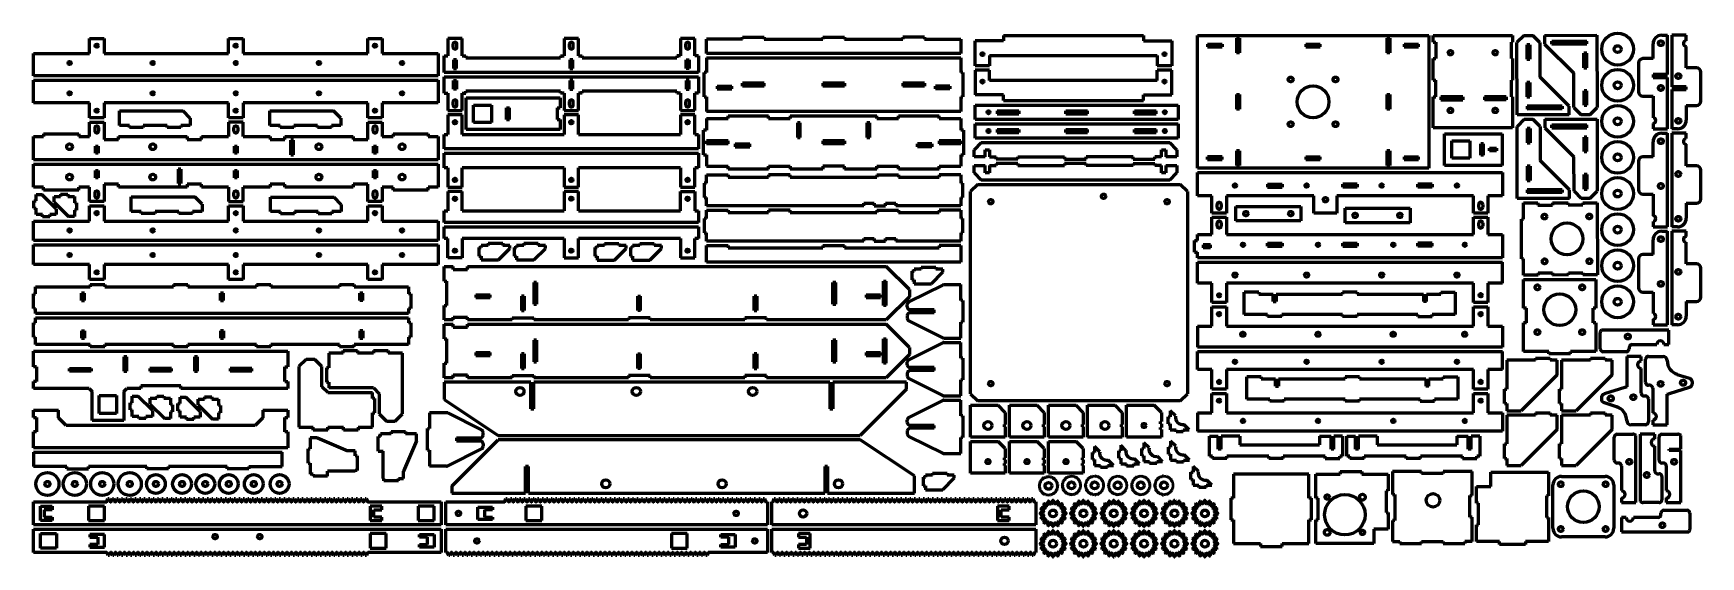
# Model space of a CAD drawing. Header units: millimetres. Extents: x 25 to 1179, y 185 to 548.
import ezdxf

# ---------------------------------------------------------------- set-up
doc = ezdxf.new("R2010")
doc.units = ezdxf.units.MM
for name, color, linetype in [('BED_HOLDING_PLAT', 7, 'Continuous'), ('BED_HOLDING_TOP_', 7, 'Continuous'), ('BED_TOP_PLATE', 7, 'Continuous'), ('BOTTOM__PLATE', 7, 'Continuous'), ('BOTTOM_CORNER_SU', 7, 'Continuous'), ('BOTTOM_JOINT_SUP', 7, 'Continuous'), ('BOTTOM_SUPPORT_P', 7, 'Continuous'), ('CORNER_SUPPORT', 7, 'Continuous'), ('Default', 7, 'Continuous'), ('EXRTUDER_BASE', 7, 'Continuous'), ('EXT_FAN_', 7, 'Continuous'), ('EXT_FRONT', 7, 'Continuous'), ('EXT_SIDE', 7, 'Continuous'), ('EXT_TOP_', 7, 'Continuous'), ('EXTRUDER_BOTTOM', 7, 'Continuous'), ('EXTRUDER_BOTTOM_', 7, 'Continuous'), ('EXTRUDER_MIDDLE', 7, 'Continuous'), ('EXTRUDER_MIDDLE_', 7, 'Continuous'), ('EXTRUDER_PULLEY_', 7, 'Continuous'), ('EXTRUDER_TOP', 7, 'Continuous'), ('FRONT_SUPPORT_PL', 7, 'Continuous'), ('LEG', 7, 'Continuous'), ('LEG_JOINT_FRONT_', 7, 'Continuous'), ('LEG_JOINT_PLATE', 7, 'Continuous'), ('LEG_SUPPORT', 7, 'Continuous'), ('LIMIT_SWICH_PLAT', 7, 'Continuous'), ('LONG_SUPPORT', 7, 'Continuous'), ('MAIN_SUPPORT', 7, 'Continuous'), ('MIDLDE_PLATE', 7, 'Continuous'), ('MOTOR_CLAMP', 7, 'Continuous'), ('RACK', 7, 'Continuous'), ('RACK_COUNTER_BAC', 7, 'Continuous'), ('RACK_FOR_X', 7, 'Continuous'), ('RACK_PINION_-_CO', 7, 'Continuous'), ('RACK_PINION_SIDE', 7, 'Continuous'), ('SCREW_HOLDER', 7, 'Continuous'), ('SCREW_HOLDER_BOT', 7, 'Continuous'), ('SCREW_PLATE', 7, 'Continuous'), ('SCREW_PLATE_SUPP', 7, 'Continuous'), ('SIDE_PLATE', 7, 'Continuous'), ('SIDE_SUPPORT_PLA', 7, 'Continuous'), ('SLIDING_PLATE', 7, 'Continuous'), ('SMALL_SUPPORT', 7, 'Continuous'), ('SPACER', 7, 'Continuous'), ('SPACER_TOP', 7, 'Continuous'), ('SUPPORT', 7, 'Continuous'), ('SUPPORT_LIMIT_', 7, 'Continuous'), ('TOP_CORNER_SUPPO', 7, 'Continuous'), ('TOP_PLATE_', 7, 'Continuous'), ('TOP_SUPPORT_PLAT', 7, 'Continuous'), ('X_HOLDING_PLATE', 7, 'Continuous'), ('X_HOLDING_PLATE_', 7, 'Continuous'), ('X_HOLDING_TOP_PL', 7, 'Continuous'), ('X_MIDDLE_PLATE', 7, 'Continuous'), ('X_RACK_SUPPORT_P', 7, 'Continuous'), ('X_SLIDE_PLATE', 7, 'Continuous'), ('Z_HOLDING_PLATE', 7, 'Continuous'), ('Z_HOLDING_TOP_PL', 7, 'Continuous'), ('Z_LIMIT_SWICH_PL', 7, 'Continuous'), ('Z_MIDLDE_PLATE', 7, 'Continuous'), ('Z_SLIDE_PLATE', 7, 'Continuous')]:
    doc.layers.add(name, color=color, linetype=linetype)

# ---------------------------------------------------------------- blocks, each defined once
blk = doc.blocks.new('SE')
at = {"layer": 'BED_HOLDING_PLAT', "color": 7, "linetype": 'Continuous', "lineweight": 60}
for p, q in [((64.3, 486), (74.3, 486)), ((64.3, 476), (64.3, 486)), ((74.3, 486), (74.3, 474)), ((160.5, 486), (160.5, 476)), ((170.5, 486), (160.5, 486)), ((170.5, 476), (170.5, 486)), ((256.8, 474), (256.8, 486)), ((256.8, 486), (266.8, 486)), ((266.8, 486), (266.8, 476)), ((25.5, 460), (25.5, 476)), ((25.5, 476), (32.5, 476)), ((32.5, 478), (32.5, 476)), ((32.5, 478), (56.8, 478)), ((56.8, 478), (56.8, 476)), ((56.8, 476), (64.3, 476)), ((67.9, 482), (67.9, 480)), ((70.7, 480), (70.7, 482)), ((74.3, 474), (84.3, 474)), ((84.3, 474), (84.3, 476)), ((84.3, 476), (131.8, 476)), ((131.8, 476), (131.8, 474)), ((131.8, 474), (141.8, 474)), ((141.8, 474), (141.8, 476)), ((141.8, 476), (160.5, 476)), ((164.1, 480), (164.1, 482)), ((166.9, 482), (166.9, 480)), ((170.5, 476), (189.3, 476)), ((189.3, 476), (189.3, 474)), ((189.3, 474), (199.3, 474)), ((199.3, 474), (199.3, 476)), ((199.3, 476), (246.8, 476)), ((203.5, 463.5), (203.5, 473.5)), ((205.5, 473.5), (203.5, 473.5)), ((205.5, 463.5), (205.5, 473.5)), ((246.8, 476), (246.8, 474)), ((246.8, 474), (256.8, 474)), ((260.4, 482), (260.4, 480)), ((263.2, 480), (263.2, 482)), ((266.8, 476), (274.3, 476)), ((274.3, 478), (274.3, 476)), ((274.3, 478), (298.5, 478)), ((298.5, 478), (298.5, 476)), ((298.5, 476), (305.5, 476)), ((305.5, 476), (305.5, 460)), ((68.3, 469.5), (70.3, 469.5)), ((68.3, 464.5), (68.3, 469.5)), ((70.3, 464.5), (68.3, 464.5)), ((70.3, 469.5), (70.3, 464.5)), ((164.5, 469.5), (166.5, 469.5)), ((164.5, 464.5), (164.5, 469.5)), ((166.5, 464.5), (164.5, 464.5)), ((166.5, 469.5), (166.5, 464.5)), ((203.5, 463.5), (205.5, 463.5)), ((260.8, 469.5), (262.8, 469.5)), ((260.8, 464.5), (260.8, 469.5)), ((262.8, 464.5), (260.8, 464.5)), ((262.8, 469.5), (262.8, 464.5)), ((305.5, 460), (25.5, 460))]:
    blk.add_line(p, q, dxfattribs=at)
for centre in [(50.5, 469), (108, 469), (223, 469), (280.5, 469)]:
    blk.add_circle(centre, 2, dxfattribs=at)
for centre, start, end in [((69.3, 482), 0, 180), ((69.3, 480), 180, 0), ((165.5, 482), 0, 180), ((165.5, 480), 180, 0), ((261.8, 482), 0, 180), ((261.8, 480), 180, 0)]:
    blk.add_arc(centre, 1.4, start, end, dxfattribs=at)
blk = doc.blocks.new('SE1')
at = {"layer": 'BED_HOLDING_TOP_', "color": 7, "linetype": 'Continuous', "lineweight": 60}
for p, q in [((64.3, 533.5), (64.3, 544)), ((64.3, 544), (74.3, 544)), ((74.3, 544), (74.3, 533.5)), ((160.5, 533.5), (160.5, 544)), ((160.5, 544), (170.5, 544)), ((170.5, 544), (170.5, 533.5)), ((256.8, 533.5), (256.8, 544)), ((256.8, 544), (266.8, 544)), ((266.8, 544), (266.8, 533.5)), ((25.5, 518), (25.5, 533.5)), ((25.5, 533.5), (64.3, 533.5)), ((74.3, 533.5), (160.5, 533.5)), ((170.5, 533.5), (256.8, 533.5)), ((266.8, 533.5), (305.5, 533.5)), ((305.5, 533.5), (305.5, 518)), ((305.5, 518), (25.5, 518))]:
    blk.add_line(p, q, dxfattribs=at)
for centre, radius in [((69.3, 539), 1.13), ((165.5, 539), 1.13), ((261.8, 539), 1.13), ((50.5, 527), 1.12), ((108, 527), 1.12), ((165.5, 527), 1.12), ((223, 527), 1.12), ((280.5, 527), 1.12)]:
    blk.add_circle(centre, radius, dxfattribs=at)
blk = doc.blocks.new('SE2')
at = {"layer": 'MIDLDE_PLATE', "color": 7, "linetype": 'Continuous', "lineweight": 60}
for p, q in [((64.3, 417.5), (64.3, 428)), ((64.3, 428), (74.3, 428)), ((74.3, 428), (74.3, 417.5)), ((160.5, 417.5), (160.5, 428)), ((160.5, 428), (170.5, 428)), ((170.5, 428), (170.5, 417.5)), ((256.8, 417.5), (256.8, 428)), ((256.8, 428), (266.8, 428)), ((266.8, 428), (266.8, 417.5)), ((25.5, 404), (25.5, 417.5)), ((25.5, 417.5), (64.3, 417.5)), ((74.3, 417.5), (160.5, 417.5)), ((170.5, 417.5), (256.8, 417.5)), ((266.8, 417.5), (305.5, 417.5)), ((305.5, 417.5), (305.5, 404)), ((305.5, 404), (25.5, 404))]:
    blk.add_line(p, q, dxfattribs=at)
for centre, radius in [((69.3, 423), 1.13), ((165.5, 423), 1.12), ((261.8, 423), 1.13), ((50.5, 411), 1.12), ((108, 411), 1.12), ((165.5, 411), 1.12), ((223, 411), 1.12), ((280.5, 411), 1.12)]:
    blk.add_circle(centre, radius, dxfattribs=at)
blk = doc.blocks.new('SE3')
at = {"layer": 'BED_HOLDING_TOP_', "color": 7, "linetype": 'Continuous', "lineweight": 60}
for p, q in [((25.5, 499.5), (25.5, 515)), ((25.5, 515), (305.5, 515)), ((305.5, 515), (305.5, 499.5)), ((64.3, 499.5), (25.5, 499.5)), ((64.3, 489), (64.3, 499.5)), ((160.5, 499.5), (74.3, 499.5)), ((74.3, 499.5), (74.3, 489)), ((160.5, 489), (160.5, 499.5)), ((170.5, 499.5), (170.5, 489)), ((256.8, 499.5), (170.5, 499.5)), ((256.8, 489), (256.8, 499.5)), ((305.5, 499.5), (266.8, 499.5)), ((266.8, 499.5), (266.8, 489)), ((74.3, 489), (64.3, 489)), ((170.5, 489), (160.5, 489)), ((266.8, 489), (256.8, 489))]:
    blk.add_line(p, q, dxfattribs=at)
for centre, radius in [((50.5, 506), 1.12), ((108, 506), 1.12), ((165.5, 506), 1.12), ((223, 506), 1.12), ((280.5, 506), 1.12), ((69.3, 494), 1.13), ((165.5, 494), 1.13), ((261.8, 494), 1.13)]:
    blk.add_circle(centre, radius, dxfattribs=at)
blk = doc.blocks.new('SE4')
at = {"layer": 'BED_HOLDING_PLAT', "color": 7, "linetype": 'Continuous', "lineweight": 60}
for p, q in [((25.5, 441), (25.5, 457)), ((25.5, 457), (305.5, 457)), ((68.3, 447.5), (68.3, 452.5)), ((68.3, 452.5), (70.3, 452.5)), ((70.3, 452.5), (70.3, 447.5)), ((127.5, 453.5), (125.5, 453.5)), ((125.5, 453.5), (125.5, 443.5)), ((127.5, 453.5), (127.5, 443.5)), ((164.5, 447.5), (164.5, 452.5)), ((164.5, 452.5), (166.5, 452.5)), ((166.5, 452.5), (166.5, 447.5)), ((260.8, 447.5), (260.8, 452.5)), ((260.8, 452.5), (262.8, 452.5)), ((262.8, 452.5), (262.8, 447.5)), ((305.5, 457), (305.5, 441)), ((32.5, 441), (25.5, 441)), ((32.5, 439), (32.5, 441)), ((56.8, 439), (32.5, 439)), ((64.3, 441), (56.8, 441)), ((56.8, 439), (56.8, 441)), ((64.3, 431), (64.3, 441)), ((70.3, 447.5), (68.3, 447.5)), ((84.3, 443), (74.3, 443)), ((74.3, 443), (74.3, 431)), ((84.3, 441), (84.3, 443)), ((131.8, 441), (84.3, 441)), ((125.5, 443.5), (127.5, 443.5)), ((131.8, 443), (131.8, 441)), ((141.8, 443), (131.8, 443)), ((141.8, 441), (141.8, 443)), ((160.5, 441), (141.8, 441)), ((160.5, 441), (160.5, 431)), ((166.5, 447.5), (164.5, 447.5)), ((189.3, 441), (170.5, 441)), ((170.5, 431), (170.5, 441)), ((189.3, 443), (189.3, 441)), ((199.3, 443), (189.3, 443)), ((199.3, 441), (199.3, 443)), ((246.8, 441), (199.3, 441)), ((246.8, 443), (246.8, 441)), ((256.8, 443), (246.8, 443)), ((256.8, 431), (256.8, 443)), ((262.8, 447.5), (260.8, 447.5)), ((266.8, 441), (266.8, 431)), ((274.3, 441), (266.8, 441)), ((274.3, 439), (274.3, 441)), ((298.5, 439), (274.3, 439)), ((305.5, 441), (298.5, 441)), ((298.5, 439), (298.5, 441)), ((74.3, 431), (64.3, 431)), ((67.9, 437), (67.9, 435)), ((70.7, 435), (70.7, 437)), ((160.5, 431), (170.5, 431)), ((164.1, 435), (164.1, 437)), ((166.9, 437), (166.9, 435)), ((266.8, 431), (256.8, 431)), ((260.4, 437), (260.4, 435)), ((263.2, 435), (263.2, 437))]:
    blk.add_line(p, q, dxfattribs=at)
for centre in [(50.5, 448), (108, 448), (223, 448), (280.5, 448)]:
    blk.add_circle(centre, 2, dxfattribs=at)
for centre, start, end in [((69.3, 437), 0, 180), ((165.5, 437), 0, 180), ((261.8, 437), 0, 180), ((69.3, 435), 180, 0), ((165.5, 435), 180, 0), ((261.8, 435), 180, 0)]:
    blk.add_arc(centre, 1.4, start, end, dxfattribs=at)
blk = doc.blocks.new('SE5')
at = {"layer": 'MIDLDE_PLATE', "color": 7, "linetype": 'Continuous', "lineweight": 60}
for p, q in [((25.5, 387.5), (25.5, 401)), ((25.5, 401), (305.5, 401)), ((305.5, 401), (305.5, 387.5)), ((64.3, 387.5), (25.5, 387.5)), ((64.3, 377), (64.3, 387.5)), ((160.5, 387.5), (74.3, 387.5)), ((74.3, 387.5), (74.3, 377)), ((160.5, 377), (160.5, 387.5)), ((256.8, 387.5), (170.5, 387.5)), ((170.5, 387.5), (170.5, 377)), ((256.8, 377), (256.8, 387.5)), ((305.5, 387.5), (266.8, 387.5)), ((266.8, 387.5), (266.8, 377)), ((74.3, 377), (64.3, 377)), ((170.5, 377), (160.5, 377)), ((266.8, 377), (256.8, 377))]:
    blk.add_line(p, q, dxfattribs=at)
for centre, radius in [((50.5, 394), 1.12), ((108, 394), 1.12), ((165.5, 394), 1.12), ((223, 394), 1.12), ((280.5, 394), 1.12), ((69.3, 382), 1.13), ((165.5, 382), 1.12), ((261.8, 382), 1.13)]:
    blk.add_circle(centre, radius, dxfattribs=at)
blk = doc.blocks.new('SE6')
at = {"layer": 'BOTTOM_JOINT_SUP', "color": 7, "linetype": 'Continuous', "lineweight": 60}
for p, q in [((92.3, 291.7), (93.8, 291.7)), ((92.3, 286.7), (92.3, 291.7)), ((93.8, 296.2), (97.8, 296.2)), ((93.8, 291.7), (93.8, 296.2)), ((107.8, 286.2), (97.8, 296.2)), ((92.3, 286.7), (93.8, 286.7)), ((93.8, 282.2), (93.8, 286.7)), ((98.3, 282.2), (93.8, 282.2)), ((98.3, 280.7), (98.3, 282.2)), ((103.3, 280.7), (98.3, 280.7)), ((107.8, 282.2), (103.3, 282.2)), ((103.3, 280.7), (103.3, 282.2)), ((107.8, 286.2), (107.8, 282.2))]:
    blk.add_line(p, q, dxfattribs=at)
blk = doc.blocks.new('SE7')
at = {"layer": 'FRONT_SUPPORT_PL', "color": 7, "linetype": 'Continuous', "lineweight": 60}
for p, q in [((25.5, 257.5), (197.5, 257.5)), ((25.5, 257.5), (25.5, 247.5)), ((197.5, 247.5), (197.5, 257.5)), ((48.5, 247.5), (25.5, 247.5)), ((48.5, 246), (48.5, 247.5)), ((48.5, 246), (63.5, 246)), ((63.5, 246), (63.5, 247.5)), ((104, 247.5), (63.5, 247.5)), ((104, 246), (104, 247.5)), ((119, 246), (104, 246)), ((159.5, 247.5), (119, 247.5)), ((119, 246), (119, 247.5)), ((159.5, 246), (159.5, 247.5)), ((174.5, 246), (159.5, 246)), ((174.5, 247.5), (174.5, 246)), ((174.5, 247.5), (197.5, 247.5))]:
    blk.add_line(p, q, dxfattribs=at)
blk = doc.blocks.new('SE8')
at = {"layer": 'LEG_JOINT_FRONT_', "color": 7, "linetype": 'Continuous', "lineweight": 60}
for p, q in [((25.5, 286.5), (42.8, 286.5)), ((25.5, 281.5), (25.5, 286.5)), ((25.5, 281.5), (27.5, 281.5)), ((27.5, 281.5), (27.5, 271.5)), ((42.8, 281.3), (42.8, 286.5)), ((48.1, 276), (42.8, 281.3)), ((184.3, 281.3), (179, 276)), ((184.3, 286.5), (201.5, 286.5)), ((184.3, 286.5), (184.3, 281.3)), ((199.5, 271.5), (199.5, 281.5)), ((199.5, 281.5), (201.5, 281.5)), ((201.5, 286.5), (201.5, 281.5)), ((25.5, 260.5), (25.5, 271.5)), ((27.5, 271.5), (25.5, 271.5)), ((179, 276), (48.1, 276)), ((201.5, 271.5), (199.5, 271.5)), ((201.5, 271.5), (201.5, 260.5)), ((201.5, 260.5), (25.5, 260.5))]:
    blk.add_line(p, q, dxfattribs=at)
blk = doc.blocks.new('SE9')
at = {"layer": 'LEG_JOINT_PLATE', "color": 7, "linetype": 'Continuous', "lineweight": 60}
for p, q in [((25.5, 327.5), (201.5, 327.5)), ((25.5, 316.5), (25.5, 327.5)), ((88, 323.5), (88, 313.5)), ((90, 323.5), (88, 323.5)), ((90, 313.5), (90, 323.5)), ((137, 323.5), (137, 313.5)), ((139, 323.5), (137, 323.5)), ((139, 313.5), (139, 323.5)), ((201.5, 327.5), (201.5, 316.5)), ((27.5, 316.5), (25.5, 316.5)), ((27.5, 316.5), (27.5, 306.5)), ((50.5, 313.5), (50.5, 315.5)), ((50.5, 315.5), (65.5, 315.5)), ((65.5, 313.5), (50.5, 313.5)), ((65.5, 315.5), (65.5, 313.5)), ((88, 313.5), (90, 313.5)), ((106, 315.5), (106, 313.5)), ((121, 315.5), (106, 315.5)), ((121, 313.5), (106, 313.5)), ((121, 313.5), (121, 315.5)), ((137, 313.5), (139, 313.5)), ((161.5, 315.5), (161.5, 313.5)), ((176.5, 315.5), (161.5, 315.5)), ((176.5, 313.5), (161.5, 313.5)), ((176.5, 313.5), (176.5, 315.5)), ((199.5, 316.5), (201.5, 316.5)), ((199.5, 306.5), (199.5, 316.5)), ((25.5, 301.5), (25.5, 306.5)), ((27.5, 306.5), (25.5, 306.5)), ((64, 301.5), (25.5, 301.5)), ((64, 301.5), (66, 299.5)), ((88, 299.5), (90, 301.5)), ((99.7, 301.5), (90, 301.5)), ((127.4, 303.5), (99.7, 303.5)), ((99.7, 303.5), (99.7, 301.5)), ((127.4, 301.5), (127.4, 303.5)), ((201.5, 301.5), (127.4, 301.5)), ((199.5, 306.5), (201.5, 306.5)), ((201.5, 306.5), (201.5, 301.5)), ((66, 279.3), (66, 299.5)), ((71, 284.3), (71, 296.8)), ((71, 296.8), (83, 296.8)), ((83, 296.8), (83, 284.3)), ((88, 299.5), (88, 279.3)), ((88, 279.3), (66, 279.3)), ((83, 284.3), (71, 284.3))]:
    blk.add_line(p, q, dxfattribs=at)
blk = doc.blocks.new('SE10')
at = {"layer": 'LEG_SUPPORT', "color": 7, "linetype": 'Continuous', "lineweight": 60}
for p, q in [((85, 483.8), (85, 493.8)), ((85, 493.8), (129, 493.8)), ((134, 488.8), (129, 493.8)), ((134, 488.8), (134, 483.8)), ((92, 483.8), (85, 483.8)), ((92, 482.3), (92, 483.8)), ((101.5, 482.3), (92, 482.3)), ((118, 483.8), (101.5, 483.8)), ((101.5, 483.8), (101.5, 482.3)), ((118, 482.3), (118, 483.8)), ((127.5, 482.3), (118, 482.3)), ((134, 483.8), (127.5, 483.8)), ((127.5, 483.8), (127.5, 482.3))]:
    blk.add_line(p, q, dxfattribs=at)
blk = doc.blocks.new('SE11')
at = {"layer": 'LEG_SUPPORT', "color": 7, "linetype": 'Continuous', "lineweight": 60}
for p, q in [((189.5, 424.1), (189.5, 434.1)), ((189.5, 434.1), (233.5, 434.1)), ((238.5, 429.1), (233.5, 434.1)), ((238.5, 429.1), (238.5, 424.1)), ((196.5, 424.1), (189.5, 424.1)), ((196.5, 422.6), (196.5, 424.1)), ((206, 422.6), (196.5, 422.6)), ((222.5, 424.1), (206, 424.1)), ((206, 424.1), (206, 422.6)), ((222.5, 422.6), (222.5, 424.1)), ((232, 422.6), (222.5, 422.6)), ((238.5, 424.1), (232, 424.1)), ((232, 424.1), (232, 422.6))]:
    blk.add_line(p, q, dxfattribs=at)
blk = doc.blocks.new('SE12')
at = {"layer": 'LEG_SUPPORT', "color": 7, "linetype": 'Continuous', "lineweight": 60}
for p, q in [((189.1, 483.8), (189.1, 493.8)), ((189.1, 493.8), (233.1, 493.8)), ((238.1, 488.8), (233.1, 493.8)), ((238.1, 488.8), (238.1, 483.8)), ((196.1, 483.8), (189.1, 483.8)), ((196.1, 482.3), (196.1, 483.8)), ((205.6, 482.3), (196.1, 482.3)), ((222.1, 483.8), (205.6, 483.8)), ((205.6, 483.8), (205.6, 482.3)), ((222.1, 482.3), (222.1, 483.8)), ((231.6, 482.3), (222.1, 482.3)), ((238.1, 483.8), (231.6, 483.8)), ((231.6, 483.8), (231.6, 482.3))]:
    blk.add_line(p, q, dxfattribs=at)
blk = doc.blocks.new('SE13')
at = {"layer": 'LEG_SUPPORT', "color": 7, "linetype": 'Continuous', "lineweight": 60}
for p, q in [((93.1, 424.2), (93.1, 434.2)), ((93.1, 434.2), (137.1, 434.2)), ((142.1, 429.2), (137.1, 434.2)), ((142.1, 429.2), (142.1, 424.2)), ((100.1, 424.2), (93.1, 424.2)), ((100.1, 422.7), (100.1, 424.2)), ((109.6, 422.7), (100.1, 422.7)), ((126.1, 424.2), (109.6, 424.2)), ((109.6, 424.2), (109.6, 422.7)), ((126.1, 422.7), (126.1, 424.2)), ((135.6, 422.7), (126.1, 422.7)), ((142.1, 424.2), (135.6, 424.2)), ((135.6, 424.2), (135.6, 422.7))]:
    blk.add_line(p, q, dxfattribs=at)
blk = doc.blocks.new('SE14')
at = {"layer": 'LEG', "color": 7, "linetype": 'Continuous', "lineweight": 60}
for p, q in [((1056.9, 546.1), (1051.9, 541.1)), ((1056.9, 546.1), (1062.9, 546.1)), ((1067.9, 541.1), (1062.9, 546.1)), ((1052, 491.1), (1051.9, 541.1)), ((1060.9, 539.6), (1058.9, 539.6)), ((1058.9, 539.6), (1058.9, 529.6)), ((1060.9, 539.6), (1060.9, 529.6)), ((1067.9, 541.1), (1067.9, 517.4)), ((1058.9, 529.6), (1060.9, 529.6)), ((1060.9, 513.6), (1058.9, 513.6)), ((1058.9, 513.6), (1058.9, 503.6)), ((1060.9, 513.6), (1060.9, 503.6)), ((1088.2, 497.2), (1067.9, 517.4)), ((1058.9, 503.6), (1060.9, 503.6)), ((1083.2, 497.2), (1059, 497.1)), ((1059, 497.1), (1059, 495.1)), ((1083.2, 497.2), (1083.2, 495.2)), ((1088.2, 491.2), (1088.2, 497.2)), ((1088.2, 491.2), (1052, 491.1)), ((1083.2, 495.2), (1059, 495.1))]:
    blk.add_line(p, q, dxfattribs=at)
blk = doc.blocks.new('SE15')
at = {"layer": 'LEG', "color": 7, "linetype": 'Continuous', "lineweight": 60}
for p, q in [((1071, 546.1), (1107.3, 546.2)), ((1071, 546.1), (1071.1, 540.1)), ((1107.3, 546.2), (1107.4, 496.2)), ((1071.1, 540.1), (1091.3, 520)), ((1076, 542.1), (1100.3, 542.2)), ((1076, 540.1), (1076, 542.1)), ((1076, 540.1), (1100.3, 540.2)), ((1098.3, 523.7), (1098.3, 533.7)), ((1100.3, 533.7), (1098.3, 533.7)), ((1100.3, 540.2), (1100.3, 542.2)), ((1100.3, 523.7), (1100.3, 533.7)), ((1091.4, 496.2), (1091.3, 520)), ((1098.3, 523.7), (1100.3, 523.7)), ((1100.4, 507.7), (1098.4, 507.7)), ((1098.4, 497.7), (1098.4, 507.7)), ((1100.4, 497.7), (1100.4, 507.7)), ((1091.4, 496.2), (1096.4, 491.2)), ((1098.4, 497.7), (1100.4, 497.7)), ((1102.4, 491.2), (1107.4, 496.2)), ((1102.4, 491.2), (1096.4, 491.2))]:
    blk.add_line(p, q, dxfattribs=at)
blk = doc.blocks.new('SE16')
at = {"layer": 'MAIN_SUPPORT', "color": 7, "linetype": 'Continuous', "lineweight": 60}
for p, q in [((25.5, 347), (27, 347)), ((25.5, 337), (25.5, 347)), ((27, 350.5), (285, 350.5)), ((27, 347), (27, 350.5)), ((285, 350.5), (285, 347)), ((286.5, 347), (285, 347)), ((286.5, 347), (286.5, 337)), ((25.5, 337), (27, 337)), ((27, 332), (27, 337)), ((58.8, 341.5), (58.8, 336.5)), ((58.8, 341.5), (60.8, 341.5)), ((58.8, 336.5), (60.8, 336.5)), ((60.8, 341.5), (60.8, 336.5)), ((155, 341.5), (155, 336.5)), ((157, 341.5), (155, 341.5)), ((155, 336.5), (157, 336.5)), ((157, 341.5), (157, 336.5)), ((251.3, 341.5), (251.3, 336.5)), ((253.3, 341.5), (251.3, 341.5)), ((251.3, 336.5), (253.3, 336.5)), ((253.3, 341.5), (253.3, 336.5)), ((285, 337), (285, 332)), ((286.5, 337), (285, 337)), ((64.8, 332), (27, 332)), ((64.8, 330.5), (64.8, 332)), ((74.8, 330.5), (64.8, 330.5)), ((122.3, 332), (74.8, 332)), ((74.8, 330.5), (74.8, 332)), ((122.3, 330.5), (122.3, 332)), ((132.3, 330.5), (122.3, 330.5)), ((179.8, 332), (132.3, 332)), ((132.3, 330.5), (132.3, 332)), ((179.8, 330.5), (179.8, 332)), ((189.8, 330.5), (179.8, 330.5)), ((237.3, 332), (189.8, 332)), ((189.8, 330.5), (189.8, 332)), ((237.3, 330.5), (237.3, 332)), ((247.3, 330.5), (237.3, 330.5)), ((285, 332), (247.3, 332)), ((247.3, 330.5), (247.3, 332))]:
    blk.add_line(p, q, dxfattribs=at)
blk = doc.blocks.new('SE17')
at = {"layer": 'MAIN_SUPPORT', "color": 7, "linetype": 'Continuous', "lineweight": 60}
for p, q in [((27, 372), (64.8, 372)), ((27, 367), (27, 372)), ((64.8, 373.5), (64.8, 372)), ((64.8, 373.5), (74.8, 373.5)), ((74.8, 373.5), (74.8, 372)), ((74.8, 372), (122.3, 372)), ((122.3, 373.5), (132.3, 373.5)), ((122.3, 373.5), (122.3, 372)), ((132.3, 373.5), (132.3, 372)), ((132.3, 372), (179.8, 372)), ((179.8, 373.5), (189.8, 373.5)), ((179.8, 373.5), (179.8, 372)), ((189.8, 373.5), (189.8, 372)), ((189.8, 372), (237.3, 372)), ((237.3, 373.5), (247.3, 373.5)), ((237.3, 373.5), (237.3, 372)), ((247.3, 373.5), (247.3, 372)), ((247.3, 372), (285, 372)), ((285, 372), (285, 367)), ((25.5, 367), (27, 367)), ((25.5, 357), (25.5, 367)), ((60.8, 367.5), (58.8, 367.5)), ((58.8, 362.5), (58.8, 367.5)), ((58.8, 362.5), (60.8, 362.5)), ((60.8, 362.5), (60.8, 367.5)), ((157, 367.5), (155, 367.5)), ((155, 362.5), (155, 367.5)), ((155, 362.5), (157, 362.5)), ((157, 362.5), (157, 367.5)), ((253.3, 367.5), (251.3, 367.5)), ((251.3, 362.5), (251.3, 367.5)), ((253.3, 362.5), (251.3, 362.5)), ((253.3, 362.5), (253.3, 367.5)), ((286.5, 367), (285, 367)), ((286.5, 367), (286.5, 357)), ((25.5, 357), (27, 357)), ((27, 353.5), (27, 357)), ((285, 353.5), (27, 353.5)), ((285, 357), (285, 353.5)), ((286.5, 357), (285, 357))]:
    blk.add_line(p, q, dxfattribs=at)
blk = doc.blocks.new('SE18')
at = {"layer": 'MOTOR_CLAMP', "color": 7, "linetype": 'Continuous', "lineweight": 60}
for p, q in [((1056.5, 430.1), (1066.5, 430.1)), ((1056.5, 418.9), (1056.5, 430.1)), ((1066.5, 430.1), (1066.5, 428.6)), ((1066.5, 428.6), (1076.5, 428.6)), ((1076.5, 430.1), (1087.5, 430.2)), ((1076.5, 430.1), (1076.5, 428.6)), ((1087.5, 428.7), (1087.5, 430.2)), ((1087.5, 428.7), (1097.5, 428.7)), ((1097.5, 430.2), (1107.5, 430.2)), ((1097.5, 430.2), (1097.5, 428.7)), ((1107.5, 430.2), (1107.6, 380.2)), ((1055.1, 391.3), (1055, 418.9)), ((1055, 418.9), (1056.5, 418.9)), ((1056.6, 391.3), (1055.1, 391.3)), ((1056.6, 380.1), (1056.6, 391.3)), ((1066.6, 381.6), (1076.6, 381.6)), ((1066.6, 381.6), (1066.6, 380.1)), ((1076.6, 381.6), (1076.6, 380.1)), ((1087.6, 381.7), (1097.6, 381.7)), ((1087.6, 380.2), (1087.6, 381.7)), ((1097.6, 381.7), (1097.6, 380.2)), ((1066.6, 380.1), (1056.6, 380.1)), ((1087.6, 380.2), (1076.6, 380.1)), ((1107.6, 380.2), (1097.6, 380.2))]:
    blk.add_line(p, q, dxfattribs=at)
for centre, radius in [((1071, 420.6), 1.65), ((1086.6, 405.2), 11), ((1102, 420.7), 1.65), ((1071.1, 389.6), 1.65), ((1102.1, 389.7), 1.65)]:
    blk.add_circle(centre, radius, dxfattribs=at)
blk = doc.blocks.new('SE19')
at = {"layer": 'TOP_CORNER_SUPPO', "color": 7, "linetype": 'Continuous', "lineweight": 60}
for p, q in [((229.8, 325.9), (229.8, 315.9)), ((239.8, 325.9), (229.8, 325.9)), ((239.8, 325.9), (239.8, 327.9)), ((239.8, 327.9), (249.8, 327.9)), ((249.8, 327.9), (249.8, 325.9)), ((260.8, 325.9), (249.8, 325.9)), ((260.8, 327.9), (260.8, 325.9)), ((260.8, 327.9), (270.8, 327.9)), ((270.8, 327.9), (270.8, 325.9)), ((280.8, 325.9), (270.8, 325.9)), ((280.8, 283.9), (280.8, 325.9)), ((229.8, 315.9), (228.3, 315.9)), ((228.3, 315.9), (228.3, 305.9)), ((228.3, 305.9), (229.8, 305.9)), ((229.8, 305.9), (229.8, 301.9)), ((260.8, 301.9), (229.8, 301.9)), ((260.8, 301.9), (264.8, 297.9)), ((264.8, 297.9), (264.8, 283.9)), ((264.8, 283.9), (269.8, 278.9)), ((269.8, 278.9), (275.8, 278.9)), ((275.8, 278.9), (280.8, 283.9))]:
    blk.add_line(p, q, dxfattribs=at)
blk = doc.blocks.new('SE20')
at = {"layer": 'TOP_CORNER_SUPPO', "color": 7, "linetype": 'Continuous', "lineweight": 60}
for p, q in [((214.1, 321.7), (209.1, 316.7)), ((209.1, 316.7), (209.1, 274.7)), ((220.1, 321.7), (214.1, 321.7)), ((225.1, 316.7), (220.1, 321.7)), ((225.1, 302.7), (225.1, 316.7)), ((229.1, 298.7), (225.1, 302.7)), ((229.1, 298.7), (260.1, 298.7)), ((260.1, 294.7), (260.1, 298.7)), ((261.6, 294.7), (260.1, 294.7)), ((261.6, 284.7), (261.6, 294.7)), ((260.1, 274.7), (260.1, 284.7)), ((260.1, 284.7), (261.6, 284.7)), ((209.1, 274.7), (219.1, 274.7)), ((219.1, 272.7), (219.1, 274.7)), ((229.1, 272.7), (219.1, 272.7)), ((229.1, 274.7), (240.1, 274.7)), ((229.1, 272.7), (229.1, 274.7)), ((240.1, 272.7), (240.1, 274.7)), ((250.1, 272.7), (240.1, 272.7)), ((250.1, 274.7), (260.1, 274.7)), ((250.1, 274.7), (250.1, 272.7))]:
    blk.add_line(p, q, dxfattribs=at)
blk = doc.blocks.new('SE21')
at = {"layer": 'BOTTOM_JOINT_SUP', "color": 7, "linetype": 'Continuous', "lineweight": 60}
for p, q in [((106.3, 294.8), (110.8, 294.8)), ((106.3, 290.8), (106.3, 294.8)), ((106.3, 290.8), (116.3, 280.8)), ((110.8, 296.3), (110.8, 294.8)), ((110.8, 296.3), (115.8, 296.3)), ((115.8, 296.3), (115.8, 294.8)), ((115.8, 294.8), (120.3, 294.8)), ((120.3, 294.8), (120.3, 290.3)), ((121.8, 290.3), (120.3, 290.3)), ((121.8, 290.3), (121.8, 285.3)), ((120.3, 280.8), (116.3, 280.8)), ((120.3, 285.3), (120.3, 280.8)), ((121.8, 285.3), (120.3, 285.3))]:
    blk.add_line(p, q, dxfattribs=at)
blk = doc.blocks.new('SE22')
at = {"layer": 'LEG', "color": 7, "linetype": 'Continuous', "lineweight": 60}
for p, q in [((1057, 488.1), (1052, 483.1)), ((1057, 488.1), (1063, 488.1)), ((1068, 483.1), (1063, 488.1)), ((1052.1, 433.1), (1052, 483.1)), ((1061, 481.6), (1059, 481.6)), ((1059, 481.6), (1059, 471.6)), ((1061, 481.6), (1061, 471.6)), ((1068, 483.1), (1068, 459.4)), ((1059, 471.6), (1061, 471.6)), ((1061, 455.6), (1059, 455.6)), ((1059, 455.6), (1059.1, 445.6)), ((1061, 455.6), (1061.1, 445.6)), ((1088.3, 439.2), (1068, 459.4)), ((1059.1, 445.6), (1061.1, 445.6)), ((1083.3, 439.2), (1059.1, 439.1)), ((1059.1, 439.1), (1059.1, 437.1)), ((1083.3, 439.2), (1083.3, 437.2)), ((1088.3, 433.2), (1088.3, 439.2)), ((1088.3, 433.2), (1052.1, 433.1)), ((1083.3, 437.2), (1059.1, 437.1))]:
    blk.add_line(p, q, dxfattribs=at)
blk = doc.blocks.new('SE23')
at = {"layer": 'LEG', "color": 7, "linetype": 'Continuous', "lineweight": 60}
for p, q in [((1071.2, 488.1), (1107.4, 488.2)), ((1071.2, 488.1), (1071.2, 482.1)), ((1107.4, 488.2), (1107.5, 438.2)), ((1071.2, 482.1), (1091.4, 462)), ((1076.1, 484.1), (1100.4, 484.2)), ((1076.1, 482.1), (1076.1, 484.1)), ((1076.1, 482.1), (1100.4, 482.2)), ((1098.4, 465.7), (1098.4, 475.7)), ((1100.4, 475.7), (1098.4, 475.7)), ((1100.4, 482.2), (1100.4, 484.2)), ((1100.4, 465.7), (1100.4, 475.7)), ((1091.5, 438.2), (1091.4, 462)), ((1098.4, 465.7), (1100.4, 465.7)), ((1100.5, 449.7), (1098.5, 449.7)), ((1098.5, 439.7), (1098.5, 449.7)), ((1098.5, 439.7), (1100.5, 439.7)), ((1100.5, 439.7), (1100.5, 449.7)), ((1091.5, 438.2), (1096.5, 433.2)), ((1102.5, 433.2), (1096.5, 433.2)), ((1102.5, 433.2), (1107.5, 438.2))]:
    blk.add_line(p, q, dxfattribs=at)
blk = doc.blocks.new('SE24')
at = {"layer": 'BOTTOM_JOINT_SUP', "color": 7, "linetype": 'Continuous', "lineweight": 60}
for p, q in [((125.4, 291.1), (126.9, 291.1)), ((125.4, 286.1), (125.4, 291.1)), ((126.9, 295.6), (130.9, 295.6)), ((126.9, 291.1), (126.9, 295.6)), ((140.9, 285.6), (130.9, 295.6)), ((125.4, 286.1), (126.9, 286.1)), ((126.9, 281.6), (126.9, 286.1)), ((131.4, 281.6), (126.9, 281.6)), ((131.4, 280.1), (131.4, 281.6)), ((136.4, 280.1), (131.4, 280.1)), ((140.9, 281.6), (136.4, 281.6)), ((136.4, 280.1), (136.4, 281.6)), ((140.9, 285.6), (140.9, 281.6))]:
    blk.add_line(p, q, dxfattribs=at)
blk = doc.blocks.new('SE25')
at = {"layer": 'BOTTOM_JOINT_SUP', "color": 7, "linetype": 'Continuous', "lineweight": 60}
for p, q in [((139.4, 294.2), (143.9, 294.2)), ((139.4, 290.2), (139.4, 294.2)), ((139.4, 290.2), (149.4, 280.2)), ((143.9, 295.7), (143.9, 294.2)), ((143.9, 295.7), (148.9, 295.7)), ((148.9, 295.7), (148.9, 294.2)), ((148.9, 294.2), (153.4, 294.2)), ((153.4, 294.2), (153.4, 289.7)), ((154.9, 289.7), (153.4, 289.7)), ((154.9, 289.7), (154.9, 284.7)), ((153.4, 280.2), (149.4, 280.2)), ((153.4, 284.7), (153.4, 280.2)), ((154.9, 284.7), (153.4, 284.7))]:
    blk.add_line(p, q, dxfattribs=at)
blk = doc.blocks.new('SE26')
at = {"layer": 'BOTTOM_JOINT_SUP', "color": 7, "linetype": 'Continuous', "lineweight": 60}
for p, q in [((25.8, 431.5), (27.3, 431.5)), ((25.8, 426.5), (25.8, 431.5)), ((27.3, 436), (31.3, 436)), ((27.3, 431.5), (27.3, 436)), ((41.3, 426), (31.3, 436)), ((25.8, 426.5), (27.3, 426.5)), ((27.3, 422), (27.3, 426.5)), ((31.8, 422), (27.3, 422)), ((31.8, 420.5), (31.8, 422)), ((36.8, 420.5), (31.8, 420.5)), ((41.3, 422), (36.8, 422)), ((36.8, 420.5), (36.8, 422)), ((41.3, 426), (41.3, 422))]:
    blk.add_line(p, q, dxfattribs=at)
blk = doc.blocks.new('SE27')
at = {"layer": 'BOTTOM_JOINT_SUP', "color": 7, "linetype": 'Continuous', "lineweight": 60}
for p, q in [((39.8, 434.6), (44.3, 434.6)), ((39.8, 430.6), (39.8, 434.6)), ((39.8, 430.6), (49.8, 420.6)), ((44.3, 436.1), (44.3, 434.6)), ((44.3, 436.1), (49.3, 436.1)), ((49.3, 436.1), (49.3, 434.6)), ((49.3, 434.6), (53.8, 434.6)), ((53.8, 434.6), (53.8, 430.1)), ((55.3, 430.1), (53.8, 430.1)), ((55.3, 430.1), (55.3, 425.1)), ((53.8, 420.6), (49.8, 420.6)), ((53.8, 425.1), (53.8, 420.6)), ((55.3, 425.1), (53.8, 425.1))]:
    blk.add_line(p, q, dxfattribs=at)
blk = doc.blocks.new('SE28')
at = {"layer": 'BOTTOM__PLATE', "color": 7, "linetype": 'Continuous', "lineweight": 60}
for p, q in [((489.6, 503.5), (489.6, 520.5)), ((491.1, 520.5), (489.6, 520.5)), ((491.1, 530.5), (667.1, 530.5)), ((491.1, 530.5), (491.1, 520.5)), ((667.1, 530.5), (667.1, 520.5)), ((668.6, 520.5), (667.1, 520.5)), ((668.6, 520.5), (668.6, 503.5)), ((498.6, 511), (498.6, 509)), ((498.6, 511), (508.6, 511)), ((498.6, 509), (508.6, 509)), ((508.6, 509), (508.6, 511)), ((531.1, 513), (516.1, 513)), ((516.1, 511), (516.1, 513)), ((531.1, 511), (516.1, 511)), ((531.1, 511), (531.1, 513)), ((571.6, 513), (571.6, 511)), ((586.6, 513), (571.6, 513)), ((586.6, 511), (571.6, 511)), ((586.6, 513), (586.6, 511)), ((642.1, 513), (627.1, 513)), ((627.1, 513), (627.1, 511)), ((642.1, 511), (627.1, 511)), ((642.1, 513), (642.1, 511)), ((649.6, 509), (649.6, 511)), ((659.6, 511), (649.6, 511)), ((659.6, 509), (649.6, 509)), ((659.6, 511), (659.6, 509)), ((489.6, 503.5), (491.1, 503.5)), ((491.1, 503.5), (491.1, 493.5)), ((667.1, 503.5), (667.1, 493.5)), ((667.1, 503.5), (668.6, 503.5)), ((667.1, 493.5), (491.1, 493.5))]:
    blk.add_line(p, q, dxfattribs=at)
blk = doc.blocks.new('SE29')
at = {"layer": 'BOTTOM_CORNER_SU', "color": 7, "linetype": 'Continuous', "lineweight": 60}
for p, q in [((217, 267.3), (217, 259.8)), ((222, 267.3), (217, 267.3)), ((222, 267.3), (243, 258.3)), ((215.5, 259.8), (217, 259.8)), ((215.5, 249.8), (215.5, 259.8)), ((248, 258.3), (243, 258.3)), ((248, 254.8), (248, 258.3)), ((249.5, 254.8), (248, 254.8)), ((249.5, 254.8), (249.5, 244.8)), ((215.5, 249.8), (217, 249.8)), ((217, 249.8), (217, 242.3)), ((219, 242.3), (217, 242.3)), ((219, 242.3), (219, 240.8)), ((229, 240.8), (229, 244.3)), ((248, 244.3), (229, 244.3)), ((248, 244.3), (248, 244.8)), ((249.5, 244.8), (248, 244.8)), ((229, 240.8), (219, 240.8))]:
    blk.add_line(p, q, dxfattribs=at)
blk = doc.blocks.new('SE30')
at = {"layer": 'BOTTOM_CORNER_SU', "color": 7, "linetype": 'Continuous', "lineweight": 60}
for p, q in [((264, 258.2), (264, 268.2)), ((265.5, 268.2), (264, 268.2)), ((273, 270.2), (265.5, 270.2)), ((265.5, 268.2), (265.5, 270.2)), ((273, 271.7), (273, 270.2)), ((273, 271.7), (283, 271.7)), ((283, 271.7), (283, 270.2)), ((290.5, 270.2), (283, 270.2)), ((290.5, 265.2), (290.5, 270.2)), ((264, 258.2), (267.5, 258.2)), ((267.5, 239.2), (267.5, 258.2)), ((290.5, 265.2), (281.5, 244.2)), ((281.5, 239.2), (281.5, 244.2)), ((267.5, 239.2), (268, 239.2)), ((268, 237.7), (268, 239.2)), ((278, 237.7), (268, 237.7)), ((278, 239.2), (281.5, 239.2)), ((278, 237.7), (278, 239.2))]:
    blk.add_line(p, q, dxfattribs=at)
blk = doc.blocks.new('SE31')
at = {"layer": 'BOTTOM_SUPPORT_P', "color": 7, "linetype": 'Continuous', "lineweight": 60}
for p, q in [((491.1, 533.5), (491.1, 543.5)), ((516.1, 543.5), (491.1, 543.5)), ((516.1, 545), (531.1, 545)), ((516.1, 543.5), (516.1, 545)), ((531.1, 545), (531.1, 543.5)), ((531.1, 543.5), (571.6, 543.5)), ((571.6, 545), (571.6, 543.5)), ((571.6, 545), (586.6, 545)), ((586.6, 545), (586.6, 543.5)), ((586.6, 543.5), (627.1, 543.5)), ((627.1, 545), (627.1, 543.5)), ((642.1, 545), (627.1, 545)), ((642.1, 545), (642.1, 543.5)), ((642.1, 543.5), (667.1, 543.5)), ((667.1, 543.5), (667.1, 533.5)), ((667.1, 533.5), (491.1, 533.5))]:
    blk.add_line(p, q, dxfattribs=at)
blk = doc.blocks.new('SE32')
at = {"layer": 'CORNER_SUPPORT', "color": 7, "linetype": 'Continuous', "lineweight": 60}
for p, q in [((299.6, 284.8), (299.6, 273.8)), ((311.2, 284.8), (299.6, 284.8)), ((335.5, 272.8), (312.1, 284.6)), ((298.1, 273.8), (299.6, 273.8)), ((298.1, 258.8), (298.1, 273.8)), ((318.1, 267.3), (334.6, 267.3)), ((318.1, 267.3), (318.1, 265.3)), ((336.6, 269.3), (336.6, 271)), ((298.1, 258.8), (299.6, 258.8)), ((299.6, 258.8), (299.6, 247.8)), ((335.5, 259.7), (312.1, 248)), ((318.1, 265.3), (334.6, 265.3)), ((336.6, 263.3), (336.6, 261.5)), ((311.2, 247.8), (299.6, 247.8))]:
    blk.add_line(p, q, dxfattribs=at)
for centre, start, end in [((311.2, 282.8), 63.4349, 90), ((334.6, 269.3), 270, 0), ((334.6, 271), 0, 63.4349), ((334.6, 263.3), 0, 90), ((334.6, 261.5), 296.5651, 0), ((311.2, 249.8), 270, 296.5651)]:
    blk.add_arc(centre, 2, start, end, dxfattribs=at)
blk = doc.blocks.new('SE33')
at = {"layer": 'MOTOR_CLAMP', "color": 7, "linetype": 'Continuous', "lineweight": 60}
for p, q in [((1056.6, 377.1), (1106.6, 377.1)), ((1056.6, 357.1), (1056.6, 377.1)), ((1106.6, 377.1), (1106.6, 357.1)), ((1058.6, 357.1), (1056.6, 357.1)), ((1056.6, 327.1), (1056.6, 347.1)), ((1058.6, 347.1), (1056.6, 347.1)), ((1058.6, 347.1), (1058.6, 357.1)), ((1106.6, 357.1), (1104.6, 357.1)), ((1104.6, 347.1), (1104.6, 357.1)), ((1106.6, 347.1), (1104.6, 347.1)), ((1106.6, 347.1), (1106.6, 327.1)), ((1074.1, 327.1), (1056.6, 327.1)), ((1074.1, 325.6), (1074.1, 327.1)), ((1089.1, 325.6), (1074.1, 325.6)), ((1106.6, 327.1), (1089.1, 327.1)), ((1089.1, 325.6), (1089.1, 327.1))]:
    blk.add_line(p, q, dxfattribs=at)
for centre, radius in [((1066.1, 371.6), 1.65), ((1097.1, 371.6), 1.65), ((1081.6, 356.1), 11), ((1066.1, 340.6), 1.65), ((1097.1, 340.6), 1.65)]:
    blk.add_circle(centre, radius, dxfattribs=at)
blk = doc.blocks.new('SE34')
at = {"layer": 'SIDE_PLATE', "color": 7, "linetype": 'Continuous', "lineweight": 60}
for p, q in [((309.6, 386), (315.8, 386)), ((309.6, 376), (309.6, 386)), ((315.8, 384), (315.8, 386)), ((315.8, 384), (325.8, 384)), ((325.8, 386), (615.6, 386)), ((325.8, 384), (325.8, 386)), ((631.6, 370), (615.6, 386)), ((309.6, 376), (311.6, 376)), ((311.6, 359), (311.6, 376)), ((371.6, 375), (371.6, 360)), ((373.6, 375), (371.6, 375)), ((373.6, 375), (373.6, 360)), ((580.6, 375), (578.6, 375)), ((578.6, 360), (578.6, 375)), ((580.6, 360), (580.6, 375)), ((613.6, 376), (615.6, 376)), ((613.6, 359), (613.6, 376)), ((615.6, 359), (615.6, 376)), ((631.6, 370), (631.6, 365)), ((309.6, 359), (311.6, 359)), ((309.6, 349), (309.6, 359)), ((331.6, 366.5), (331.6, 364.5)), ((331.6, 366.5), (341.6, 366.5)), ((331.6, 364.5), (341.6, 364.5)), ((341.6, 364.5), (341.6, 366.5)), ((363.1, 365.5), (363.1, 355.5)), ((365.1, 365.5), (363.1, 365.5)), ((365.1, 365.5), (365.1, 355.5)), ((371.6, 360), (373.6, 360)), ((443.6, 355.5), (443.6, 365.5)), ((443.6, 365.5), (445.6, 365.5)), ((445.6, 355.5), (445.6, 365.5)), ((524.1, 355.5), (524.1, 365.5)), ((526.1, 365.5), (524.1, 365.5)), ((526.1, 365.5), (526.1, 355.5)), ((578.6, 360), (580.6, 360)), ((601.6, 366.5), (601.6, 364.5)), ((601.6, 366.5), (611.6, 366.5)), ((601.6, 364.5), (611.6, 364.5)), ((611.6, 366.5), (611.6, 364.5)), ((615.6, 359), (613.6, 359)), ((631.6, 365), (615.6, 349)), ((315.8, 349), (309.6, 349)), ((315.8, 351), (325.8, 351)), ((315.8, 349), (315.8, 351)), ((325.8, 349), (325.8, 351)), ((356.6, 349), (325.8, 349)), ((356.6, 350.5), (371.6, 350.5)), ((356.6, 349), (356.6, 350.5)), ((363.1, 355.5), (365.1, 355.5)), ((371.6, 350.5), (371.6, 349)), ((437.1, 349), (371.6, 349)), ((437.1, 350.5), (437.1, 349)), ((452.1, 350.5), (437.1, 350.5)), ((445.6, 355.5), (443.6, 355.5)), ((452.1, 349), (452.1, 350.5)), ((517.6, 349), (452.1, 349)), ((517.6, 350.5), (517.6, 349)), ((532.6, 350.5), (517.6, 350.5)), ((524.1, 355.5), (526.1, 355.5)), ((532.6, 349), (532.6, 350.5)), ((615.6, 349), (532.6, 349))]:
    blk.add_line(p, q, dxfattribs=at)
blk = doc.blocks.new('SE35')
at = {"layer": 'SIDE_PLATE', "color": 7, "linetype": 'Continuous', "lineweight": 60}
for p, q in [((309.6, 346), (315.8, 346)), ((309.6, 336), (309.6, 346)), ((309.6, 336), (311.6, 336)), ((311.6, 319), (311.6, 336)), ((315.8, 344), (315.8, 346)), ((315.8, 344), (325.8, 344)), ((325.8, 346), (615.6, 346)), ((325.8, 344), (325.8, 346)), ((371.6, 335), (371.6, 320)), ((373.6, 335), (371.6, 335)), ((373.6, 335), (373.6, 320)), ((580.6, 335), (578.6, 335)), ((578.6, 320), (578.6, 335)), ((580.6, 320), (580.6, 335)), ((613.6, 336), (615.6, 336)), ((613.6, 319), (613.6, 336)), ((631.6, 330), (615.6, 346)), ((615.6, 319), (615.6, 336)), ((331.6, 326.5), (331.6, 324.5)), ((331.6, 326.5), (341.6, 326.5)), ((331.6, 324.5), (341.6, 324.5)), ((341.6, 324.5), (341.6, 326.5)), ((363.1, 325.5), (363.1, 315.5)), ((365.1, 325.5), (363.1, 325.5)), ((365.1, 325.5), (365.1, 315.5)), ((443.6, 315.5), (443.6, 325.5)), ((443.6, 325.5), (445.6, 325.5)), ((445.6, 315.5), (445.6, 325.5)), ((524.1, 315.5), (524.1, 325.5)), ((526.1, 325.5), (524.1, 325.5)), ((526.1, 325.5), (526.1, 315.5)), ((601.6, 326.5), (601.6, 324.5)), ((601.6, 326.5), (611.6, 326.5)), ((601.6, 324.5), (611.6, 324.5)), ((611.6, 326.5), (611.6, 324.5)), ((631.6, 325), (615.6, 309)), ((631.6, 330), (631.6, 325)), ((309.6, 319), (311.6, 319)), ((309.6, 309), (309.6, 319)), ((363.1, 315.5), (365.1, 315.5)), ((371.6, 320), (373.6, 320)), ((445.6, 315.5), (443.6, 315.5)), ((524.1, 315.5), (526.1, 315.5)), ((578.6, 320), (580.6, 320)), ((615.6, 319), (613.6, 319)), ((315.8, 309), (309.6, 309)), ((315.8, 311), (325.8, 311)), ((315.8, 309), (315.8, 311)), ((325.8, 309), (325.8, 311)), ((356.6, 309), (325.8, 309)), ((356.6, 310.5), (371.6, 310.5)), ((356.6, 309), (356.6, 310.5)), ((371.6, 310.5), (371.6, 309)), ((437.1, 309), (371.6, 309)), ((437.1, 310.5), (437.1, 309)), ((452.1, 310.5), (437.1, 310.5)), ((452.1, 309), (452.1, 310.5)), ((517.6, 309), (452.1, 309)), ((517.6, 310.5), (517.6, 309)), ((532.6, 310.5), (517.6, 310.5)), ((532.6, 309), (532.6, 310.5)), ((615.6, 309), (532.6, 309))]:
    blk.add_line(p, q, dxfattribs=at)
blk = doc.blocks.new('SE36')
at = {"layer": 'SIDE_SUPPORT_PLA', "color": 7, "linetype": 'Continuous', "lineweight": 60}
for p, q in [((309.6, 306), (309.6, 294)), ((369.6, 306), (309.6, 306)), ((369.6, 287.5), (369.6, 306)), ((576.6, 306), (371.6, 306)), ((371.6, 287.5), (371.6, 306)), ((576.6, 306), (576.6, 287.5)), ((629.6, 306), (578.6, 306)), ((578.6, 306), (578.6, 287.5)), ((629.6, 301), (597.6, 269)), ((629.6, 301), (629.6, 306)), ((309.6, 294), (347, 269)), ((369.6, 287.5), (371.6, 287.5)), ((576.6, 287.5), (578.6, 287.5)), ((347, 269), (597.6, 269))]:
    blk.add_line(p, q, dxfattribs=at)
for centre in [(362.1, 299.5), (442.6, 299.5), (523.1, 299.5)]:
    blk.add_circle(centre, 2.8, dxfattribs=at)
blk = doc.blocks.new('SE37')
at = {"layer": 'SIDE_SUPPORT_PLA', "color": 7, "linetype": 'Continuous', "lineweight": 60}
for p, q in [((315, 234), (347, 266)), ((597.6, 266), (347, 266)), ((635, 241), (597.6, 266)), ((368, 247.5), (366, 247.5)), ((366, 229), (366, 247.5)), ((368, 229), (368, 247.5)), ((573, 247.5), (573, 229)), ((575, 247.5), (573, 247.5)), ((575, 247.5), (575, 229)), ((315, 234), (315, 229)), ((635, 229), (635, 241)), ((315, 229), (366, 229)), ((368, 229), (573, 229)), ((575, 229), (635, 229))]:
    blk.add_line(p, q, dxfattribs=at)
for centre in [(421.5, 235.5), (502, 235.5), (582.5, 235.5)]:
    blk.add_circle(centre, 2.8, dxfattribs=at)
blk = doc.blocks.new('SE38')
at = {"layer": 'SUPPORT', "color": 7, "linetype": 'Continuous', "lineweight": 60}
for p, q in [((358.2, 399.3), (359.7, 399.3)), ((358.2, 399.3), (358.2, 393.3)), ((358.2, 393.3), (359.7, 393.3)), ((359.7, 400.6), (359.7, 399.3)), ((364.7, 400.6), (359.7, 400.6)), ((359.7, 393.3), (359.7, 390.6)), ((364.7, 402.1), (364.7, 400.6)), ((364.7, 402.1), (374.7, 402.1)), ((371.7, 390.6), (379.7, 398.6)), ((374.7, 402.1), (374.7, 400.6)), ((379.7, 400.6), (374.7, 400.6)), ((379.7, 398.6), (379.7, 400.6)), ((359.7, 390.6), (371.7, 390.6))]:
    blk.add_line(p, q, dxfattribs=at)
blk = doc.blocks.new('SE39')
at = {"layer": 'TOP_CORNER_SUPPO', "color": 7, "linetype": 'Continuous', "lineweight": 60}
for p, q in [((1044.9, 321.1), (1044.9, 301.1)), ((1064.9, 321.1), (1044.9, 321.1)), ((1064.9, 322.6), (1064.9, 321.1)), ((1064.9, 322.6), (1074.9, 322.6)), ((1074.9, 322.6), (1074.9, 321.1)), ((1079.9, 321.1), (1074.9, 321.1)), ((1079.9, 311.1), (1079.9, 321.1)), ((1043.4, 301.1), (1044.9, 301.1)), ((1043.4, 291.1), (1043.4, 301.1)), ((1079.9, 311.1), (1054.9, 286.1)), ((1043.4, 291.1), (1044.9, 291.1)), ((1044.9, 291.1), (1044.9, 286.1)), ((1044.9, 286.1), (1054.9, 286.1))]:
    blk.add_line(p, q, dxfattribs=at)
blk = doc.blocks.new('SE40')
at = {"layer": 'TOP_PLATE_', "color": 7, "linetype": 'Continuous', "lineweight": 60}
for p, q in [((491.1, 488.5), (491.1, 480.5)), ((491.1, 488.5), (506.1, 488.5)), ((506.1, 490.5), (534.1, 490.5)), ((506.1, 488.5), (506.1, 490.5)), ((534.1, 488.5), (534.1, 490.5)), ((534.1, 488.5), (549.1, 488.5)), ((549.1, 490.5), (609.1, 490.5)), ((549.1, 490.5), (549.1, 488.5)), ((554.1, 485.5), (554.1, 475.5)), ((556.1, 485.5), (554.1, 485.5)), ((556.1, 475.5), (556.1, 485.5)), ((602.1, 485.5), (602.1, 475.5)), ((604.1, 485.5), (602.1, 485.5)), ((604.1, 475.5), (604.1, 485.5)), ((609.1, 488.5), (609.1, 490.5)), ((609.1, 488.5), (624.1, 488.5)), ((624.1, 490.5), (652.1, 490.5)), ((624.1, 488.5), (624.1, 490.5)), ((652.1, 488.5), (652.1, 490.5)), ((652.1, 488.5), (667.1, 488.5)), ((667.1, 488.5), (667.1, 480.5)), ((489.1, 463.5), (489.1, 480.5)), ((491.1, 480.5), (489.1, 480.5)), ((506.1, 473), (491.1, 473)), ((491.1, 471), (491.1, 473)), ((506.1, 471), (506.1, 473)), ((554.1, 475.5), (556.1, 475.5)), ((571.6, 473), (571.6, 471)), ((586.6, 473), (571.6, 473)), ((586.6, 473), (586.6, 471)), ((602.1, 475.5), (604.1, 475.5)), ((667.1, 473), (652.1, 473)), ((652.1, 473), (652.1, 471)), ((669.1, 480.5), (667.1, 480.5)), ((667.1, 473), (667.1, 471)), ((669.1, 480.5), (669.1, 463.5)), ((489.1, 463.5), (491.1, 463.5)), ((506.1, 471), (491.1, 471)), ((491.1, 463.5), (491.1, 455.5)), ((511.1, 471), (511.1, 469)), ((511.1, 471), (521.1, 471)), ((511.1, 469), (521.1, 469)), ((521.1, 469), (521.1, 471)), ((586.6, 471), (571.6, 471)), ((637.1, 469), (637.1, 471)), ((647.1, 471), (637.1, 471)), ((647.1, 469), (637.1, 469)), ((647.1, 471), (647.1, 469)), ((667.1, 471), (652.1, 471)), ((667.1, 463.5), (667.1, 455.5)), ((667.1, 463.5), (669.1, 463.5)), ((491.1, 455.5), (506.1, 455.5)), ((506.1, 453.5), (506.1, 455.5)), ((534.1, 453.5), (506.1, 453.5)), ((534.1, 455.5), (549.1, 455.5)), ((534.1, 453.5), (534.1, 455.5)), ((549.1, 455.5), (549.1, 453.5)), ((571.6, 453.5), (549.1, 453.5)), ((571.6, 455.5), (571.6, 453.5)), ((586.6, 455.5), (571.6, 455.5)), ((586.6, 453.5), (586.6, 455.5)), ((609.1, 453.5), (586.6, 453.5)), ((609.1, 455.5), (624.1, 455.5)), ((609.1, 453.5), (609.1, 455.5)), ((624.1, 453.5), (624.1, 455.5)), ((652.1, 453.5), (624.1, 453.5)), ((652.1, 455.5), (667.1, 455.5)), ((652.1, 453.5), (652.1, 455.5))]:
    blk.add_line(p, q, dxfattribs=at)
blk = doc.blocks.new('SE41')
at = {"layer": 'TOP_SUPPORT_PLAT', "color": 7, "linetype": 'Continuous', "lineweight": 60}
for p, q in [((491.1, 443.8), (489.6, 443.8)), ((489.6, 443.8), (489.6, 433.8)), ((491.1, 449.5), (506.1, 449.5)), ((491.1, 443.8), (491.1, 449.5)), ((506.1, 449.5), (506.1, 448)), ((506.1, 448), (534.1, 448)), ((549.1, 449.5), (534.1, 449.5)), ((534.1, 449.5), (534.1, 448)), ((549.1, 448), (549.1, 449.5)), ((549.1, 448), (609.1, 448)), ((609.1, 449.5), (609.1, 448)), ((609.1, 449.5), (624.1, 449.5)), ((624.1, 449.5), (624.1, 448)), ((624.1, 448), (652.1, 448)), ((667.1, 449.5), (652.1, 449.5)), ((652.1, 449.5), (652.1, 448)), ((667.1, 449.5), (667.1, 443.8)), ((668.6, 443.8), (667.1, 443.8)), ((668.6, 433.8), (668.6, 443.8)), ((489.6, 433.8), (491.1, 433.8)), ((491.1, 428), (491.1, 433.8)), ((600.1, 428), (491.1, 428)), ((600.1, 430), (607.1, 430)), ((600.1, 428), (600.1, 430)), ((607.1, 430), (607.1, 428)), ((607.1, 428), (615.1, 428)), ((615.1, 430), (622.1, 430)), ((615.1, 428), (615.1, 430)), ((622.1, 430), (622.1, 428)), ((667.1, 428), (622.1, 428)), ((667.1, 433.8), (667.1, 428)), ((667.1, 433.8), (668.6, 433.8))]:
    blk.add_line(p, q, dxfattribs=at)
blk = doc.blocks.new('SE42')
at = {"layer": 'TOP_SUPPORT_PLAT', "color": 7, "linetype": 'Continuous', "lineweight": 60}
for p, q in [((491.1, 419.3), (489.6, 419.3)), ((489.6, 419.3), (489.6, 409.3)), ((491.1, 425), (506.1, 425)), ((491.1, 419.3), (491.1, 425)), ((506.1, 425), (506.1, 423.5)), ((506.1, 423.5), (534.1, 423.5)), ((549.1, 425), (534.1, 425)), ((534.1, 425), (534.1, 423.5)), ((549.1, 423.5), (549.1, 425)), ((549.1, 423.5), (609.1, 423.5)), ((609.1, 425), (609.1, 423.5)), ((609.1, 425), (624.1, 425)), ((624.1, 425), (624.1, 423.5)), ((624.1, 423.5), (652.1, 423.5)), ((667.1, 425), (652.1, 425)), ((652.1, 425), (652.1, 423.5)), ((667.1, 425), (667.1, 419.3)), ((668.6, 419.3), (667.1, 419.3)), ((668.6, 409.3), (668.6, 419.3)), ((489.6, 409.3), (491.1, 409.3)), ((491.1, 403.5), (491.1, 409.3)), ((600.1, 405.5), (607.1, 405.5)), ((600.1, 403.5), (600.1, 405.5)), ((607.1, 405.5), (607.1, 403.5)), ((615.1, 405.5), (622.1, 405.5)), ((615.1, 403.5), (615.1, 405.5)), ((622.1, 405.5), (622.1, 403.5)), ((667.1, 409.3), (667.1, 403.5)), ((667.1, 409.3), (668.6, 409.3)), ((600.1, 403.5), (491.1, 403.5)), ((607.1, 403.5), (615.1, 403.5)), ((667.1, 403.5), (622.1, 403.5))]:
    blk.add_line(p, q, dxfattribs=at)
blk = doc.blocks.new('SE43')
at = {"layer": 'TOP_SUPPORT_PLAT', "color": 7, "linetype": 'Continuous', "lineweight": 60}
for p, q in [((491.1, 389), (491.1, 400.5)), ((491.1, 400.5), (506.1, 400.5)), ((506.1, 400.5), (506.1, 399)), ((506.1, 399), (571.6, 399)), ((571.6, 400.5), (571.6, 399)), ((571.6, 400.5), (586.6, 400.5)), ((586.6, 400.5), (586.6, 399)), ((586.6, 399), (652.1, 399)), ((667.1, 400.5), (652.1, 400.5)), ((652.1, 400.5), (652.1, 399)), ((667.1, 400.5), (667.1, 389)), ((667.1, 389), (491.1, 389))]:
    blk.add_line(p, q, dxfattribs=at)
blk = doc.blocks.new('SE44')
at = {"layer": 'CORNER_SUPPORT', "color": 7, "linetype": 'Continuous', "lineweight": 60}
for p, q in [((631.2, 281.5), (654.6, 293.2)), ((655.5, 293.5), (667.1, 293.5)), ((667.1, 282.5), (667.1, 293.5)), ((630.1, 278), (630.1, 279.7)), ((668.6, 282.5), (667.1, 282.5)), ((668.6, 282.5), (668.6, 267.5)), ((630.1, 272), (630.1, 270.2)), ((631.2, 268.4), (654.6, 256.7)), ((648.6, 276), (632.1, 276)), ((648.6, 274), (632.1, 274)), ((648.6, 274), (648.6, 276)), ((667.1, 256.5), (667.1, 267.5)), ((668.6, 267.5), (667.1, 267.5)), ((655.5, 256.5), (667.1, 256.5))]:
    blk.add_line(p, q, dxfattribs=at)
for centre, start, end in [((655.5, 291.5), 90, 116.5651), ((632.1, 279.7), 116.5651, 180), ((632.1, 278), 180, 270), ((632.1, 272), 90, 180), ((632.1, 270.2), 180, 243.4349), ((655.5, 258.5), 243.4349, 270)]:
    blk.add_arc(centre, 2, start, end, dxfattribs=at)
blk = doc.blocks.new('SE45')
at = {"layer": 'CORNER_SUPPORT', "color": 7, "linetype": 'Continuous', "lineweight": 60}
for p, q in [((631.2, 321.5), (654.6, 333.2)), ((655.5, 333.5), (667.1, 333.5)), ((667.1, 322.5), (667.1, 333.5)), ((630.1, 318), (630.1, 319.7)), ((630.1, 312), (630.1, 310.2)), ((648.6, 316), (632.1, 316)), ((648.6, 314), (632.1, 314)), ((648.6, 314), (648.6, 316)), ((668.6, 322.5), (667.1, 322.5)), ((668.6, 322.5), (668.6, 307.5)), ((631.2, 308.4), (654.6, 296.7)), ((667.1, 296.5), (667.1, 307.5)), ((668.6, 307.5), (667.1, 307.5)), ((655.5, 296.5), (667.1, 296.5))]:
    blk.add_line(p, q, dxfattribs=at)
for centre, start, end in [((655.5, 331.5), 90, 116.5651), ((632.1, 319.7), 116.5651, 180), ((632.1, 318), 180, 270), ((632.1, 312), 90, 180), ((632.1, 310.2), 180, 243.4349), ((655.5, 298.5), 243.4349, 270)]:
    blk.add_arc(centre, 2, start, end, dxfattribs=at)
blk = doc.blocks.new('SE46')
at = {"layer": 'CORNER_SUPPORT', "color": 7, "linetype": 'Continuous', "lineweight": 60}
for p, q in [((631.2, 361.5), (654.6, 373.2)), ((655.5, 373.5), (667.1, 373.5)), ((667.1, 362.5), (667.1, 373.5)), ((630.1, 358), (630.1, 359.7)), ((668.6, 362.5), (667.1, 362.5)), ((668.6, 362.5), (668.6, 347.5)), ((630.1, 352), (630.1, 350.2)), ((631.2, 348.4), (654.6, 336.7)), ((648.6, 356), (632.1, 356)), ((648.6, 354), (632.1, 354)), ((648.6, 354), (648.6, 356)), ((667.1, 336.5), (667.1, 347.5)), ((668.6, 347.5), (667.1, 347.5)), ((655.5, 336.5), (667.1, 336.5))]:
    blk.add_line(p, q, dxfattribs=at)
for centre, start, end in [((655.5, 371.5), 90, 116.5651), ((632.1, 359.7), 116.5651, 180), ((632.1, 358), 180, 270), ((632.1, 352), 90, 180), ((632.1, 350.2), 180, 243.4349), ((655.5, 338.5), 243.4349, 270)]:
    blk.add_arc(centre, 2, start, end, dxfattribs=at)
blk = doc.blocks.new('SE47')
at = {"layer": 'TOP_CORNER_SUPPO', "color": 7, "linetype": 'Continuous', "lineweight": 60}
for p, q in [((1082.9, 321.1), (1082.9, 301.1)), ((1102.9, 321.1), (1082.9, 321.1)), ((1102.9, 322.6), (1102.9, 321.1)), ((1102.9, 322.6), (1112.9, 322.6)), ((1112.9, 322.6), (1112.9, 321.1)), ((1117.9, 321.1), (1112.9, 321.1)), ((1117.9, 311.1), (1117.9, 321.1)), ((1081.4, 301.1), (1082.9, 301.1)), ((1081.4, 291.1), (1081.4, 301.1)), ((1117.9, 311.1), (1092.9, 286.1)), ((1081.4, 291.1), (1082.9, 291.1)), ((1082.9, 291.1), (1082.9, 286.1)), ((1082.9, 286.1), (1092.9, 286.1))]:
    blk.add_line(p, q, dxfattribs=at)
blk = doc.blocks.new('SE48')
at = {"layer": 'Z_HOLDING_PLATE', "color": 7, "linetype": 'Continuous', "lineweight": 60}
for p, q in [((322.1, 544), (312.1, 544)), ((312.1, 544), (312.1, 532)), ((322.1, 532), (322.1, 544)), ((402.6, 544), (392.6, 544)), ((392.6, 544), (392.6, 532)), ((402.6, 532), (402.6, 544)), ((483.1, 544), (473.1, 544)), ((473.1, 544), (473.1, 532)), ((483.1, 532), (483.1, 544)), ((309.6, 520.5), (309.6, 532)), ((309.6, 532), (312.1, 532)), ((315.7, 540), (315.7, 538)), ((318.5, 538), (318.5, 540)), ((322.1, 532), (324.6, 532)), ((324.6, 532), (324.6, 530.5)), ((390.1, 532), (390.1, 530.5)), ((390.1, 532), (392.6, 532)), ((396.2, 540), (396.2, 538)), ((399, 538), (399, 540)), ((402.6, 532), (405.1, 532)), ((405.1, 532), (405.1, 530.5)), ((470.6, 532), (470.6, 530.5)), ((473.1, 532), (470.6, 532)), ((476.7, 540), (476.7, 538)), ((479.5, 538), (479.5, 540)), ((485.6, 532), (483.1, 532)), ((485.6, 532), (485.6, 520.5)), ((485.6, 520.5), (309.6, 520.5)), ((318.1, 529.3), (316.1, 529.3)), ((316.1, 529.3), (316.1, 523.3)), ((316.1, 523.3), (318.1, 523.3)), ((318.1, 523.3), (318.1, 529.3)), ((324.6, 530.5), (390.1, 530.5)), ((398.6, 529.3), (396.6, 529.3)), ((396.6, 529.3), (396.6, 523.3)), ((396.6, 523.3), (398.6, 523.3)), ((398.6, 523.3), (398.6, 529.3)), ((405.1, 530.5), (470.6, 530.5)), ((477.1, 523.3), (477.1, 529.3)), ((477.1, 529.3), (479.1, 529.3)), ((479.1, 523.3), (477.1, 523.3)), ((479.1, 529.3), (479.1, 523.3))]:
    blk.add_line(p, q, dxfattribs=at)
for centre, start, end in [((317.1, 540), 0, 180), ((317.1, 538), 180, 0), ((397.6, 540), 0, 180), ((397.6, 538), 180, 0), ((478.1, 540), 0, 180), ((478.1, 538), 180, 0)]:
    blk.add_arc(centre, 1.4, start, end, dxfattribs=at)
blk = doc.blocks.new('SE49')
at = {"layer": 'Z_HOLDING_TOP_PL', "color": 7, "linetype": 'Continuous', "lineweight": 60}
for p, q in [((312.1, 491), (312.1, 477.5)), ((322.1, 491), (312.1, 491)), ((322.1, 477.5), (322.1, 491)), ((392.6, 491), (392.6, 477.5)), ((402.6, 491), (392.6, 491)), ((402.6, 477.5), (402.6, 491)), ((473.1, 491), (473.1, 477.5)), ((483.1, 491), (473.1, 491)), ((483.1, 477.5), (483.1, 491)), ((309.6, 467.5), (309.6, 477.5)), ((309.6, 477.5), (312.1, 477.5)), ((322.1, 477.5), (392.6, 477.5)), ((402.6, 477.5), (473.1, 477.5)), ((483.1, 477.5), (485.6, 477.5)), ((485.6, 477.5), (485.6, 467.5)), ((485.6, 467.5), (309.6, 467.5))]:
    blk.add_line(p, q, dxfattribs=at)
for centre, radius in [((317.1, 486), 1.13), ((397.6, 486), 1.12), ((478.1, 486), 1.13)]:
    blk.add_circle(centre, radius, dxfattribs=at)
blk = doc.blocks.new('SE50')
at = {"layer": 'Z_MIDLDE_PLATE', "color": 7, "linetype": 'Continuous', "lineweight": 60}
for p, q in [((309.6, 405.5), (309.6, 413.5)), ((309.6, 413.5), (485.6, 413.5)), ((312.1, 405.5), (309.6, 405.5)), ((312.1, 392), (312.1, 405.5)), ((322.1, 405.5), (322.1, 392)), ((392.6, 405.5), (322.1, 405.5)), ((392.6, 405.5), (392.6, 392)), ((402.6, 392), (402.6, 405.5)), ((473.1, 405.5), (402.6, 405.5)), ((473.1, 405.5), (473.1, 392)), ((485.6, 405.5), (483.1, 405.5)), ((483.1, 392), (483.1, 405.5)), ((485.6, 413.5), (485.6, 405.5)), ((322.1, 392), (312.1, 392)), ((392.6, 392), (402.6, 392)), ((473.1, 392), (483.1, 392))]:
    blk.add_line(p, q, dxfattribs=at)
for centre, radius in [((317.1, 397), 1.13), ((397.6, 397), 1.12), ((478.1, 397), 1.13)]:
    blk.add_circle(centre, radius, dxfattribs=at)
blk = doc.blocks.new('SE51')
at = {"layer": 'Z_LIMIT_SWICH_PL', "color": 7, "linetype": 'Continuous', "lineweight": 60}
for p, q in [((324.9, 480.9), (324.9, 502.9)), ((324.9, 502.9), (389.9, 502.9)), ((329.9, 497.9), (342.4, 497.9)), ((329.9, 485.9), (329.9, 497.9)), ((342.4, 497.9), (342.4, 485.9)), ((389.9, 502.9), (389.9, 495.9)), ((342.4, 485.9), (329.9, 485.9)), ((352.9, 487.9), (352.9, 495.9)), ((352.9, 495.9), (354.9, 495.9)), ((352.9, 487.9), (354.9, 487.9)), ((354.9, 487.9), (354.9, 495.9)), ((387.9, 495.9), (387.9, 487.9)), ((387.9, 495.9), (389.9, 495.9)), ((387.9, 487.9), (389.9, 487.9)), ((389.9, 487.9), (389.9, 480.9)), ((389.9, 480.9), (324.9, 480.9))]:
    blk.add_line(p, q, dxfattribs=at)
blk = doc.blocks.new('SE52')
at = {"layer": 'Z_HOLDING_PLATE', "color": 7, "linetype": 'Continuous', "lineweight": 60}
for p, q in [((309.6, 506), (309.6, 517.5)), ((309.6, 517.5), (485.6, 517.5)), ((316.1, 508.8), (316.1, 514.8)), ((316.1, 514.8), (318.1, 514.8)), ((318.1, 508.8), (316.1, 508.8)), ((318.1, 514.8), (318.1, 508.8)), ((398.6, 514.8), (396.6, 514.8)), ((396.6, 514.8), (396.6, 508.8)), ((396.6, 508.8), (398.6, 508.8)), ((398.6, 508.8), (398.6, 514.8)), ((479.1, 514.8), (477.1, 514.8)), ((477.1, 514.8), (477.1, 508.8)), ((477.1, 508.8), (479.1, 508.8)), ((479.1, 508.8), (479.1, 514.8)), ((485.6, 517.5), (485.6, 506)), ((309.6, 506), (312.1, 506)), ((312.1, 506), (312.1, 494)), ((315.7, 500), (315.7, 498)), ((318.5, 498), (318.5, 500)), ((322.1, 506), (324.6, 506)), ((322.1, 494), (322.1, 506)), ((324.6, 506), (324.6, 507.5)), ((390.1, 507.5), (324.6, 507.5)), ((390.1, 506), (390.1, 507.5)), ((392.6, 506), (390.1, 506)), ((392.6, 506), (392.6, 494)), ((396.2, 500), (396.2, 498)), ((399, 498), (399, 500)), ((405.1, 506), (402.6, 506)), ((402.6, 494), (402.6, 506)), ((470.6, 507.5), (405.1, 507.5)), ((405.1, 506), (405.1, 507.5)), ((470.6, 506), (470.6, 507.5)), ((473.1, 506), (470.6, 506)), ((473.1, 506), (473.1, 494)), ((476.7, 500), (476.7, 498)), ((479.5, 498), (479.5, 500)), ((485.6, 506), (483.1, 506)), ((483.1, 494), (483.1, 506)), ((312.1, 494), (322.1, 494)), ((392.6, 494), (402.6, 494)), ((473.1, 494), (483.1, 494))]:
    blk.add_line(p, q, dxfattribs=at)
for centre, start, end in [((317.1, 500), 0, 180), ((317.1, 498), 180, 0), ((397.6, 500), 0, 180), ((397.6, 498), 180, 0), ((478.1, 500), 0, 180), ((478.1, 498), 180, 0)]:
    blk.add_arc(centre, 1.4, start, end, dxfattribs=at)
blk = doc.blocks.new('SE53')
at = {"layer": 'Z_HOLDING_TOP_PL', "color": 7, "linetype": 'Continuous', "lineweight": 60}
for p, q in [((309.6, 454.5), (309.6, 464.5)), ((309.6, 464.5), (485.6, 464.5)), ((485.6, 464.5), (485.6, 454.5)), ((312.1, 454.5), (309.6, 454.5)), ((312.1, 454.5), (312.1, 441)), ((392.6, 454.5), (322.1, 454.5)), ((322.1, 441), (322.1, 454.5)), ((392.6, 454.5), (392.6, 441)), ((473.1, 454.5), (402.6, 454.5)), ((402.6, 441), (402.6, 454.5)), ((473.1, 454.5), (473.1, 441)), ((485.6, 454.5), (483.1, 454.5)), ((483.1, 441), (483.1, 454.5)), ((312.1, 441), (322.1, 441)), ((392.6, 441), (402.6, 441)), ((473.1, 441), (483.1, 441))]:
    blk.add_line(p, q, dxfattribs=at)
for centre, radius in [((317.1, 446), 1.13), ((397.6, 446), 1.12), ((478.1, 446), 1.13)]:
    blk.add_circle(centre, radius, dxfattribs=at)
blk = doc.blocks.new('SE54')
at = {"layer": 'Z_MIDLDE_PLATE', "color": 7, "linetype": 'Continuous', "lineweight": 60}
for p, q in [((322.1, 438), (312.1, 438)), ((312.1, 438), (312.1, 424.5)), ((322.1, 424.5), (322.1, 438)), ((402.6, 438), (392.6, 438)), ((392.6, 438), (392.6, 424.5)), ((402.6, 424.5), (402.6, 438)), ((473.1, 438), (483.1, 438)), ((473.1, 424.5), (473.1, 438)), ((483.1, 438), (483.1, 424.5)), ((309.6, 416.5), (309.6, 424.5)), ((309.6, 424.5), (312.1, 424.5)), ((485.6, 416.5), (309.6, 416.5)), ((322.1, 424.5), (392.6, 424.5)), ((402.6, 424.5), (473.1, 424.5)), ((483.1, 424.5), (485.6, 424.5)), ((485.6, 424.5), (485.6, 416.5))]:
    blk.add_line(p, q, dxfattribs=at)
for centre, radius in [((317.1, 433), 1.13), ((397.6, 433), 1.12), ((478.1, 433), 1.13)]:
    blk.add_circle(centre, radius, dxfattribs=at)
blk = doc.blocks.new('SE55')
at = {"layer": 'SUPPORT', "color": 7, "linetype": 'Continuous', "lineweight": 60}
for p, q in [((333.7, 399.3), (335.2, 399.3)), ((333.7, 399.3), (333.7, 393.3)), ((333.7, 393.3), (335.2, 393.3)), ((335.2, 400.6), (335.2, 399.3)), ((340.2, 400.6), (335.2, 400.6)), ((335.2, 393.3), (335.2, 390.6)), ((340.2, 402.1), (340.2, 400.6)), ((340.2, 402.1), (350.2, 402.1)), ((347.2, 390.6), (355.2, 398.6)), ((350.2, 402.1), (350.2, 400.6)), ((355.2, 400.6), (350.2, 400.6)), ((355.2, 398.6), (355.2, 400.6)), ((335.2, 390.6), (347.2, 390.6))]:
    blk.add_line(p, q, dxfattribs=at)
blk = doc.blocks.new('SE56')
at = {"layer": 'SUPPORT', "color": 7, "linetype": 'Continuous', "lineweight": 60}
for p, q in [((633.3, 382.9), (634.8, 382.9)), ((633.3, 382.9), (633.3, 376.9)), ((634.8, 384.1), (634.8, 382.9)), ((639.8, 384.1), (634.8, 384.1)), ((639.8, 385.6), (639.8, 384.1)), ((639.8, 385.6), (649.8, 385.6)), ((646.8, 374.1), (654.8, 382.1)), ((649.8, 385.6), (649.8, 384.1)), ((654.8, 384.1), (649.8, 384.1)), ((654.8, 382.1), (654.8, 384.1)), ((633.3, 376.9), (634.8, 376.9)), ((634.8, 376.9), (634.8, 374.1)), ((634.8, 374.1), (646.8, 374.1))]:
    blk.add_line(p, q, dxfattribs=at)
blk = doc.blocks.new('SE57')
at = {"layer": 'SUPPORT', "color": 7, "linetype": 'Continuous', "lineweight": 60}
for p, q in [((647.6, 242.9), (647.6, 241.4)), ((647.6, 242.9), (657.6, 242.9)), ((657.6, 242.9), (657.6, 241.4)), ((641.1, 240.1), (642.6, 240.1)), ((641.1, 240.1), (641.1, 234.1)), ((641.1, 234.1), (642.6, 234.1)), ((642.6, 241.4), (642.6, 240.1)), ((647.6, 241.4), (642.6, 241.4)), ((642.6, 234.1), (642.6, 231.4)), ((642.6, 231.4), (654.6, 231.4)), ((654.6, 231.4), (662.6, 239.4)), ((662.6, 241.4), (657.6, 241.4)), ((662.6, 239.4), (662.6, 241.4))]:
    blk.add_line(p, q, dxfattribs=at)
blk = doc.blocks.new('SE58')
at = {"layer": 'SUPPORT', "color": 7, "linetype": 'Continuous', "lineweight": 60}
for p, q in [((438.5, 399.3), (440, 399.3)), ((438.5, 399.3), (438.5, 393.3)), ((438.5, 393.3), (440, 393.3)), ((440, 400.5), (440, 399.3)), ((445, 400.5), (440, 400.5)), ((440, 393.3), (440, 390.5)), ((445, 402), (445, 400.5)), ((445, 402), (455, 402)), ((452, 390.5), (460, 398.5)), ((455, 402), (455, 400.5)), ((460, 400.5), (455, 400.5)), ((460, 398.5), (460, 400.5)), ((440, 390.5), (452, 390.5))]:
    blk.add_line(p, q, dxfattribs=at)
blk = doc.blocks.new('SE59')
at = {"layer": 'SUPPORT', "color": 7, "linetype": 'Continuous', "lineweight": 60}
for p, q in [((414, 399.3), (415.5, 399.3)), ((414, 399.3), (414, 393.3)), ((414, 393.3), (415.5, 393.3)), ((415.5, 400.5), (415.5, 399.3)), ((420.5, 400.5), (415.5, 400.5)), ((415.5, 393.3), (415.5, 390.5)), ((420.5, 402), (420.5, 400.5)), ((420.5, 402), (430.5, 402)), ((427.5, 390.5), (435.5, 398.5)), ((430.5, 402), (430.5, 400.5)), ((435.5, 400.5), (430.5, 400.5)), ((435.5, 398.5), (435.5, 400.5)), ((415.5, 390.5), (427.5, 390.5))]:
    blk.add_line(p, q, dxfattribs=at)
blk = doc.blocks.new('SE60')
at = {"layer": 'TOP_CORNER_SUPPO', "color": 7, "linetype": 'Continuous', "lineweight": 60}
for p, q in [((1082.9, 283.1), (1082.9, 263.1)), ((1102.9, 283.1), (1082.9, 283.1)), ((1102.9, 284.6), (1102.9, 283.1)), ((1102.9, 284.6), (1112.9, 284.6)), ((1112.9, 284.6), (1112.9, 283.1)), ((1117.9, 283.1), (1112.9, 283.1)), ((1117.9, 273.1), (1117.9, 283.1)), ((1117.9, 273.1), (1092.9, 248.1)), ((1081.4, 263.1), (1082.9, 263.1)), ((1081.4, 253.1), (1081.4, 263.1)), ((1081.4, 253.1), (1082.9, 253.1)), ((1082.9, 253.1), (1082.9, 248.1)), ((1082.9, 248.1), (1092.9, 248.1))]:
    blk.add_line(p, q, dxfattribs=at)
blk = doc.blocks.new('SE61')
at = {"layer": 'TOP_CORNER_SUPPO', "color": 7, "linetype": 'Continuous', "lineweight": 60}
for p, q in [((1044.9, 283.1), (1044.9, 263.1)), ((1064.9, 283.1), (1044.9, 283.1)), ((1064.9, 284.6), (1064.9, 283.1)), ((1064.9, 284.6), (1074.9, 284.6)), ((1074.9, 284.6), (1074.9, 283.1)), ((1079.9, 283.1), (1074.9, 283.1)), ((1079.9, 273.1), (1079.9, 283.1)), ((1079.9, 273.1), (1054.9, 248.1)), ((1043.4, 263.1), (1044.9, 263.1)), ((1043.4, 253.1), (1043.4, 263.1)), ((1043.4, 253.1), (1044.9, 253.1)), ((1044.9, 253.1), (1044.9, 248.1)), ((1044.9, 248.1), (1054.9, 248.1))]:
    blk.add_line(p, q, dxfattribs=at)
blk = doc.blocks.new('SE62')
at = {"layer": 'BED_TOP_PLATE', "color": 7, "linetype": 'Continuous', "lineweight": 60}
for p, q in [((678.9, 442.9), (673.9, 437.9)), ((678.9, 442.9), (818.9, 442.9)), ((823.9, 437.9), (818.9, 442.9)), ((673.9, 297.9), (673.9, 437.9)), ((823.9, 437.9), (823.9, 297.9)), ((673.9, 297.9), (678.9, 292.9)), ((818.9, 292.9), (678.9, 292.9)), ((818.9, 292.9), (823.9, 297.9))]:
    blk.add_line(p, q, dxfattribs=at)
for centre in [(687.9, 430.9), (765.9, 434.7), (809.9, 430.9), (687.9, 304.9), (809.9, 304.9)]:
    blk.add_circle(centre, 1.5, dxfattribs=at)
blk = doc.blocks.new('SE63')
at = {"layer": 'SCREW_HOLDER_BOT', "color": 7, "linetype": 'Continuous', "lineweight": 60}
for p, q in [((700.9, 242.9), (700.9, 264.9)), ((700.9, 264.9), (719.9, 264.9)), ((724.9, 259.9), (719.9, 264.9)), ((724.9, 259.9), (724.9, 253.6)), ((724.9, 242.9), (700.9, 242.9)), ((724.1, 253.6), (724.1, 252.1)), ((724.9, 253.6), (724.1, 253.6)), ((724.1, 252.1), (724.9, 252.1)), ((724.9, 249.6), (724.1, 249.6)), ((724.1, 249.6), (724.1, 248.1)), ((724.1, 248.1), (724.9, 248.1)), ((724.9, 252.1), (724.9, 249.6)), ((724.9, 248.1), (724.9, 242.9))]:
    blk.add_line(p, q, dxfattribs=at)
blk.add_circle((712.9, 250.9), 1.4, dxfattribs=at)
blk = doc.blocks.new('SE64')
at = {"layer": 'SCREW_HOLDER', "color": 7, "linetype": 'Continuous', "lineweight": 60}
for p, q in [((673.9, 267.9), (673.9, 289.9)), ((673.9, 289.9), (692.9, 289.9)), ((697.9, 284.9), (692.9, 289.9)), ((697.9, 284.9), (697.9, 276.6)), ((697.9, 267.9), (673.9, 267.9)), ((697.1, 276.6), (697.1, 275.1)), ((697.9, 276.6), (697.1, 276.6)), ((697.1, 275.1), (697.9, 275.1)), ((697.9, 275.1), (697.9, 267.9))]:
    blk.add_line(p, q, dxfattribs=at)
blk.add_circle((685.9, 275.9), 2.75, dxfattribs=at)
blk = doc.blocks.new('SE65')
at = {"layer": 'SCREW_PLATE_SUPP', "color": 7, "linetype": 'Continuous', "lineweight": 60}
for p, q in [((681.3, 471.9), (676.3, 466.9)), ((676.3, 461.9), (676.3, 466.9)), ((684, 461.9), (676.3, 461.9)), ((681.3, 471.9), (811.7, 471.9)), ((684, 466.9), (687, 466.9)), ((684, 461.9), (684, 466.9)), ((687, 466.9), (687, 461.9)), ((687, 461.9), (691.5, 461.9)), ((691.5, 460.4), (691.5, 461.9)), ((706.5, 461.9), (739, 461.9)), ((706.5, 460.4), (706.5, 461.9)), ((739, 461.9), (739, 460.4)), ((754, 460.4), (754, 461.9)), ((786.5, 461.9), (754, 461.9)), ((786.5, 460.4), (786.5, 461.9)), ((806, 461.9), (801.5, 461.9)), ((801.5, 460.4), (801.5, 461.9)), ((806, 466.9), (809, 466.9)), ((806, 461.9), (806, 466.9)), ((809, 466.9), (809, 461.9)), ((816.7, 461.9), (809, 461.9)), ((816.7, 466.9), (811.7, 471.9)), ((816.7, 466.9), (816.7, 461.9)), ((706.5, 460.4), (691.5, 460.4)), ((739, 460.4), (754, 460.4)), ((786.5, 460.4), (801.5, 460.4))]:
    blk.add_line(p, q, dxfattribs=at)
blk = doc.blocks.new('SE66')
at = {"layer": 'SCREW_PLATE_SUPP', "color": 7, "linetype": 'Continuous', "lineweight": 60}
for p, q in [((676.3, 455.9), (684, 455.9)), ((676.3, 450.9), (676.3, 455.9)), ((676.3, 450.9), (681.3, 445.9)), ((684, 450.9), (684, 455.9)), ((687, 450.9), (684, 450.9)), ((687, 455.9), (691.5, 455.9)), ((687, 455.9), (687, 450.9)), ((706.5, 457.4), (691.5, 457.4)), ((691.5, 457.4), (691.5, 455.9)), ((706.5, 457.4), (706.5, 455.9)), ((706.5, 455.9), (739, 455.9)), ((739, 457.4), (739, 455.9)), ((754, 457.4), (739, 457.4)), ((754, 455.9), (754, 457.4)), ((786.5, 455.9), (754, 455.9)), ((786.5, 457.4), (786.5, 455.9)), ((786.5, 457.4), (801.5, 457.4)), ((801.5, 457.4), (801.5, 455.9)), ((806, 455.9), (801.5, 455.9)), ((806, 450.9), (806, 455.9)), ((809, 450.9), (806, 450.9)), ((809, 455.9), (816.7, 455.9)), ((809, 455.9), (809, 450.9)), ((811.7, 445.9), (816.7, 450.9)), ((816.7, 455.9), (816.7, 450.9)), ((811.7, 445.9), (681.3, 445.9))]:
    blk.add_line(p, q, dxfattribs=at)
blk = doc.blocks.new('SE67')
at = {"layer": 'SCREW_PLATE', "color": 7, "linetype": 'Continuous', "lineweight": 60}
for p, q in [((677.1, 487.9), (677.1, 497.9)), ((677.1, 497.9), (817.5, 497.9)), ((817.5, 497.9), (817.5, 487.9)), ((817.5, 487.9), (677.1, 487.9)), ((692.3, 493.9), (692.3, 491.9)), ((692.3, 493.9), (707.3, 493.9)), ((692.3, 491.9), (707.3, 491.9)), ((707.3, 493.9), (707.3, 491.9)), ((739.8, 491.9), (739.8, 493.9)), ((739.8, 493.9), (754.8, 493.9)), ((739.8, 491.9), (754.8, 491.9)), ((754.8, 491.9), (754.8, 493.9)), ((787.3, 491.9), (787.3, 493.9)), ((787.3, 493.9), (802.3, 493.9)), ((787.3, 491.9), (802.3, 491.9)), ((802.3, 491.9), (802.3, 493.9))]:
    blk.add_line(p, q, dxfattribs=at)
for centre in [(686.3, 492.9), (808.3, 492.9)]:
    blk.add_circle(centre, 1, dxfattribs=at)
blk = doc.blocks.new('SE68')
at = {"layer": 'SLIDING_PLATE', "color": 7, "linetype": 'Continuous', "lineweight": 60}
for p, q in [((677.1, 525.1), (677.1, 542.3)), ((696.6, 542.3), (677.1, 542.3)), ((696.6, 546.1), (793.5, 546.1)), ((696.6, 546.1), (696.6, 542.3)), ((793.5, 546.1), (793.5, 542.3)), ((793.5, 542.3), (813.1, 542.3)), ((813.1, 542.3), (813.1, 525.1)), ((687.1, 532.3), (687.1, 525.1)), ((687.1, 532.3), (803.1, 532.3)), ((803.1, 532.3), (803.1, 525.1)), ((687.1, 525.1), (677.1, 525.1)), ((813.1, 525.1), (803.1, 525.1))]:
    blk.add_line(p, q, dxfattribs=at)
for centre in [(682.1, 533.1), (808.1, 533.1)]:
    blk.add_circle(centre, 1, dxfattribs=at)
blk = doc.blocks.new('SE69')
at = {"layer": 'SLIDING_PLATE', "color": 7, "linetype": 'Continuous', "lineweight": 60}
for p, q in [((677.1, 522.1), (677.1, 504.9)), ((687.1, 522.1), (677.1, 522.1)), ((687.1, 514.9), (687.1, 522.1)), ((813.1, 522.1), (803.1, 522.1)), ((803.1, 514.9), (803.1, 522.1)), ((813.1, 504.9), (813.1, 522.1)), ((803.1, 514.9), (687.1, 514.9)), ((696.6, 504.9), (677.1, 504.9)), ((696.6, 501.1), (696.6, 504.9)), ((696.6, 501.1), (793.5, 501.1)), ((793.5, 501.1), (793.5, 504.9)), ((793.5, 504.9), (813.1, 504.9))]:
    blk.add_line(p, q, dxfattribs=at)
for centre in [(682.1, 514.1), (808.1, 514.1)]:
    blk.add_circle(centre, 1, dxfattribs=at)
blk = doc.blocks.new('SE70')
at = {"layer": 'SCREW_PLATE', "color": 7, "linetype": 'Continuous', "lineweight": 60}
for p, q in [((677.1, 474.9), (677.1, 484.9)), ((677.1, 484.9), (817.5, 484.9)), ((817.5, 484.9), (817.5, 474.9)), ((817.5, 474.9), (677.1, 474.9)), ((692.3, 480.9), (692.3, 478.9)), ((692.3, 480.9), (707.3, 480.9)), ((692.3, 478.9), (707.3, 478.9)), ((707.3, 480.9), (707.3, 478.9)), ((739.8, 478.9), (739.8, 480.9)), ((739.8, 480.9), (754.8, 480.9)), ((739.8, 478.9), (754.8, 478.9)), ((754.8, 478.9), (754.8, 480.9)), ((787.3, 478.9), (787.3, 480.9)), ((787.3, 480.9), (802.3, 480.9)), ((787.3, 478.9), (802.3, 478.9)), ((802.3, 478.9), (802.3, 480.9))]:
    blk.add_line(p, q, dxfattribs=at)
for centre in [(686.3, 479.9), (808.3, 479.9)]:
    blk.add_circle(centre, 1, dxfattribs=at)
blk = doc.blocks.new('SE71')
at = {"layer": 'SCREW_HOLDER_BOT', "color": 7, "linetype": 'Continuous', "lineweight": 60}
for p, q in [((673.9, 242.9), (673.9, 264.9)), ((673.9, 264.9), (692.9, 264.9)), ((697.9, 259.9), (692.9, 264.9)), ((697.9, 259.9), (697.9, 253.6)), ((697.9, 242.9), (673.9, 242.9)), ((697.1, 253.6), (697.1, 252.1)), ((697.9, 253.6), (697.1, 253.6)), ((697.1, 252.1), (697.9, 252.1)), ((697.9, 249.6), (697.1, 249.6)), ((697.1, 249.6), (697.1, 248.1)), ((697.1, 248.1), (697.9, 248.1)), ((697.9, 252.1), (697.9, 249.6)), ((697.9, 248.1), (697.9, 242.9))]:
    blk.add_line(p, q, dxfattribs=at)
blk.add_circle((685.9, 250.9), 1.4, dxfattribs=at)
blk = doc.blocks.new('SE72')
at = {"layer": 'SCREW_HOLDER_BOT', "color": 7, "linetype": 'Continuous', "lineweight": 60}
for p, q in [((727.9, 242.9), (727.9, 264.9)), ((727.9, 264.9), (746.9, 264.9)), ((751.9, 259.9), (746.9, 264.9)), ((751.9, 259.9), (751.9, 253.6)), ((751.9, 242.9), (727.9, 242.9)), ((751.1, 253.6), (751.1, 252.1)), ((751.9, 253.6), (751.1, 253.6)), ((751.1, 252.1), (751.9, 252.1)), ((751.9, 249.6), (751.1, 249.6)), ((751.1, 249.6), (751.1, 248.1)), ((751.1, 248.1), (751.9, 248.1)), ((751.9, 252.1), (751.9, 249.6)), ((751.9, 248.1), (751.9, 242.9))]:
    blk.add_line(p, q, dxfattribs=at)
blk.add_circle((739.9, 250.9), 1.4, dxfattribs=at)
blk = doc.blocks.new('SE73')
at = {"layer": 'SCREW_HOLDER_BOT', "color": 7, "linetype": 'Continuous', "lineweight": 60}
for p, q in [((781.9, 267.9), (781.9, 289.9)), ((781.9, 289.9), (800.9, 289.9)), ((805.9, 284.9), (800.9, 289.9)), ((805.1, 278.6), (805.1, 277.1)), ((805.9, 278.6), (805.1, 278.6)), ((805.1, 277.1), (805.9, 277.1)), ((805.9, 284.9), (805.9, 278.6)), ((805.9, 277.1), (805.9, 274.6)), ((805.9, 267.9), (781.9, 267.9)), ((805.9, 274.6), (805.1, 274.6)), ((805.1, 274.6), (805.1, 273.1)), ((805.1, 273.1), (805.9, 273.1)), ((805.9, 273.1), (805.9, 267.9))]:
    blk.add_line(p, q, dxfattribs=at)
blk.add_circle((793.9, 275.9), 1.4, dxfattribs=at)
blk = doc.blocks.new('SE74')
at = {"layer": 'SCREW_HOLDER', "color": 7, "linetype": 'Continuous', "lineweight": 60}
for p, q in [((727.9, 267.9), (727.9, 289.9)), ((727.9, 289.9), (746.9, 289.9)), ((751.9, 284.9), (746.9, 289.9)), ((751.9, 284.9), (751.9, 276.6)), ((751.9, 267.9), (727.9, 267.9)), ((751.1, 276.6), (751.1, 275.1)), ((751.9, 276.6), (751.1, 276.6)), ((751.1, 275.1), (751.9, 275.1)), ((751.9, 275.1), (751.9, 267.9))]:
    blk.add_line(p, q, dxfattribs=at)
blk.add_circle((739.9, 275.9), 2.75, dxfattribs=at)
blk = doc.blocks.new('SE75')
at = {"layer": 'SCREW_HOLDER', "color": 7, "linetype": 'Continuous', "lineweight": 60}
for p, q in [((754.9, 267.9), (754.9, 289.9)), ((754.9, 289.9), (773.9, 289.9)), ((778.9, 284.9), (773.9, 289.9)), ((778.9, 284.9), (778.9, 276.6)), ((778.9, 267.9), (754.9, 267.9)), ((778.1, 276.6), (778.1, 275.1)), ((778.9, 276.6), (778.1, 276.6)), ((778.1, 275.1), (778.9, 275.1)), ((778.9, 275.1), (778.9, 267.9))]:
    blk.add_line(p, q, dxfattribs=at)
blk.add_circle((766.9, 275.9), 2.75, dxfattribs=at)
blk = doc.blocks.new('SE76')
at = {"layer": 'SCREW_HOLDER', "color": 7, "linetype": 'Continuous', "lineweight": 60}
for p, q in [((700.9, 267.9), (700.9, 289.9)), ((700.9, 289.9), (719.9, 289.9)), ((724.9, 284.9), (719.9, 289.9)), ((724.9, 284.9), (724.9, 276.6)), ((724.9, 267.9), (700.9, 267.9)), ((724.1, 276.6), (724.1, 275.1)), ((724.9, 276.6), (724.1, 276.6)), ((724.1, 275.1), (724.9, 275.1)), ((724.9, 275.1), (724.9, 267.9))]:
    blk.add_line(p, q, dxfattribs=at)
blk.add_circle((712.9, 275.9), 2.75, dxfattribs=at)
blk = doc.blocks.new('SE77')
at = {"layer": 'Z_SLIDE_PLATE', "color": 7, "linetype": 'Continuous', "lineweight": 60}
for p, q in [((830.9, 454.1), (830.9, 546.1)), ((830.9, 546.1), (990.9, 546.1)), ((857.9, 544.1), (857.9, 534.1)), ((857.9, 544.1), (859.9, 544.1)), ((859.9, 544.1), (859.9, 534.1)), ((961.9, 544.1), (961.9, 534.1)), ((961.9, 544.1), (963.9, 544.1)), ((963.9, 544.1), (963.9, 534.1)), ((990.9, 546.1), (990.9, 454.1)), ((837.9, 540.1), (847.9, 540.1)), ((837.9, 540.1), (837.9, 538.1)), ((837.9, 538.1), (847.9, 538.1)), ((847.9, 540.1), (847.9, 538.1)), ((859.9, 534.1), (857.9, 534.1)), ((905.9, 540.1), (905.9, 538.1)), ((905.9, 540.1), (915.9, 540.1)), ((905.9, 538.1), (915.9, 538.1)), ((915.9, 538.1), (915.9, 540.1)), ((963.9, 534.1), (961.9, 534.1)), ((973.9, 540.1), (983.9, 540.1)), ((973.9, 540.1), (973.9, 538.1)), ((973.9, 538.1), (983.9, 538.1)), ((983.9, 538.1), (983.9, 540.1)), ((857.9, 505.1), (859.9, 505.1)), ((857.9, 505.1), (857.9, 495.1)), ((859.9, 505.1), (859.9, 495.1)), ((961.9, 505.1), (963.9, 505.1)), ((961.9, 505.1), (961.9, 495.1)), ((963.9, 505.1), (963.9, 495.1)), ((859.9, 495.1), (857.9, 495.1)), ((963.9, 495.1), (961.9, 495.1)), ((847.9, 462.1), (837.9, 462.1)), ((837.9, 460.1), (837.9, 462.1)), ((847.9, 460.1), (847.9, 462.1)), ((859.9, 466.1), (857.9, 466.1)), ((857.9, 466.1), (857.9, 456.1)), ((859.9, 466.1), (859.9, 456.1)), ((905.9, 462.1), (905.9, 460.1)), ((905.9, 462.1), (915.9, 462.1)), ((915.9, 460.1), (915.9, 462.1)), ((963.9, 466.1), (961.9, 466.1)), ((961.9, 466.1), (961.9, 456.1)), ((963.9, 466.1), (963.9, 456.1)), ((973.9, 462.1), (983.9, 462.1)), ((973.9, 462.1), (973.9, 460.1)), ((983.9, 460.1), (983.9, 462.1)), ((990.9, 454.1), (830.9, 454.1)), ((837.9, 460.1), (847.9, 460.1)), ((857.9, 456.1), (859.9, 456.1)), ((905.9, 460.1), (915.9, 460.1)), ((961.9, 456.1), (963.9, 456.1)), ((973.9, 460.1), (983.9, 460.1))]:
    blk.add_line(p, q, dxfattribs=at)
for centre, radius in [((895.4, 515.6), 1.65), ((910.9, 500.1), 11), ((926.4, 515.6), 1.65), ((895.4, 484.6), 1.65), ((926.4, 484.6), 1.65)]:
    blk.add_circle(centre, radius, dxfattribs=at)
blk = doc.blocks.new('SE78')
at = {"layer": 'SMALL_SUPPORT', "color": 7, "linetype": 'Continuous', "lineweight": 60}
for p, q in [((839.3, 254.6), (839.3, 268.6)), ((839.3, 268.6), (845.3, 268.6)), ((845.3, 259.6), (845.3, 268.6)), ((847.3, 259.6), (847.3, 268.6)), ((860.3, 268.6), (847.3, 268.6)), ((860.3, 268.6), (860.3, 262.6)), ((915.3, 268.6), (915.3, 262.6)), ((915.3, 268.6), (923.3, 268.6)), ((923.3, 259.6), (923.3, 268.6)), ((925.3, 259.6), (925.3, 268.6)), ((931.3, 268.6), (925.3, 268.6)), ((931.3, 268.6), (931.3, 254.6)), ((841.3, 254.6), (839.3, 254.6)), ((841.3, 253.1), (841.3, 254.6)), ((847.3, 259.6), (845.3, 259.6)), ((880.3, 254.6), (851.3, 254.6)), ((851.3, 253.1), (851.3, 254.6)), ((860.3, 262.6), (915.3, 262.6)), ((880.3, 253.1), (880.3, 254.6)), ((890.3, 253.1), (890.3, 254.6)), ((919.3, 254.6), (890.3, 254.6)), ((919.3, 253.1), (919.3, 254.6)), ((925.3, 259.6), (923.3, 259.6)), ((931.3, 254.6), (929.3, 254.6)), ((929.3, 253.1), (929.3, 254.6)), ((851.3, 253.1), (841.3, 253.1)), ((890.3, 253.1), (880.3, 253.1)), ((919.3, 253.1), (929.3, 253.1))]:
    blk.add_line(p, q, dxfattribs=at)
blk = doc.blocks.new('SE79')
at = {"layer": 'SMALL_SUPPORT', "color": 7, "linetype": 'Continuous', "lineweight": 60}
for p, q in [((934.3, 254.6), (934.3, 268.6)), ((934.3, 268.6), (940.3, 268.6)), ((940.3, 259.6), (940.3, 268.6)), ((942.3, 259.6), (942.3, 268.6)), ((955.3, 268.6), (942.3, 268.6)), ((955.3, 268.6), (955.3, 262.6)), ((1010.3, 268.6), (1010.3, 262.6)), ((1010.3, 268.6), (1018.3, 268.6)), ((1018.3, 259.6), (1018.3, 268.6)), ((1020.3, 259.6), (1020.3, 268.6)), ((1026.3, 268.6), (1020.3, 268.6)), ((1026.3, 268.6), (1026.3, 254.6)), ((936.3, 254.6), (934.3, 254.6)), ((936.3, 253.1), (936.3, 254.6)), ((942.3, 259.6), (940.3, 259.6)), ((975.3, 254.6), (946.3, 254.6)), ((946.3, 253.1), (946.3, 254.6)), ((955.3, 262.6), (1010.3, 262.6)), ((975.3, 253.1), (975.3, 254.6)), ((985.3, 253.1), (985.3, 254.6)), ((1014.3, 254.6), (985.3, 254.6)), ((1014.3, 253.1), (1014.3, 254.6)), ((1020.3, 259.6), (1018.3, 259.6)), ((1026.3, 254.6), (1024.3, 254.6)), ((1024.3, 253.1), (1024.3, 254.6)), ((946.3, 253.1), (936.3, 253.1)), ((985.3, 253.1), (975.3, 253.1)), ((1014.3, 253.1), (1024.3, 253.1))]:
    blk.add_line(p, q, dxfattribs=at)
blk = doc.blocks.new('SE80')
at = {"layer": 'LONG_SUPPORT', "color": 7, "linetype": 'Continuous', "lineweight": 60}
for p, q in [((863.3, 352.8), (863.3, 368.3)), ((873.3, 368.3), (863.3, 368.3)), ((873.3, 368.3), (873.3, 366.8)), ((873.3, 366.8), (883.3, 366.8)), ((883.3, 361.8), (883.3, 366.8)), ((883.3, 361.8), (885.3, 361.8)), ((885.3, 366.8), (931.3, 366.8)), ((885.3, 366.8), (885.3, 361.8)), ((941.3, 368.3), (931.3, 368.3)), ((931.3, 368.3), (931.3, 366.8)), ((941.3, 368.3), (941.3, 366.8)), ((941.3, 366.8), (987.3, 366.8)), ((987.3, 366.8), (987.3, 361.8)), ((989.3, 361.8), (987.3, 361.8)), ((989.3, 366.8), (999.3, 366.8)), ((989.3, 361.8), (989.3, 366.8)), ((999.3, 368.3), (999.3, 366.8)), ((999.3, 368.3), (1009.3, 368.3)), ((1009.3, 368.3), (1009.3, 352.8)), ((879.3, 352.8), (863.3, 352.8)), ((879.3, 351.3), (879.3, 352.8)), ((889.3, 351.3), (879.3, 351.3)), ((889.3, 351.3), (889.3, 352.8)), ((931.3, 352.8), (889.3, 352.8)), ((931.3, 351.3), (931.3, 352.8)), ((941.3, 351.3), (931.3, 351.3)), ((941.3, 351.3), (941.3, 352.8)), ((983.3, 352.8), (941.3, 352.8)), ((983.3, 351.3), (983.3, 352.8)), ((983.3, 351.3), (993.3, 351.3)), ((1009.3, 352.8), (993.3, 352.8)), ((993.3, 351.3), (993.3, 352.8))]:
    blk.add_line(p, q, dxfattribs=at)
blk = doc.blocks.new('SE81')
at = {"layer": 'LONG_SUPPORT', "color": 7, "linetype": 'Continuous', "lineweight": 60}
for p, q in [((865, 294.2), (865, 309.7)), ((875, 309.7), (865, 309.7)), ((875, 309.7), (875, 308.2)), ((875, 308.2), (885, 308.2)), ((885, 303.2), (885, 308.2)), ((885, 303.2), (887, 303.2)), ((887, 308.2), (933, 308.2)), ((887, 308.2), (887, 303.2)), ((943, 309.7), (933, 309.7)), ((933, 309.7), (933, 308.2)), ((943, 309.7), (943, 308.2)), ((943, 308.2), (989, 308.2)), ((989, 308.2), (989, 303.2)), ((991, 303.2), (989, 303.2)), ((991, 308.2), (1001, 308.2)), ((991, 303.2), (991, 308.2)), ((1001, 309.7), (1001, 308.2)), ((1001, 309.7), (1011, 309.7)), ((1011, 309.7), (1011, 294.2)), ((881, 294.2), (865, 294.2)), ((881, 292.7), (881, 294.2)), ((891, 292.7), (881, 292.7)), ((891, 292.7), (891, 294.2)), ((933, 294.2), (891, 294.2)), ((933, 292.7), (933, 294.2)), ((943, 292.7), (933, 292.7)), ((943, 292.7), (943, 294.2)), ((985, 294.2), (943, 294.2)), ((985, 292.7), (985, 294.2)), ((985, 292.7), (995, 292.7)), ((1011, 294.2), (995, 294.2)), ((995, 292.7), (995, 294.2))]:
    blk.add_line(p, q, dxfattribs=at)
blk = doc.blocks.new('SE82')
at = {"layer": 'X_HOLDING_PLATE', "color": 7, "linetype": 'Continuous', "lineweight": 60}
for p, q in [((830.9, 435.1), (830.9, 451.1)), ((830.9, 451.1), (1041.9, 451.1)), ((1041.9, 451.1), (1041.9, 435.1)), ((879.4, 443.1), (879.4, 441.1)), ((879.4, 443.1), (889.4, 443.1)), ((879.4, 441.1), (889.4, 441.1)), ((889.4, 443.1), (889.4, 441.1)), ((941.4, 443.1), (931.4, 443.1)), ((931.4, 441.1), (931.4, 443.1)), ((941.4, 441.1), (931.4, 441.1)), ((941.4, 443.1), (941.4, 441.1)), ((993.4, 443.1), (983.4, 443.1)), ((983.4, 441.1), (983.4, 443.1)), ((993.4, 441.1), (983.4, 441.1)), ((993.4, 443.1), (993.4, 441.1)), ((840.9, 435.1), (830.9, 435.1)), ((840.9, 423.1), (840.9, 435.1)), ((844.5, 427.1), (844.5, 429.1)), ((847.3, 429.1), (847.3, 427.1)), ((911.4, 435.1), (850.9, 435.1)), ((850.9, 435.1), (850.9, 423.1)), ((911.4, 423.1), (911.4, 435.1)), ((1021.9, 435.1), (927.4, 435.1)), ((927.4, 435.1), (927.4, 423.1)), ((1021.9, 423.1), (1021.9, 435.1)), ((1025.5, 427.1), (1025.5, 429.1)), ((1028.3, 429.1), (1028.3, 427.1)), ((1031.9, 435.1), (1031.9, 423.1)), ((1041.9, 435.1), (1031.9, 435.1)), ((850.9, 423.1), (840.9, 423.1)), ((927.4, 423.1), (911.4, 423.1)), ((1031.9, 423.1), (1021.9, 423.1))]:
    blk.add_line(p, q, dxfattribs=at)
for centre, radius in [((856.8, 442.1), 1.13), ((906.4, 442.1), 1.13), ((958.4, 442.1), 1.13), ((1010.4, 442.1), 1.13), ((919.4, 432.3), 1.5)]:
    blk.add_circle(centre, radius, dxfattribs=at)
for centre, start, end in [((845.9, 429.1), 0, 180), ((845.9, 427.1), 180, 0), ((1026.9, 429.1), 0, 180), ((1026.9, 427.1), 180, 0)]:
    blk.add_arc(centre, 1.4, start, end, dxfattribs=at)
blk = doc.blocks.new('SE83')
at = {"layer": 'X_HOLDING_PLATE_', "color": 7, "linetype": 'Continuous', "lineweight": 60}
for p, q in [((840.9, 408.1), (840.9, 420.1)), ((840.9, 420.1), (850.9, 420.1)), ((844.5, 414.1), (844.5, 416.1)), ((847.3, 416.1), (847.3, 414.1)), ((850.9, 420.1), (850.9, 408.1)), ((1021.9, 408.1), (1021.9, 420.1)), ((1021.9, 420.1), (1031.9, 420.1)), ((1025.5, 414.1), (1025.5, 416.1)), ((1028.3, 416.1), (1028.3, 414.1)), ((1031.9, 420.1), (1031.9, 408.1)), ((828.9, 404), (830.9, 404)), ((828.9, 396), (828.9, 404)), ((830.9, 408.1), (840.9, 408.1)), ((830.9, 404), (830.9, 408.1)), ((850.9, 408.1), (1021.9, 408.1)), ((1031.9, 408.1), (1041.9, 408.1)), ((1041.9, 408.1), (1041.9, 392.1)), ((828.9, 396), (830.9, 396)), ((830.9, 392.1), (830.9, 396)), ((839.9, 401), (834.9, 401)), ((834.9, 401), (834.9, 399)), ((839.9, 399), (834.9, 399)), ((839.9, 399), (839.9, 401)), ((879.4, 400.1), (879.4, 402.1)), ((879.4, 402.1), (889.4, 402.1)), ((879.4, 400.1), (889.4, 400.1)), ((889.4, 402.1), (889.4, 400.1)), ((931.4, 402.1), (941.4, 402.1)), ((931.4, 400.1), (931.4, 402.1)), ((931.4, 400.1), (941.4, 400.1)), ((941.4, 402.1), (941.4, 400.1)), ((993.4, 402.1), (983.4, 402.1)), ((983.4, 400.1), (983.4, 402.1)), ((993.4, 400.1), (983.4, 400.1)), ((993.4, 400.1), (993.4, 402.1)), ((1041.9, 392.1), (830.9, 392.1))]:
    blk.add_line(p, q, dxfattribs=at)
for centre in [(862.4, 401.1), (914.4, 401.1), (966.4, 401.1), (1015.9, 401.1)]:
    blk.add_circle(centre, 1.13, dxfattribs=at)
for centre, start, end in [((845.9, 416.1), 0, 180), ((1026.9, 416.1), 0, 180), ((845.9, 414.1), 180, 0), ((1026.9, 414.1), 180, 0)]:
    blk.add_arc(centre, 1.4, start, end, dxfattribs=at)
blk = doc.blocks.new('SE84')
at = {"layer": 'X_HOLDING_TOP_PL', "color": 7, "linetype": 'Continuous', "lineweight": 60}
for p, q in [((830.9, 374.6), (830.9, 389.1)), ((830.9, 389.1), (1041.9, 389.1)), ((1041.9, 374.6), (1041.9, 389.1)), ((840.9, 374.6), (830.9, 374.6)), ((840.9, 361.1), (840.9, 374.6)), ((1021.9, 374.6), (850.9, 374.6)), ((850.9, 374.6), (850.9, 361.1)), ((1021.9, 361.1), (1021.9, 374.6)), ((1031.9, 374.6), (1031.9, 361.1)), ((1041.9, 374.6), (1031.9, 374.6)), ((850.9, 361.1), (840.9, 361.1)), ((1031.9, 361.1), (1021.9, 361.1))]:
    blk.add_line(p, q, dxfattribs=at)
for centre, radius in [((856.9, 380.1), 1.4), ((906.4, 380.1), 1.4), ((958.4, 380.1), 1.4), ((1010.4, 380.1), 1.4), ((845.9, 366.1), 1.12), ((1026.9, 366.1), 1.13)]:
    blk.add_circle(centre, radius, dxfattribs=at)
blk = doc.blocks.new('SE85')
at = {"layer": 'X_HOLDING_TOP_PL', "color": 7, "linetype": 'Continuous', "lineweight": 60}
for p, q in [((840.9, 344.6), (840.9, 358.1)), ((840.9, 358.1), (850.9, 358.1)), ((850.9, 358.1), (850.9, 344.6)), ((1021.9, 344.6), (1021.9, 358.1)), ((1021.9, 358.1), (1031.9, 358.1)), ((1031.9, 358.1), (1031.9, 344.6)), ((830.9, 344.6), (840.9, 344.6)), ((830.9, 344.6), (830.9, 330.1)), ((850.9, 344.6), (1021.9, 344.6)), ((1031.9, 344.6), (1041.9, 344.6)), ((1041.9, 344.6), (1041.9, 330.1)), ((1041.9, 330.1), (830.9, 330.1))]:
    blk.add_line(p, q, dxfattribs=at)
for centre, radius in [((845.9, 353.1), 1.13), ((1026.9, 353.1), 1.12), ((862.3, 339.1), 1.4), ((914.3, 339.1), 1.4), ((966.3, 339.1), 1.4), ((1015.8, 339.1), 1.4)]:
    blk.add_circle(centre, radius, dxfattribs=at)
blk = doc.blocks.new('SE86')
at = {"layer": 'X_MIDDLE_PLATE', "color": 7, "linetype": 'Continuous', "lineweight": 60}
for p, q in [((830.9, 314.6), (830.9, 327.1)), ((830.9, 327.1), (1041.9, 327.1)), ((1041.9, 314.6), (1041.9, 327.1)), ((840.9, 314.6), (830.9, 314.6)), ((840.9, 301.1), (840.9, 314.6)), ((1021.9, 314.6), (850.9, 314.6)), ((850.9, 314.6), (850.9, 301.1)), ((1021.9, 301.1), (1021.9, 314.6)), ((1031.9, 314.6), (1031.9, 301.1)), ((1041.9, 314.6), (1031.9, 314.6)), ((850.9, 301.1), (840.9, 301.1)), ((1031.9, 301.1), (1021.9, 301.1))]:
    blk.add_line(p, q, dxfattribs=at)
for centre, radius in [((856.8, 320.1), 1.13), ((906.4, 320.1), 1.13), ((958.4, 320.1), 1.13), ((1010.4, 320.1), 1.13), ((845.9, 306.1), 1.12), ((1026.9, 306.1), 1.13)]:
    blk.add_circle(centre, radius, dxfattribs=at)
blk = doc.blocks.new('SE87')
at = {"layer": 'X_MIDDLE_PLATE', "color": 7, "linetype": 'Continuous', "lineweight": 60}
for p, q in [((840.9, 284.6), (840.9, 298.1)), ((840.9, 298.1), (850.9, 298.1)), ((850.9, 298.1), (850.9, 284.6)), ((1021.9, 284.6), (1021.9, 298.1)), ((1021.9, 298.1), (1031.9, 298.1)), ((1031.9, 298.1), (1031.9, 284.6)), ((830.9, 284.6), (840.9, 284.6)), ((830.9, 284.6), (830.9, 272.1)), ((850.9, 284.6), (1021.9, 284.6)), ((1031.9, 284.6), (1041.9, 284.6)), ((1041.9, 284.6), (1041.9, 272.1)), ((1041.9, 272.1), (830.9, 272.1))]:
    blk.add_line(p, q, dxfattribs=at)
for centre, radius in [((845.9, 293.1), 1.13), ((1026.9, 293.1), 1.12), ((862.4, 279.1), 1.13), ((914.4, 279.1), 1.13), ((966.4, 279.1), 1.13), ((1015.9, 279.1), 1.13)]:
    blk.add_circle(centre, radius, dxfattribs=at)
blk = doc.blocks.new('SE88')
at = {"layer": 'X_SLIDE_PLATE', "color": 7, "linetype": 'Continuous', "lineweight": 60}
for p, q in [((993.9, 546.1), (1048.9, 546.1)), ((993.9, 541.5), (993.9, 546.1)), ((1048.9, 546.1), (1048.9, 541.5)), ((993.9, 541.5), (995.9, 541.5)), ((995.9, 541.5), (995.9, 530)), ((1048.9, 541.5), (1047.9, 541.5)), ((1047.9, 541.5), (1047.9, 530)), ((993.9, 515), (993.9, 530)), ((993.9, 530), (995.9, 530)), ((1048.9, 530), (1047.9, 530)), ((1048.9, 530), (1048.9, 515)), ((993.9, 515), (995.9, 515)), ((995.9, 503.5), (995.9, 515)), ((1048.9, 515), (1047.9, 515)), ((1047.9, 515), (1047.9, 503.5)), ((993.9, 482.1), (993.9, 503.5)), ((993.9, 503.5), (995.9, 503.5)), ((1014.4, 503.5), (999.4, 503.5)), ((999.4, 503.5), (999.4, 501.5)), ((999.4, 501.5), (1014.4, 501.5)), ((1014.4, 503.5), (1014.4, 501.5)), ((1029.4, 503.5), (1029.4, 501.5)), ((1044.4, 503.5), (1029.4, 503.5)), ((1044.4, 501.5), (1029.4, 501.5)), ((1044.4, 503.5), (1044.4, 501.5)), ((1048.9, 503.5), (1047.9, 503.5)), ((1048.9, 503.5), (1048.9, 482.1)), ((1048.9, 482.1), (993.9, 482.1))]:
    blk.add_line(p, q, dxfattribs=at)
for centre in [(1005.9, 534.1), (1036.9, 534.1), (1005.9, 494.1), (1036.9, 494.1)]:
    blk.add_circle(centre, 1.5, dxfattribs=at)
blk = doc.blocks.new('SE89')
at = {"layer": 'X_RACK_SUPPORT_P', "color": 7, "linetype": 'Continuous', "lineweight": 60}
for p, q in [((933, 416.4), (933, 426.4)), ((933, 426.4), (978, 426.4)), ((978, 416.4), (933, 416.4)), ((978, 426.4), (978, 416.4))]:
    blk.add_line(p, q, dxfattribs=at)
for centre in [(940, 421.4), (971, 421.4)]:
    blk.add_circle(centre, 1.5, dxfattribs=at)
blk = doc.blocks.new('SE90')
at = {"layer": 'X_RACK_SUPPORT_P', "color": 7, "linetype": 'Continuous', "lineweight": 60}
for p, q in [((857.4, 417.7), (857.4, 427.7)), ((857.4, 427.7), (902.4, 427.7)), ((902.4, 427.7), (902.4, 417.7)), ((902.4, 417.7), (857.4, 417.7))]:
    blk.add_line(p, q, dxfattribs=at)
for centre in [(864.4, 422.7), (895.4, 422.7)]:
    blk.add_circle(centre, 1.5, dxfattribs=at)
blk = doc.blocks.new('SE91')
at = {"layer": 'LIMIT_SWICH_PLAT', "color": 7, "linetype": 'Continuous', "lineweight": 60}
for p, q in [((1001.8, 456), (1001.8, 478)), ((1001.8, 478), (1041.8, 478)), ((1041.8, 478), (1041.8, 456)), ((1006.8, 473), (1019.3, 473)), ((1006.8, 461), (1006.8, 473)), ((1019.3, 473), (1019.3, 461)), ((1028.9, 471.1), (1026.9, 471.1)), ((1026.9, 463.1), (1026.9, 471.1)), ((1028.9, 463.1), (1026.9, 463.1)), ((1028.9, 463.1), (1028.9, 471.1)), ((1032.9, 468.1), (1037.9, 468.1)), ((1032.9, 466.1), (1032.9, 468.1)), ((1037.9, 466.1), (1032.9, 466.1)), ((1037.9, 468.1), (1037.9, 466.1)), ((1041.8, 456), (1001.8, 456)), ((1019.3, 461), (1006.8, 461))]:
    blk.add_line(p, q, dxfattribs=at)
blk = doc.blocks.new('SE92')
at = {"layer": 'SUPPORT_LIMIT_', "color": 7, "linetype": 'Continuous', "lineweight": 60}
for p, q in [((810.6, 282), (812.1, 282)), ((810.6, 277), (810.6, 282)), ((810.6, 277), (812.1, 277)), ((812.1, 286), (812.1, 282)), ((815.7, 282.5), (812.1, 286)), ((812.1, 277), (812.1, 273)), ((812.1, 273), (816.1, 273)), ((816.1, 271.5), (816.1, 273)), ((821.1, 271.5), (816.1, 271.5)), ((821.1, 273), (825.1, 273)), ((821.1, 271.5), (821.1, 273)), ((825.1, 273), (821.5, 276.6))]:
    blk.add_line(p, q, dxfattribs=at)
blk.add_arc((820.6, 281.5), 5, 169.4499, 280.5501, dxfattribs=at)
blk = doc.blocks.new('SE93')
at = {"layer": 'RACK_COUNTER_BAC', "color": 7, "linetype": 'Continuous', "lineweight": 60}
for p, q in [((536.4, 223), (537.1, 223)), ((536.4, 207), (536.4, 223)), ((537.3, 223.2), (538.1, 225.3)), ((538.1, 225.3), (538.9, 225.3)), ((538.9, 225.3), (539.7, 223.2)), ((539.9, 223), (540.2, 223)), ((540.5, 223.2), (541.2, 225.3)), ((541.2, 225.3), (542.1, 225.3)), ((542.1, 225.3), (542.8, 223.2)), ((543.1, 223), (543.4, 223)), ((543.6, 223.2), (544.3, 225.3)), ((544.3, 225.3), (545.2, 225.3)), ((545.2, 225.3), (545.9, 223.2)), ((546.2, 223), (546.5, 223)), ((546.7, 223.2), (547.5, 225.3)), ((547.5, 225.3), (548.3, 225.3)), ((548.3, 225.3), (549.1, 223.2)), ((549.3, 223), (549.6, 223)), ((549.8, 223.2), (550.6, 225.3)), ((550.6, 225.3), (551.4, 225.3)), ((551.4, 225.3), (552.2, 223.2)), ((552.4, 223), (552.7, 223)), ((553, 223.2), (553.7, 225.3)), ((553.7, 225.3), (554.6, 225.3)), ((554.6, 225.3), (555.3, 223.2)), ((555.6, 223), (555.8, 223)), ((556.1, 223.2), (556.8, 225.3)), ((556.8, 225.3), (557.7, 225.3)), ((557.7, 225.3), (558.4, 223.2)), ((558.7, 223), (559, 223)), ((559.2, 223.2), (560, 225.3)), ((560, 225.3), (560.8, 225.3)), ((560.8, 225.3), (561.6, 223.2)), ((561.8, 223), (562.1, 223)), ((562.3, 223.2), (563.1, 225.3)), ((563.1, 225.3), (563.9, 225.3)), ((563.9, 225.3), (564.7, 223.2)), ((564.9, 223), (565.2, 223)), ((565.4, 223.2), (566.2, 225.3)), ((566.2, 225.3), (567, 225.3)), ((567, 225.3), (567.8, 223.2)), ((568, 223), (568.3, 223)), ((568.6, 223.2), (569.3, 225.3)), ((569.3, 225.3), (570.2, 225.3)), ((570.2, 225.3), (570.9, 223.2)), ((571.2, 223), (571.5, 223)), ((571.7, 223.2), (572.5, 225.3)), ((572.5, 225.3), (573.3, 225.3)), ((573.3, 225.3), (574.1, 223.2)), ((574.3, 223), (574.6, 223)), ((574.8, 223.2), (575.6, 225.3)), ((575.6, 225.3), (576.4, 225.3)), ((576.4, 225.3), (577.2, 223.2)), ((577.4, 223), (577.7, 223)), ((577.9, 223.2), (578.7, 225.3)), ((578.7, 225.3), (579.5, 225.3)), ((579.5, 225.3), (580.3, 223.2)), ((580.5, 223), (580.8, 223)), ((581.1, 223.2), (581.8, 225.3)), ((581.8, 225.3), (582.7, 225.3)), ((582.7, 225.3), (583.4, 223.2)), ((583.7, 223), (583.9, 223)), ((584.2, 223.2), (584.9, 225.3)), ((584.9, 225.3), (585.8, 225.3)), ((585.8, 225.3), (586.5, 223.2)), ((586.8, 223), (587.1, 223)), ((587.3, 223.2), (588.1, 225.3)), ((588.1, 225.3), (588.9, 225.3)), ((588.9, 225.3), (589.7, 223.2)), ((589.9, 223), (590.2, 223)), ((590.4, 223.2), (591.2, 225.3)), ((591.2, 225.3), (592, 225.3)), ((592, 225.3), (592.8, 223.2)), ((593, 223), (593.3, 223)), ((593.6, 223.2), (594.3, 225.3)), ((594.3, 225.3), (595.2, 225.3)), ((595.2, 225.3), (595.9, 223.2)), ((596.1, 223), (596.4, 223)), ((596.7, 223.2), (597.4, 225.3)), ((597.4, 225.3), (598.3, 225.3)), ((598.3, 225.3), (599, 223.2)), ((599.3, 223), (599.6, 223)), ((599.8, 223.2), (600.6, 225.3)), ((600.6, 225.3), (601.4, 225.3)), ((601.4, 225.3), (602.2, 223.2)), ((602.4, 223), (602.7, 223)), ((602.9, 223.2), (603.7, 225.3)), ((603.7, 225.3), (604.5, 225.3)), ((604.5, 225.3), (605.3, 223.2)), ((605.5, 223), (605.8, 223)), ((606, 223.2), (606.8, 225.3)), ((606.8, 225.3), (607.6, 225.3)), ((607.6, 225.3), (608.4, 223.2)), ((608.6, 223), (608.9, 223)), ((609.2, 223.2), (609.9, 225.3)), ((609.9, 225.3), (610.8, 225.3)), ((610.8, 225.3), (611.5, 223.2)), ((611.8, 223), (612.1, 223)), ((612.3, 223.2), (613, 225.3)), ((613, 225.3), (613.9, 225.3)), ((613.9, 225.3), (614.6, 223.2)), ((614.9, 223), (615.2, 223)), ((615.4, 223.2), (616.2, 225.3)), ((616.2, 225.3), (617, 225.3)), ((617, 225.3), (617.8, 223.2)), ((618, 223), (618.3, 223)), ((618.5, 223.2), (619.3, 225.3)), ((619.3, 225.3), (620.1, 225.3)), ((620.1, 225.3), (620.9, 223.2)), ((621.1, 223), (621.4, 223)), ((621.7, 223.2), (622.4, 225.3)), ((622.4, 225.3), (623.3, 225.3)), ((623.3, 225.3), (624, 223.2)), ((624.3, 223), (624.5, 223)), ((624.8, 223.2), (625.5, 225.3)), ((625.5, 225.3), (626.4, 225.3)), ((626.4, 225.3), (627.1, 223.2)), ((627.4, 223), (627.7, 223)), ((627.9, 223.2), (628.7, 225.3)), ((628.7, 225.3), (629.5, 225.3)), ((629.5, 225.3), (630.3, 223.2)), ((630.5, 223), (630.8, 223)), ((631, 223.2), (631.8, 225.3)), ((631.8, 225.3), (632.6, 225.3)), ((632.6, 225.3), (633.4, 223.2)), ((633.6, 223), (633.9, 223)), ((634.1, 223.2), (634.9, 225.3)), ((634.9, 225.3), (635.7, 225.3)), ((635.7, 225.3), (636.5, 223.2)), ((636.7, 223), (637, 223)), ((637.3, 223.2), (638, 225.3)), ((638, 225.3), (638.9, 225.3)), ((638.9, 225.3), (639.6, 223.2)), ((639.9, 223), (640.2, 223)), ((640.4, 223.2), (641.2, 225.3)), ((641.2, 225.3), (642, 225.3)), ((642, 225.3), (642.8, 223.2)), ((643, 223), (643.3, 223)), ((643.5, 223.2), (644.3, 225.3)), ((644.3, 225.3), (645.1, 225.3)), ((645.1, 225.3), (645.9, 223.2)), ((646.1, 223), (646.4, 223)), ((646.6, 223.2), (647.4, 225.3)), ((647.4, 225.3), (648.2, 225.3)), ((648.2, 225.3), (649, 223.2)), ((649.2, 223), (649.5, 223)), ((649.8, 223.2), (650.5, 225.3)), ((650.5, 225.3), (651.4, 225.3)), ((651.4, 225.3), (652.1, 223.2)), ((652.4, 223), (652.6, 223)), ((652.9, 223.2), (653.6, 225.3)), ((653.6, 225.3), (654.5, 225.3)), ((654.5, 225.3), (655.2, 223.2)), ((655.5, 223), (655.8, 223)), ((656, 223.2), (656.8, 225.3)), ((656.8, 225.3), (657.6, 225.3)), ((657.6, 225.3), (658.4, 223.2)), ((658.6, 223), (658.9, 223)), ((659.1, 223.2), (659.9, 225.3)), ((659.9, 225.3), (660.7, 225.3)), ((660.7, 225.3), (661.5, 223.2)), ((661.7, 223), (662, 223)), ((662.3, 223.2), (663, 225.3)), ((663, 225.3), (663.9, 225.3)), ((663.9, 225.3), (664.6, 223.2)), ((664.8, 223), (665.1, 223)), ((665.4, 223.2), (666.1, 225.3)), ((666.1, 225.3), (667, 225.3)), ((667, 225.3), (667.7, 223.2)), ((668, 223), (668.3, 223)), ((668.5, 223.2), (669.3, 225.3)), ((669.3, 225.3), (670.1, 225.3)), ((670.1, 225.3), (670.9, 223.2)), ((671.1, 223), (671.4, 223)), ((671.6, 223.2), (672.4, 225.3)), ((672.4, 225.3), (673.2, 225.3)), ((673.2, 225.3), (674, 223.2)), ((674.2, 223), (674.5, 223)), ((674.7, 223.2), (675.5, 225.3)), ((675.5, 225.3), (676.3, 225.3)), ((676.3, 225.3), (677.1, 223.2)), ((677.3, 223), (677.6, 223)), ((677.9, 223.2), (678.6, 225.3)), ((678.6, 225.3), (679.5, 225.3)), ((679.5, 225.3), (680.2, 223.2)), ((680.5, 223), (680.8, 223)), ((681, 223.2), (681.7, 225.3)), ((681.7, 225.3), (682.6, 225.3)), ((682.6, 225.3), (683.4, 223.2)), ((683.6, 223), (683.9, 223)), ((684.1, 223.2), (684.9, 225.3)), ((684.9, 225.3), (685.7, 225.3)), ((685.7, 225.3), (686.5, 223.2)), ((686.7, 223), (687, 223)), ((687.2, 223.2), (688, 225.3)), ((688, 225.3), (688.8, 225.3)), ((688.8, 225.3), (689.6, 223.2)), ((689.8, 223), (690.1, 223)), ((690.4, 223.2), (691.1, 225.3)), ((691.1, 225.3), (692, 225.3)), ((692, 225.3), (692.7, 223.2)), ((692.5, 220), (692.5, 210)), ((700.5, 220), (692.5, 220)), ((693, 223), (693.2, 223)), ((693.5, 223.2), (694.2, 225.3)), ((694.2, 225.3), (695.1, 225.3)), ((695.1, 225.3), (695.8, 223.2)), ((696.1, 223), (696.4, 223)), ((696.6, 223.2), (697.4, 225.3)), ((697.4, 225.3), (698.2, 225.3)), ((698.2, 225.3), (699, 223.2)), ((699.2, 223), (699.5, 223)), ((699.7, 223.2), (700.5, 225.3)), ((700.5, 225.3), (701.3, 225.3)), ((700.5, 217.5), (700.5, 220)), ((701.3, 225.3), (702.1, 223.2)), ((702.3, 223), (702.6, 223)), ((702.8, 223.2), (703.6, 225.3)), ((703.6, 225.3), (704.5, 225.3)), ((704.5, 225.3), (705.2, 223.2)), ((705.4, 223), (705.7, 223)), ((706, 223.2), (706.7, 225.3)), ((706.7, 225.3), (707.6, 225.3)), ((707.6, 225.3), (708.3, 223.2)), ((708.6, 223), (708.9, 223)), ((709.1, 223.2), (709.9, 225.3)), ((709.9, 225.3), (710.7, 225.3)), ((710.7, 225.3), (711.5, 223.2)), ((711.7, 223), (712, 223)), ((712.2, 223.2), (713, 225.3)), ((713, 225.3), (713.8, 225.3)), ((713.8, 225.3), (714.6, 223.2)), ((714.8, 223), (715.1, 223)), ((715.3, 223.2), (716.1, 225.3)), ((716.1, 225.3), (716.9, 225.3)), ((716.9, 225.3), (717.7, 223.2)), ((717.9, 223), (719, 223)), ((719, 223), (719, 207)), ((692.5, 210), (700.5, 210)), ((695, 217.5), (700.5, 217.5)), ((695, 212.5), (695, 217.5)), ((700.5, 212.5), (695, 212.5)), ((700.5, 210), (700.5, 212.5)), ((719, 207), (536.4, 207))]:
    blk.add_line(p, q, dxfattribs=at)
blk.add_circle((558, 215), 2.5, dxfattribs=at)
for centre, start, end in [((537.1, 223.3), 270, 340), ((539.9, 223.3), 200, 270), ((540.2, 223.3), 270, 340), ((543.1, 223.3), 200, 270), ((543.4, 223.3), 270, 340), ((546.2, 223.3), 200, 270), ((546.5, 223.3), 270, 340), ((549.3, 223.3), 200, 270), ((549.6, 223.3), 270, 340), ((552.4, 223.3), 200, 270), ((552.7, 223.3), 270, 340), ((555.6, 223.3), 200, 270), ((555.8, 223.3), 270, 340), ((558.7, 223.3), 200, 270), ((559, 223.3), 270, 340), ((561.8, 223.3), 200, 270), ((562.1, 223.3), 270, 340), ((564.9, 223.3), 200, 270), ((565.2, 223.3), 270, 340), ((568, 223.3), 200, 270), ((568.3, 223.3), 270, 340), ((571.2, 223.3), 200, 270), ((571.5, 223.3), 270, 340), ((574.3, 223.3), 200, 270), ((574.6, 223.3), 270, 340), ((577.4, 223.3), 200, 270), ((577.7, 223.3), 270, 340), ((580.5, 223.3), 200, 270), ((580.8, 223.3), 270, 340), ((583.7, 223.3), 200, 270), ((583.9, 223.3), 270, 340), ((586.8, 223.3), 200, 270), ((587.1, 223.3), 270, 340), ((589.9, 223.3), 200, 270), ((590.2, 223.3), 270, 340), ((593, 223.3), 200, 270), ((593.3, 223.3), 270, 340), ((596.1, 223.3), 200, 270), ((596.4, 223.3), 270, 340), ((599.3, 223.3), 200, 270), ((599.6, 223.3), 270, 340), ((602.4, 223.3), 200, 270), ((602.7, 223.3), 270, 340), ((605.5, 223.3), 200, 270), ((605.8, 223.3), 270, 340), ((608.6, 223.3), 200, 270), ((608.9, 223.3), 270, 340), ((611.8, 223.3), 200, 270), ((612.1, 223.3), 270, 340), ((614.9, 223.3), 200, 270), ((615.2, 223.3), 270, 340), ((618, 223.3), 200, 270), ((618.3, 223.3), 270, 340), ((621.1, 223.3), 200, 270), ((621.4, 223.3), 270, 340), ((624.3, 223.3), 200, 270), ((624.5, 223.3), 270, 340), ((627.4, 223.3), 200, 270), ((627.7, 223.3), 270, 340), ((630.5, 223.3), 200, 270), ((630.8, 223.3), 270, 340), ((633.6, 223.3), 200, 270), ((633.9, 223.3), 270, 340), ((636.7, 223.3), 200, 270), ((637, 223.3), 270, 340), ((639.9, 223.3), 200, 270), ((640.2, 223.3), 270, 340), ((643, 223.3), 200, 270), ((643.3, 223.3), 270, 340), ((646.1, 223.3), 200, 270), ((646.4, 223.3), 270, 340), ((649.2, 223.3), 200, 270), ((649.5, 223.3), 270, 340), ((652.4, 223.3), 200, 270), ((652.6, 223.3), 270, 340), ((655.5, 223.3), 200, 270), ((655.8, 223.3), 270, 340), ((658.6, 223.3), 200, 270), ((658.9, 223.3), 270, 340), ((661.7, 223.3), 200, 270), ((662, 223.3), 270, 340), ((664.8, 223.3), 200, 270), ((665.1, 223.3), 270, 340), ((668, 223.3), 200, 270), ((668.3, 223.3), 270, 340), ((671.1, 223.3), 200, 270), ((671.4, 223.3), 270, 340), ((674.2, 223.3), 200, 270), ((674.5, 223.3), 270, 340), ((677.3, 223.3), 200, 270), ((677.6, 223.3), 270, 340), ((680.5, 223.3), 200, 270), ((680.8, 223.3), 270, 340), ((683.6, 223.3), 200, 270), ((683.9, 223.3), 270, 340), ((686.7, 223.3), 200, 270), ((687, 223.3), 270, 340), ((689.8, 223.3), 200, 270), ((690.1, 223.3), 270, 340), ((693, 223.3), 200, 270), ((693.2, 223.3), 270, 340), ((696.1, 223.3), 200, 270), ((696.4, 223.3), 270, 340), ((699.2, 223.3), 200, 270), ((699.5, 223.3), 270, 340), ((702.3, 223.3), 200, 270), ((702.6, 223.3), 270, 340), ((705.4, 223.3), 200, 270), ((705.7, 223.3), 270, 340), ((708.6, 223.3), 200, 270), ((708.9, 223.3), 270, 340), ((711.7, 223.3), 200, 270), ((712, 223.3), 270, 340), ((714.8, 223.3), 200, 270), ((715.1, 223.3), 270, 340), ((717.9, 223.3), 200, 270)]:
    blk.add_arc(centre, 0.25, start, end, dxfattribs=at)
blk = doc.blocks.new('SE94')
at = {"layer": 'RACK', "color": 7, "linetype": 'Continuous', "lineweight": 60}
for p, q in [((310.7, 223), (351.4, 223)), ((310.7, 207), (310.7, 223)), ((333, 210.7), (333, 219.4)), ((333, 219.4), (343, 219.4)), ((343, 219.4), (343, 217.5)), ((351.7, 223.2), (352.4, 225.3)), ((352.4, 225.3), (353.3, 225.3)), ((353.3, 225.3), (354, 223.2)), ((354.3, 223), (354.6, 223)), ((354.8, 223.2), (355.6, 225.3)), ((355.6, 225.3), (356.4, 225.3)), ((356.4, 225.3), (357.2, 223.2)), ((357.4, 223), (357.7, 223)), ((357.9, 223.2), (358.7, 225.3)), ((358.7, 225.3), (359.5, 225.3)), ((359.5, 225.3), (360.3, 223.2)), ((360.5, 223), (360.8, 223)), ((361, 223.2), (361.8, 225.3)), ((361.8, 225.3), (362.6, 225.3)), ((362.6, 225.3), (363.4, 223.2)), ((363.6, 223), (363.9, 223)), ((364.2, 223.2), (364.9, 225.3)), ((364.9, 225.3), (365.8, 225.3)), ((365.8, 225.3), (366.5, 223.2)), ((366.2, 220), (366.2, 210)), ((377.2, 220), (366.2, 220)), ((366.8, 223), (367.1, 223)), ((367.3, 223.2), (368, 225.3)), ((368, 225.3), (368.9, 225.3)), ((368.9, 225.3), (369.6, 223.2)), ((369.9, 223), (370.2, 223)), ((370.4, 223.2), (371.2, 225.3)), ((371.2, 225.3), (372, 225.3)), ((372, 225.3), (372.8, 223.2)), ((373, 223), (373.3, 223)), ((373.5, 223.2), (374.3, 225.3)), ((374.3, 225.3), (375.1, 225.3)), ((375.1, 225.3), (375.9, 223.2)), ((376.1, 223), (376.4, 223)), ((376.7, 223.2), (377.4, 225.3)), ((377.2, 210), (377.2, 220)), ((377.4, 225.3), (378.3, 225.3)), ((378.3, 225.3), (379, 223.2)), ((379.3, 223), (379.5, 223)), ((379.8, 223.2), (380.5, 225.3)), ((380.5, 225.3), (381.4, 225.3)), ((381.4, 225.3), (382.1, 223.2)), ((382.4, 223), (382.7, 223)), ((382.9, 223.2), (383.7, 225.3)), ((383.7, 225.3), (384.5, 225.3)), ((384.5, 225.3), (385.3, 223.2)), ((385.5, 223), (385.8, 223)), ((386, 223.2), (386.8, 225.3)), ((386.8, 225.3), (387.6, 225.3)), ((387.6, 225.3), (388.4, 223.2)), ((388.6, 223), (388.9, 223)), ((389.1, 223.2), (389.9, 225.3)), ((389.9, 225.3), (390.7, 225.3)), ((390.7, 225.3), (391.5, 223.2)), ((391.7, 223), (392, 223)), ((392.3, 223.2), (393, 225.3)), ((393, 225.3), (393.9, 225.3)), ((393.9, 225.3), (394.6, 223.2)), ((394.9, 223), (395.2, 223)), ((395.4, 223.2), (396.2, 225.3)), ((396.2, 225.3), (397, 225.3)), ((397, 225.3), (397.8, 223.2)), ((398, 223), (398.3, 223)), ((398.5, 223.2), (399.3, 225.3)), ((399.3, 225.3), (400.1, 225.3)), ((400.1, 225.3), (400.9, 223.2)), ((401.1, 223), (401.4, 223)), ((401.6, 223.2), (402.4, 225.3)), ((402.4, 225.3), (403.2, 225.3)), ((403.2, 225.3), (404, 223.2)), ((404.2, 223), (404.5, 223)), ((404.8, 223.2), (405.5, 225.3)), ((405.5, 225.3), (406.4, 225.3)), ((406.4, 225.3), (407.1, 223.2)), ((407.4, 223), (407.6, 223)), ((407.9, 223.2), (408.6, 225.3)), ((408.6, 225.3), (409.5, 225.3)), ((409.5, 225.3), (410.2, 223.2)), ((410.5, 223), (410.8, 223)), ((411, 223.2), (411.8, 225.3)), ((411.8, 225.3), (412.6, 225.3)), ((412.6, 225.3), (413.4, 223.2)), ((413.6, 223), (413.9, 223)), ((414.1, 223.2), (414.9, 225.3)), ((414.9, 225.3), (415.7, 225.3)), ((415.7, 225.3), (416.5, 223.2)), ((416.7, 223), (417, 223)), ((417.3, 223.2), (418, 225.3)), ((418, 225.3), (418.9, 225.3)), ((418.9, 225.3), (419.6, 223.2)), ((419.8, 223), (420.1, 223)), ((420.4, 223.2), (421.1, 225.3)), ((421.1, 225.3), (422, 225.3)), ((422, 225.3), (422.7, 223.2)), ((423, 223), (423.3, 223)), ((423.5, 223.2), (424.3, 225.3)), ((424.3, 225.3), (425.1, 225.3)), ((425.1, 225.3), (425.9, 223.2)), ((426.1, 223), (426.4, 223)), ((426.6, 223.2), (427.4, 225.3)), ((427.4, 225.3), (428.2, 225.3)), ((428.2, 225.3), (429, 223.2)), ((429.2, 223), (429.5, 223)), ((429.7, 223.2), (430.5, 225.3)), ((430.5, 225.3), (431.3, 225.3)), ((431.3, 225.3), (432.1, 223.2)), ((432.3, 223), (432.6, 223)), ((432.9, 223.2), (433.6, 225.3)), ((433.6, 225.3), (434.5, 225.3)), ((434.5, 225.3), (435.2, 223.2)), ((435.5, 223), (435.8, 223)), ((436, 223.2), (436.7, 225.3)), ((436.7, 225.3), (437.6, 225.3)), ((437.6, 225.3), (438.4, 223.2)), ((438.6, 223), (438.9, 223)), ((439.1, 223.2), (439.9, 225.3)), ((439.9, 225.3), (440.7, 225.3)), ((440.7, 225.3), (441.5, 223.2)), ((441.7, 223), (442, 223)), ((442.2, 223.2), (443, 225.3)), ((443, 225.3), (443.8, 225.3)), ((443.8, 225.3), (444.6, 223.2)), ((444.8, 223), (445.1, 223)), ((445.4, 223.2), (446.1, 225.3)), ((446.1, 225.3), (447, 225.3)), ((447, 225.3), (447.7, 223.2)), ((448, 223), (448.2, 223)), ((448.5, 223.2), (449.2, 225.3)), ((449.2, 225.3), (450.1, 225.3)), ((450.1, 225.3), (450.8, 223.2)), ((451.1, 223), (451.4, 223)), ((451.6, 223.2), (452.4, 225.3)), ((452.4, 225.3), (453.2, 225.3)), ((453.2, 225.3), (454, 223.2)), ((454.2, 223), (454.5, 223)), ((454.7, 223.2), (455.5, 225.3)), ((455.5, 225.3), (456.3, 225.3)), ((456.3, 225.3), (457.1, 223.2)), ((457.3, 223), (457.6, 223)), ((457.8, 223.2), (458.6, 225.3)), ((458.6, 225.3), (459.5, 225.3)), ((459.5, 225.3), (460.2, 223.2)), ((460.4, 223), (460.7, 223)), ((461, 223.2), (461.7, 225.3)), ((461.7, 225.3), (462.6, 225.3)), ((462.6, 225.3), (463.3, 223.2)), ((463.6, 223), (463.9, 223)), ((464.1, 223.2), (464.9, 225.3)), ((464.9, 225.3), (465.7, 225.3)), ((465.7, 225.3), (466.5, 223.2)), ((466.7, 223), (467, 223)), ((467.2, 223.2), (468, 225.3)), ((468, 225.3), (468.8, 225.3)), ((468.8, 225.3), (469.6, 223.2)), ((469.8, 223), (470.1, 223)), ((470.3, 223.2), (471.1, 225.3)), ((471.1, 225.3), (471.9, 225.3)), ((471.9, 225.3), (472.7, 223.2)), ((472.9, 223), (473.2, 223)), ((473.5, 223.2), (474.2, 225.3)), ((474.2, 225.3), (475.1, 225.3)), ((475.1, 225.3), (475.8, 223.2)), ((476.1, 223), (476.4, 223)), ((476.6, 223.2), (477.3, 225.3)), ((477.3, 225.3), (478.2, 225.3)), ((478.2, 225.3), (478.9, 223.2)), ((479.2, 223), (479.5, 223)), ((479.7, 223.2), (480.5, 225.3)), ((480.5, 225.3), (481.3, 225.3)), ((481.3, 225.3), (482.1, 223.2)), ((482.3, 223), (482.6, 223)), ((482.8, 223.2), (483.6, 225.3)), ((483.6, 225.3), (484.4, 225.3)), ((484.4, 225.3), (485.2, 223.2)), ((485.4, 223), (485.7, 223)), ((486, 223.2), (486.7, 225.3)), ((486.7, 225.3), (487.6, 225.3)), ((487.6, 225.3), (488.3, 223.2)), ((488.6, 223), (488.8, 223)), ((489.1, 223.2), (489.8, 225.3)), ((489.8, 225.3), (490.7, 225.3)), ((490.7, 225.3), (491.4, 223.2)), ((491.7, 223), (492, 223)), ((492.2, 223.2), (493, 225.3)), ((493, 225.3), (493.8, 225.3)), ((493.8, 225.3), (494.6, 223.2)), ((494.8, 223), (495.1, 223)), ((495.3, 223.2), (496.1, 225.3)), ((496.1, 225.3), (496.9, 225.3)), ((496.9, 225.3), (497.7, 223.2)), ((497.9, 223), (498.2, 223)), ((498.4, 223.2), (499.2, 225.3)), ((499.2, 225.3), (500, 225.3)), ((500, 225.3), (500.8, 223.2)), ((501, 223), (501.3, 223)), ((501.6, 223.2), (502.3, 225.3)), ((502.3, 225.3), (503.2, 225.3)), ((503.2, 225.3), (503.9, 223.2)), ((504.2, 223), (504.5, 223)), ((504.7, 223.2), (505.5, 225.3)), ((505.5, 225.3), (506.3, 225.3)), ((506.3, 225.3), (507.1, 223.2)), ((507.3, 223), (507.6, 223)), ((507.8, 223.2), (508.6, 225.3)), ((508.6, 225.3), (509.4, 225.3)), ((509.4, 225.3), (510.2, 223.2)), ((510.4, 223), (510.7, 223)), ((510.9, 223.2), (511.7, 225.3)), ((511.7, 225.3), (512.5, 225.3)), ((512.5, 225.3), (513.3, 223.2)), ((513.5, 223), (513.8, 223)), ((514.1, 223.2), (514.8, 225.3)), ((514.8, 225.3), (515.7, 225.3)), ((515.7, 225.3), (516.4, 223.2)), ((516.7, 223), (516.9, 223)), ((517.2, 223.2), (517.9, 225.3)), ((517.9, 225.3), (518.8, 225.3)), ((518.8, 225.3), (519.5, 223.2)), ((519.8, 223), (520.1, 223)), ((520.3, 223.2), (521.1, 225.3)), ((521.1, 225.3), (521.9, 225.3)), ((521.9, 225.3), (522.7, 223.2)), ((522.9, 223), (523.2, 223)), ((523.4, 223.2), (524.2, 225.3)), ((524.2, 225.3), (525, 225.3)), ((525, 225.3), (525.8, 223.2)), ((526, 223), (526.3, 223)), ((526.6, 223.2), (527.3, 225.3)), ((527.3, 225.3), (528.2, 225.3)), ((528.2, 225.3), (528.9, 223.2)), ((529.1, 223), (529.4, 223)), ((529.7, 223.2), (530.4, 225.3)), ((530.4, 225.3), (531.3, 225.3)), ((531.3, 225.3), (532, 223.2)), ((532.3, 223), (533.4, 223)), ((533.4, 223), (533.4, 207)), ((343, 210.7), (333, 210.7)), ((343, 217.5), (337.5, 217.5)), ((337.5, 217.5), (337.5, 212.5)), ((337.5, 212.5), (343, 212.5)), ((343, 212.5), (343, 210.7)), ((366.2, 210), (377.2, 210)), ((533.4, 207), (310.7, 207))]:
    blk.add_line(p, q, dxfattribs=at)
for centre in [(319.5, 215), (511.7, 215)]:
    blk.add_circle(centre, 1.5, dxfattribs=at)
for centre, start, end in [((351.4, 223.3), 270, 340), ((354.3, 223.3), 200, 270), ((354.6, 223.3), 270, 340), ((357.4, 223.3), 200, 270), ((357.7, 223.3), 270, 340), ((360.5, 223.3), 200, 270), ((360.8, 223.3), 270, 340), ((363.6, 223.3), 200, 270), ((363.9, 223.3), 270, 340), ((366.8, 223.3), 200, 270), ((367.1, 223.3), 270, 340), ((369.9, 223.3), 200, 270), ((370.2, 223.3), 270, 340), ((373, 223.3), 200, 270), ((373.3, 223.3), 270, 340), ((376.1, 223.3), 200, 270), ((376.4, 223.3), 270, 340), ((379.3, 223.3), 200, 270), ((379.5, 223.3), 270, 340), ((382.4, 223.3), 200, 270), ((382.7, 223.3), 270, 340), ((385.5, 223.3), 200, 270), ((385.8, 223.3), 270, 340), ((388.6, 223.3), 200, 270), ((388.9, 223.3), 270, 340), ((391.7, 223.3), 200, 270), ((392, 223.3), 270, 340), ((394.9, 223.3), 200, 270), ((395.2, 223.3), 270, 340), ((398, 223.3), 200, 270), ((398.3, 223.3), 270, 340), ((401.1, 223.3), 200, 270), ((401.4, 223.3), 270, 340), ((404.2, 223.3), 200, 270), ((404.5, 223.3), 270, 340), ((407.4, 223.3), 200, 270), ((407.6, 223.3), 270, 340), ((410.5, 223.3), 200, 270), ((410.8, 223.3), 270, 340), ((413.6, 223.3), 200, 270), ((413.9, 223.3), 270, 340), ((416.7, 223.3), 200, 270), ((417, 223.3), 270, 340), ((419.8, 223.3), 200, 270), ((420.1, 223.3), 270, 340), ((423, 223.3), 200, 270), ((423.3, 223.3), 270, 340), ((426.1, 223.3), 200, 270), ((426.4, 223.3), 270, 340), ((429.2, 223.3), 200, 270), ((429.5, 223.3), 270, 340), ((432.3, 223.3), 200, 270), ((432.6, 223.3), 270, 340), ((435.5, 223.3), 200, 270), ((435.8, 223.3), 270, 340), ((438.6, 223.3), 200, 270), ((438.9, 223.3), 270, 340), ((441.7, 223.3), 200, 270), ((442, 223.3), 270, 340), ((444.8, 223.3), 200, 270), ((445.1, 223.3), 270, 340), ((448, 223.3), 200, 270), ((448.2, 223.3), 270, 340), ((451.1, 223.3), 200, 270), ((451.4, 223.3), 270, 340), ((454.2, 223.3), 200, 270), ((454.5, 223.3), 270, 340), ((457.3, 223.3), 200, 270), ((457.6, 223.3), 270, 340), ((460.4, 223.3), 200, 270), ((460.7, 223.3), 270, 340), ((463.6, 223.3), 200, 270), ((463.9, 223.3), 270, 340), ((466.7, 223.3), 200, 270), ((467, 223.3), 270, 340), ((469.8, 223.3), 200, 270), ((470.1, 223.3), 270, 340), ((472.9, 223.3), 200, 270), ((473.2, 223.3), 270, 340), ((476.1, 223.3), 200, 270), ((476.4, 223.3), 270, 340), ((479.2, 223.3), 200, 270), ((479.5, 223.3), 270, 340), ((482.3, 223.3), 200, 270), ((482.6, 223.3), 270, 340), ((485.4, 223.3), 200, 270), ((485.7, 223.3), 270, 340), ((488.6, 223.3), 200, 270), ((488.8, 223.3), 270, 340), ((491.7, 223.3), 200, 270), ((492, 223.3), 270, 340), ((494.8, 223.3), 200, 270), ((495.1, 223.3), 270, 340), ((497.9, 223.3), 200, 270), ((498.2, 223.3), 270, 340), ((501, 223.3), 200, 270), ((501.3, 223.3), 270, 340), ((504.2, 223.3), 200, 270), ((504.5, 223.3), 270, 340), ((507.3, 223.3), 200, 270), ((507.6, 223.3), 270, 340), ((510.4, 223.3), 200, 270), ((510.7, 223.3), 270, 340), ((513.5, 223.3), 200, 270), ((513.8, 223.3), 270, 340), ((516.7, 223.3), 200, 270), ((516.9, 223.3), 270, 340), ((519.8, 223.3), 200, 270), ((520.1, 223.3), 270, 340), ((522.9, 223.3), 200, 270), ((523.2, 223.3), 270, 340), ((526, 223.3), 200, 270), ((526.3, 223.3), 270, 340), ((529.1, 223.3), 200, 270), ((529.4, 223.3), 270, 340), ((532.3, 223.3), 200, 270)]:
    blk.add_arc(centre, 0.25, start, end, dxfattribs=at)
blk = doc.blocks.new('SE95')
at = {"layer": 'RACK_COUNTER_BAC', "color": 7, "linetype": 'Continuous', "lineweight": 60}
for p, q in [((25.4, 223), (76, 223)), ((25.4, 207), (25.4, 223)), ((30.4, 210), (30.4, 220)), ((30.4, 220), (38.4, 220)), ((38.4, 220), (38.4, 217.5)), ((74.6, 220), (63.6, 220)), ((63.6, 220), (63.6, 210)), ((74.6, 210), (74.6, 220)), ((76.2, 223.2), (77, 225.3)), ((77, 225.3), (77.8, 225.3)), ((77.8, 225.3), (78.6, 223.2)), ((78.8, 223), (79.1, 223)), ((79.3, 223.2), (80.1, 225.3)), ((80.1, 225.3), (80.9, 225.3)), ((80.9, 225.3), (81.7, 223.2)), ((81.9, 223), (82.2, 223)), ((82.4, 223.2), (83.2, 225.3)), ((83.2, 225.3), (84, 225.3)), ((84, 225.3), (84.8, 223.2)), ((85, 223), (85.3, 223)), ((85.6, 223.2), (86.3, 225.3)), ((86.3, 225.3), (87.2, 225.3)), ((87.2, 225.3), (87.9, 223.2)), ((88.2, 223), (88.5, 223)), ((88.7, 223.2), (89.4, 225.3)), ((89.4, 225.3), (90.3, 225.3)), ((90.3, 225.3), (91, 223.2)), ((91.3, 223), (91.6, 223)), ((91.8, 223.2), (92.6, 225.3)), ((92.6, 225.3), (93.4, 225.3)), ((93.4, 225.3), (94.2, 223.2)), ((94.4, 223), (94.7, 223)), ((94.9, 223.2), (95.7, 225.3)), ((95.7, 225.3), (96.5, 225.3)), ((96.5, 225.3), (97.3, 223.2)), ((97.5, 223), (97.8, 223)), ((98.1, 223.2), (98.8, 225.3)), ((98.8, 225.3), (99.7, 225.3)), ((99.7, 225.3), (100.4, 223.2)), ((100.6, 223), (100.9, 223)), ((101.2, 223.2), (101.9, 225.3)), ((101.9, 225.3), (102.8, 225.3)), ((102.8, 225.3), (103.5, 223.2)), ((103.8, 223), (104.1, 223)), ((104.3, 223.2), (105.1, 225.3)), ((105.1, 225.3), (105.9, 225.3)), ((105.9, 225.3), (106.7, 223.2)), ((106.9, 223), (107.2, 223)), ((107.4, 223.2), (108.2, 225.3)), ((108.2, 225.3), (109, 225.3)), ((109, 225.3), (109.8, 223.2)), ((110, 223), (110.3, 223)), ((110.5, 223.2), (111.3, 225.3)), ((111.3, 225.3), (112.1, 225.3)), ((112.1, 225.3), (112.9, 223.2)), ((113.1, 223), (113.4, 223)), ((113.7, 223.2), (114.4, 225.3)), ((114.4, 225.3), (115.3, 225.3)), ((115.3, 225.3), (116, 223.2)), ((116.3, 223), (116.6, 223)), ((116.8, 223.2), (117.5, 225.3)), ((117.5, 225.3), (118.4, 225.3)), ((118.4, 225.3), (119.2, 223.2)), ((119.4, 223), (119.7, 223)), ((119.9, 223.2), (120.7, 225.3)), ((120.7, 225.3), (121.5, 225.3)), ((121.5, 225.3), (122.3, 223.2)), ((122.5, 223), (122.8, 223)), ((123, 223.2), (123.8, 225.3)), ((123.8, 225.3), (124.6, 225.3)), ((124.6, 225.3), (125.4, 223.2)), ((125.6, 223), (125.9, 223)), ((126.2, 223.2), (126.9, 225.3)), ((126.9, 225.3), (127.8, 225.3)), ((127.8, 225.3), (128.5, 223.2)), ((128.8, 223), (129, 223)), ((129.3, 223.2), (130, 225.3)), ((130, 225.3), (130.9, 225.3)), ((130.9, 225.3), (131.6, 223.2)), ((131.9, 223), (132.2, 223)), ((132.4, 223.2), (133.2, 225.3)), ((133.2, 225.3), (134, 225.3)), ((134, 225.3), (134.8, 223.2)), ((135, 223), (135.3, 223)), ((135.5, 223.2), (136.3, 225.3)), ((136.3, 225.3), (137.1, 225.3)), ((137.1, 225.3), (137.9, 223.2)), ((138.1, 223), (138.4, 223)), ((138.7, 223.2), (139.4, 225.3)), ((139.4, 225.3), (140.3, 225.3)), ((140.3, 225.3), (141, 223.2)), ((141.2, 223), (141.5, 223)), ((141.8, 223.2), (142.5, 225.3)), ((142.5, 225.3), (143.4, 225.3)), ((143.4, 225.3), (144.1, 223.2)), ((144.4, 223), (144.7, 223)), ((144.9, 223.2), (145.7, 225.3)), ((145.7, 225.3), (146.5, 225.3)), ((146.5, 225.3), (147.3, 223.2)), ((147.5, 223), (147.8, 223)), ((148, 223.2), (148.8, 225.3)), ((148.8, 225.3), (149.6, 225.3)), ((149.6, 225.3), (150.4, 223.2)), ((150.6, 223), (150.9, 223)), ((151.1, 223.2), (151.9, 225.3)), ((151.9, 225.3), (152.7, 225.3)), ((152.7, 225.3), (153.5, 223.2)), ((153.7, 223), (154, 223)), ((154.3, 223.2), (155, 225.3)), ((155, 225.3), (155.9, 225.3)), ((155.9, 225.3), (156.6, 223.2)), ((156.9, 223), (157.2, 223)), ((157.4, 223.2), (158.1, 225.3)), ((158.1, 225.3), (159, 225.3)), ((159, 225.3), (159.7, 223.2)), ((160, 223), (160.3, 223)), ((160.5, 223.2), (161.3, 225.3)), ((161.3, 225.3), (162.1, 225.3)), ((162.1, 225.3), (162.9, 223.2)), ((163.1, 223), (163.4, 223)), ((163.6, 223.2), (164.4, 225.3)), ((164.4, 225.3), (165.2, 225.3)), ((165.2, 225.3), (166, 223.2)), ((166.2, 223), (166.5, 223)), ((166.8, 223.2), (167.5, 225.3)), ((167.5, 225.3), (168.4, 225.3)), ((168.4, 225.3), (169.1, 223.2)), ((169.4, 223), (169.6, 223)), ((169.9, 223.2), (170.6, 225.3)), ((170.6, 225.3), (171.5, 225.3)), ((171.5, 225.3), (172.2, 223.2)), ((172.5, 223), (172.8, 223)), ((173, 223.2), (173.8, 225.3)), ((173.8, 225.3), (174.6, 225.3)), ((174.6, 225.3), (175.4, 223.2)), ((175.6, 223), (175.9, 223)), ((176.1, 223.2), (176.9, 225.3)), ((176.9, 225.3), (177.7, 225.3)), ((177.7, 225.3), (178.5, 223.2)), ((178.7, 223), (179, 223)), ((179.2, 223.2), (180, 225.3)), ((180, 225.3), (180.8, 225.3)), ((180.8, 225.3), (181.6, 223.2)), ((181.8, 223), (182.1, 223)), ((182.4, 223.2), (183.1, 225.3)), ((183.1, 225.3), (184, 225.3)), ((184, 225.3), (184.7, 223.2)), ((185, 223), (185.3, 223)), ((185.5, 223.2), (186.3, 225.3)), ((186.3, 225.3), (187.1, 225.3)), ((187.1, 225.3), (187.9, 223.2)), ((188.1, 223), (188.4, 223)), ((188.6, 223.2), (189.4, 225.3)), ((189.4, 225.3), (190.2, 225.3)), ((190.2, 225.3), (191, 223.2)), ((191.2, 223), (191.5, 223)), ((191.7, 223.2), (192.5, 225.3)), ((192.5, 225.3), (193.3, 225.3)), ((193.3, 225.3), (194.1, 223.2)), ((194.3, 223), (194.6, 223)), ((194.9, 223.2), (195.6, 225.3)), ((195.6, 225.3), (196.5, 225.3)), ((196.5, 225.3), (197.2, 223.2)), ((197.5, 223), (197.7, 223)), ((198, 223.2), (198.7, 225.3)), ((198.7, 225.3), (199.6, 225.3)), ((199.6, 225.3), (200.3, 223.2)), ((200.6, 223), (200.9, 223)), ((201.1, 223.2), (201.9, 225.3)), ((201.9, 225.3), (202.7, 225.3)), ((202.7, 225.3), (203.5, 223.2)), ((203.7, 223), (204, 223)), ((204.2, 223.2), (205, 225.3)), ((205, 225.3), (205.8, 225.3)), ((205.8, 225.3), (206.6, 223.2)), ((206.8, 223), (207.1, 223)), ((207.4, 223.2), (208.1, 225.3)), ((208.1, 225.3), (209, 225.3)), ((209, 225.3), (209.7, 223.2)), ((209.9, 223), (210.2, 223)), ((210.5, 223.2), (211.2, 225.3)), ((211.2, 225.3), (212.1, 225.3)), ((212.1, 225.3), (212.8, 223.2)), ((213.1, 223), (213.4, 223)), ((213.6, 223.2), (214.4, 225.3)), ((214.4, 225.3), (215.2, 225.3)), ((215.2, 225.3), (216, 223.2)), ((216.2, 223), (216.5, 223)), ((216.7, 223.2), (217.5, 225.3)), ((217.5, 225.3), (218.3, 225.3)), ((218.3, 225.3), (219.1, 223.2)), ((219.3, 223), (219.6, 223)), ((219.8, 223.2), (220.6, 225.3)), ((220.6, 225.3), (221.4, 225.3)), ((221.4, 225.3), (222.2, 223.2)), ((222.4, 223), (222.7, 223)), ((223, 223.2), (223.7, 225.3)), ((223.7, 225.3), (224.6, 225.3)), ((224.6, 225.3), (225.3, 223.2)), ((225.6, 223), (225.9, 223)), ((226.1, 223.2), (226.8, 225.3)), ((226.8, 225.3), (227.7, 225.3)), ((227.7, 225.3), (228.5, 223.2)), ((228.7, 223), (229, 223)), ((229.2, 223.2), (230, 225.3)), ((230, 225.3), (230.8, 225.3)), ((230.8, 225.3), (231.6, 223.2)), ((231.8, 223), (232.1, 223)), ((232.3, 223.2), (233.1, 225.3)), ((233.1, 225.3), (233.9, 225.3)), ((233.9, 225.3), (234.7, 223.2)), ((234.9, 223), (235.2, 223)), ((235.5, 223.2), (236.2, 225.3)), ((236.2, 225.3), (237.1, 225.3)), ((237.1, 225.3), (237.8, 223.2)), ((238.1, 223), (238.3, 223)), ((238.6, 223.2), (239.3, 225.3)), ((239.3, 225.3), (240.2, 225.3)), ((240.2, 225.3), (240.9, 223.2)), ((241.2, 223), (241.5, 223)), ((241.7, 223.2), (242.5, 225.3)), ((242.5, 225.3), (243.3, 225.3)), ((243.3, 225.3), (244.1, 223.2)), ((244.3, 223), (244.6, 223)), ((244.8, 223.2), (245.6, 225.3)), ((245.6, 225.3), (246.4, 225.3)), ((246.4, 225.3), (247.2, 223.2)), ((247.4, 223), (247.7, 223)), ((247.9, 223.2), (248.7, 225.3)), ((248.7, 225.3), (249.6, 225.3)), ((249.6, 225.3), (250.3, 223.2)), ((250.5, 223), (250.8, 223)), ((251.1, 223.2), (251.8, 225.3)), ((251.8, 225.3), (252.7, 225.3)), ((252.7, 225.3), (253.4, 223.2)), ((253.7, 223), (254, 223)), ((254.2, 223.2), (255, 225.3)), ((255, 225.3), (255.8, 225.3)), ((255.8, 225.3), (256.6, 223.2)), ((256.8, 223), (307.7, 223)), ((258.5, 220), (258.5, 210)), ((266.5, 220), (258.5, 220)), ((266.5, 217.5), (266.5, 220)), ((291.7, 220), (291.7, 210)), ((302.7, 220), (291.7, 220)), ((302.7, 210), (302.7, 220)), ((307.7, 223), (307.7, 207)), ((38.4, 210), (30.4, 210)), ((38.4, 217.5), (32.9, 217.5)), ((32.9, 217.5), (32.9, 212.5)), ((32.9, 212.5), (38.4, 212.5)), ((38.4, 212.5), (38.4, 210)), ((63.6, 210), (74.6, 210)), ((258.5, 210), (266.5, 210)), ((261, 217.5), (266.5, 217.5)), ((261, 212.5), (261, 217.5)), ((266.5, 212.5), (261, 212.5)), ((266.5, 210), (266.5, 212.5)), ((291.7, 210), (302.7, 210)), ((307.7, 207), (25.4, 207))]:
    blk.add_line(p, q, dxfattribs=at)
for centre, start, end in [((76, 223.3), 270, 340), ((78.8, 223.3), 200, 270), ((79.1, 223.3), 270, 340), ((81.9, 223.3), 200, 270), ((82.2, 223.3), 270, 340), ((85, 223.3), 200, 270), ((85.3, 223.3), 270, 340), ((88.2, 223.3), 200, 270), ((88.5, 223.3), 270, 340), ((91.3, 223.3), 200, 270), ((91.6, 223.3), 270, 340), ((94.4, 223.3), 200, 270), ((94.7, 223.3), 270, 340), ((97.5, 223.3), 200, 270), ((97.8, 223.3), 270, 340), ((100.6, 223.3), 200, 270), ((100.9, 223.3), 270, 340), ((103.8, 223.3), 200, 270), ((104.1, 223.3), 270, 340), ((106.9, 223.3), 200, 270), ((107.2, 223.3), 270, 340), ((110, 223.3), 200, 270), ((110.3, 223.3), 270, 340), ((113.1, 223.3), 200, 270), ((113.4, 223.3), 270, 340), ((116.3, 223.3), 200, 270), ((116.6, 223.3), 270, 340), ((119.4, 223.3), 200, 270), ((119.7, 223.3), 270, 340), ((122.5, 223.3), 200, 270), ((122.8, 223.3), 270, 340), ((125.6, 223.3), 200, 270), ((125.9, 223.3), 270, 340), ((128.8, 223.3), 200, 270), ((129, 223.3), 270, 340), ((131.9, 223.3), 200, 270), ((132.2, 223.3), 270, 340), ((135, 223.3), 200, 270), ((135.3, 223.3), 270, 340), ((138.1, 223.3), 200, 270), ((138.4, 223.3), 270, 340), ((141.2, 223.3), 200, 270), ((141.5, 223.3), 270, 340), ((144.4, 223.3), 200, 270), ((144.7, 223.3), 270, 340), ((147.5, 223.3), 200, 270), ((147.8, 223.3), 270, 340), ((150.6, 223.3), 200, 270), ((150.9, 223.3), 270, 340), ((153.7, 223.3), 200, 270), ((154, 223.3), 270, 340), ((156.9, 223.3), 200, 270), ((157.2, 223.3), 270, 340), ((160, 223.3), 200, 270), ((160.3, 223.3), 270, 340), ((163.1, 223.3), 200, 270), ((163.4, 223.3), 270, 340), ((166.2, 223.3), 200, 270), ((166.5, 223.3), 270, 340), ((169.4, 223.3), 200, 270), ((169.6, 223.3), 270, 340), ((172.5, 223.3), 200, 270), ((172.8, 223.3), 270, 340), ((175.6, 223.3), 200, 270), ((175.9, 223.3), 270, 340), ((178.7, 223.3), 200, 270), ((179, 223.3), 270, 340), ((181.8, 223.3), 200, 270), ((182.1, 223.3), 270, 340), ((185, 223.3), 200, 270), ((185.3, 223.3), 270, 340), ((188.1, 223.3), 200, 270), ((188.4, 223.3), 270, 340), ((191.2, 223.3), 200, 270), ((191.5, 223.3), 270, 340), ((194.3, 223.3), 200, 270), ((194.6, 223.3), 270, 340), ((197.5, 223.3), 200, 270), ((197.7, 223.3), 270, 340), ((200.6, 223.3), 200, 270), ((200.9, 223.3), 270, 340), ((203.7, 223.3), 200, 270), ((204, 223.3), 270, 340), ((206.8, 223.3), 200, 270), ((207.1, 223.3), 270, 340), ((209.9, 223.3), 200, 270), ((210.2, 223.3), 270, 340), ((213.1, 223.3), 200, 270), ((213.4, 223.3), 270, 340), ((216.2, 223.3), 200, 270), ((216.5, 223.3), 270, 340), ((219.3, 223.3), 200, 270), ((219.6, 223.3), 270, 340), ((222.4, 223.3), 200, 270), ((222.7, 223.3), 270, 340), ((225.6, 223.3), 200, 270), ((225.9, 223.3), 270, 340), ((228.7, 223.3), 200, 270), ((229, 223.3), 270, 340), ((231.8, 223.3), 200, 270), ((232.1, 223.3), 270, 340), ((234.9, 223.3), 200, 270), ((235.2, 223.3), 270, 340), ((238.1, 223.3), 200, 270), ((238.3, 223.3), 270, 340), ((241.2, 223.3), 200, 270), ((241.5, 223.3), 270, 340), ((244.3, 223.3), 200, 270), ((244.6, 223.3), 270, 340), ((247.4, 223.3), 200, 270), ((247.7, 223.3), 270, 340), ((250.5, 223.3), 200, 270), ((250.8, 223.3), 270, 340), ((253.7, 223.3), 200, 270), ((254, 223.3), 270, 340), ((256.8, 223.3), 200, 270)]:
    blk.add_arc(centre, 0.25, start, end, dxfattribs=at)
blk = doc.blocks.new('SE96')
at = {"layer": 'RACK_FOR_X', "color": 7, "linetype": 'Continuous', "lineweight": 60}
for p, q in [((25.4, 204), (307.7, 204)), ((25.4, 188), (25.4, 204)), ((30.4, 191), (30.4, 201)), ((30.4, 201), (41.4, 201)), ((41.4, 201), (41.4, 191)), ((74.6, 200.4), (64.6, 200.4)), ((64.6, 200.4), (64.6, 198.5)), ((64.6, 198.5), (70.1, 198.5)), ((70.1, 198.5), (70.1, 193.5)), ((74.6, 191.7), (74.6, 200.4)), ((258.5, 201), (258.5, 191)), ((269.5, 201), (258.5, 201)), ((269.5, 191), (269.5, 201)), ((292.7, 198.5), (292.7, 200.4)), ((292.7, 200.4), (302.7, 200.4)), ((298.2, 198.5), (292.7, 198.5)), ((298.2, 193.5), (298.2, 198.5)), ((302.7, 200.4), (302.7, 191.7)), ((307.7, 204), (307.7, 188)), ((76.1, 188), (25.4, 188)), ((41.4, 191), (30.4, 191)), ((64.6, 193.5), (64.6, 191.7)), ((70.1, 193.5), (64.6, 193.5)), ((64.6, 191.7), (74.6, 191.7)), ((77.1, 185.8), (76.4, 187.9)), ((78, 185.8), (77.1, 185.8)), ((78.7, 187.9), (78, 185.8)), ((79.3, 188), (79, 188)), ((80.3, 185.8), (79.5, 187.9)), ((81.1, 185.8), (80.3, 185.8)), ((81.9, 187.9), (81.1, 185.8)), ((82.4, 188), (82.1, 188)), ((83.4, 185.8), (82.6, 187.9)), ((84.2, 185.8), (83.4, 185.8)), ((85, 187.9), (84.2, 185.8)), ((85.5, 188), (85.2, 188)), ((86.5, 185.8), (85.7, 187.9)), ((87.3, 185.8), (86.5, 185.8)), ((88.1, 187.9), (87.3, 185.8)), ((88.6, 188), (88.3, 188)), ((89.6, 185.8), (88.9, 187.9)), ((90.5, 185.8), (89.6, 185.8)), ((91.2, 187.9), (90.5, 185.8)), ((91.8, 188), (91.5, 188)), ((92.7, 185.8), (92, 187.9)), ((93.6, 185.8), (92.7, 185.8)), ((94.3, 187.9), (93.6, 185.8)), ((94.9, 188), (94.6, 188)), ((95.9, 185.8), (95.1, 187.9)), ((96.7, 185.8), (95.9, 185.8)), ((97.5, 187.9), (96.7, 185.8)), ((98, 188), (97.7, 188)), ((99, 185.8), (98.2, 187.9)), ((99.8, 185.8), (99, 185.8)), ((100.6, 187.9), (99.8, 185.8)), ((101.1, 188), (100.8, 188)), ((102.1, 185.8), (101.4, 187.9)), ((103, 185.8), (102.1, 185.8)), ((103.7, 187.9), (103, 185.8)), ((104.2, 188), (103.9, 188)), ((105.2, 185.8), (104.5, 187.9)), ((106.1, 185.8), (105.2, 185.8)), ((106.8, 187.9), (106.1, 185.8)), ((107.4, 188), (107.1, 188)), ((108.4, 185.8), (107.6, 187.9)), ((109.2, 185.8), (108.4, 185.8)), ((110, 187.9), (109.2, 185.8)), ((110.5, 188), (110.2, 188)), ((111.5, 185.8), (110.7, 187.9)), ((112.3, 185.8), (111.5, 185.8)), ((113.1, 187.9), (112.3, 185.8)), ((113.6, 188), (113.3, 188)), ((114.6, 185.8), (113.8, 187.9)), ((115.4, 185.8), (114.6, 185.8)), ((116.2, 187.9), (115.4, 185.8)), ((116.7, 188), (116.4, 188)), ((117.7, 185.8), (117, 187.9)), ((118.6, 185.8), (117.7, 185.8)), ((119.3, 187.9), (118.6, 185.8)), ((119.9, 188), (119.6, 188)), ((120.8, 185.8), (120.1, 187.9)), ((121.7, 185.8), (120.8, 185.8)), ((122.5, 187.9), (121.7, 185.8)), ((123, 188), (122.7, 188)), ((124, 185.8), (123.2, 187.9)), ((124.8, 185.8), (124, 185.8)), ((125.6, 187.9), (124.8, 185.8)), ((126.1, 188), (125.8, 188)), ((127.1, 185.8), (126.3, 187.9)), ((127.9, 185.8), (127.1, 185.8)), ((128.7, 187.9), (127.9, 185.8)), ((129.2, 188), (128.9, 188)), ((130.2, 185.8), (129.5, 187.9)), ((131.1, 185.8), (130.2, 185.8)), ((131.8, 187.9), (131.1, 185.8)), ((132.3, 188), (132.1, 188)), ((133.3, 185.8), (132.6, 187.9)), ((134.2, 185.8), (133.3, 185.8)), ((134.9, 187.9), (134.2, 185.8)), ((135.5, 188), (135.2, 188)), ((136.5, 185.8), (135.7, 187.9)), ((137.3, 185.8), (136.5, 185.8)), ((138.1, 187.9), (137.3, 185.8)), ((138.6, 188), (138.3, 188)), ((139.6, 185.8), (138.8, 187.9)), ((140.4, 185.8), (139.6, 185.8)), ((141.2, 187.9), (140.4, 185.8)), ((141.7, 188), (141.4, 188)), ((142.7, 185.8), (141.9, 187.9)), ((143.6, 185.8), (142.7, 185.8)), ((144.3, 187.9), (143.6, 185.8)), ((144.8, 188), (144.5, 188)), ((145.8, 185.8), (145.1, 187.9)), ((146.7, 185.8), (145.8, 185.8)), ((147.4, 187.9), (146.7, 185.8)), ((148, 188), (147.7, 188)), ((149, 185.8), (148.2, 187.9)), ((149.8, 185.8), (149, 185.8)), ((150.6, 187.9), (149.8, 185.8)), ((151.1, 188), (150.8, 188)), ((152.1, 185.8), (151.3, 187.9)), ((152.9, 185.8), (152.1, 185.8)), ((153.7, 187.9), (152.9, 185.8)), ((154.2, 188), (153.9, 188)), ((155.2, 185.8), (154.4, 187.9)), ((156, 185.8), (155.2, 185.8)), ((156.8, 187.9), (156, 185.8)), ((157.3, 188), (157, 188)), ((158.3, 185.8), (157.6, 187.9)), ((159.2, 185.8), (158.3, 185.8)), ((159.9, 187.9), (159.2, 185.8)), ((160.5, 188), (160.2, 188)), ((161.4, 185.8), (160.7, 187.9)), ((162.3, 185.8), (161.4, 185.8)), ((163, 187.9), (162.3, 185.8)), ((163.6, 188), (163.3, 188)), ((164.6, 185.8), (163.8, 187.9)), ((165.4, 185.8), (164.6, 185.8)), ((166.2, 187.9), (165.4, 185.8)), ((166.7, 188), (166.4, 188)), ((167.7, 185.8), (166.9, 187.9)), ((168.5, 185.8), (167.7, 185.8)), ((169.3, 187.9), (168.5, 185.8)), ((169.8, 188), (169.5, 188)), ((170.8, 185.8), (170.1, 187.9)), ((171.7, 185.8), (170.8, 185.8)), ((172.4, 187.9), (171.7, 185.8)), ((172.9, 188), (172.7, 188)), ((173.9, 185.8), (173.2, 187.9)), ((174.8, 185.8), (173.9, 185.8)), ((175.5, 187.9), (174.8, 185.8)), ((176.1, 188), (175.8, 188)), ((177.1, 185.8), (176.3, 187.9)), ((177.9, 185.8), (177.1, 185.8)), ((178.7, 187.9), (177.9, 185.8)), ((179.2, 188), (178.9, 188)), ((180.2, 185.8), (179.4, 187.9)), ((181, 185.8), (180.2, 185.8)), ((181.8, 187.9), (181, 185.8)), ((182.3, 188), (182, 188)), ((183.3, 185.8), (182.5, 187.9)), ((184.1, 185.8), (183.3, 185.8)), ((184.9, 187.9), (184.1, 185.8)), ((185.4, 188), (185.1, 188)), ((186.4, 185.8), (185.7, 187.9)), ((187.3, 185.8), (186.4, 185.8)), ((188, 187.9), (187.3, 185.8)), ((188.6, 188), (188.3, 188)), ((189.6, 185.8), (188.8, 187.9)), ((190.4, 185.8), (189.6, 185.8)), ((191.2, 187.9), (190.4, 185.8)), ((191.7, 188), (191.4, 188)), ((192.7, 185.8), (191.9, 187.9)), ((193.5, 185.8), (192.7, 185.8)), ((194.3, 187.9), (193.5, 185.8)), ((194.8, 188), (194.5, 188)), ((195.8, 185.8), (195, 187.9)), ((196.6, 185.8), (195.8, 185.8)), ((197.4, 187.9), (196.6, 185.8)), ((197.9, 188), (197.6, 188)), ((198.9, 185.8), (198.2, 187.9)), ((199.8, 185.8), (198.9, 185.8)), ((200.5, 187.9), (199.8, 185.8)), ((201, 188), (200.8, 188)), ((202, 185.8), (201.3, 187.9)), ((202.9, 185.8), (202, 185.8)), ((203.6, 187.9), (202.9, 185.8)), ((204.2, 188), (203.9, 188)), ((205.2, 185.8), (204.4, 187.9)), ((206, 185.8), (205.2, 185.8)), ((206.8, 187.9), (206, 185.8)), ((207.3, 188), (207, 188)), ((208.3, 185.8), (207.5, 187.9)), ((209.1, 185.8), (208.3, 185.8)), ((209.9, 187.9), (209.1, 185.8)), ((210.4, 188), (210.1, 188)), ((211.4, 185.8), (210.7, 187.9)), ((212.3, 185.8), (211.4, 185.8)), ((213, 187.9), (212.3, 185.8)), ((213.5, 188), (213.2, 188)), ((214.5, 185.8), (213.8, 187.9)), ((215.4, 185.8), (214.5, 185.8)), ((216.1, 187.9), (215.4, 185.8)), ((216.7, 188), (216.4, 188)), ((217.7, 185.8), (216.9, 187.9)), ((218.5, 185.8), (217.7, 185.8)), ((219.3, 187.9), (218.5, 185.8)), ((219.8, 188), (219.5, 188)), ((220.8, 185.8), (220, 187.9)), ((221.6, 185.8), (220.8, 185.8)), ((222.4, 187.9), (221.6, 185.8)), ((222.9, 188), (222.6, 188)), ((223.9, 185.8), (223.1, 187.9)), ((224.7, 185.8), (223.9, 185.8)), ((225.5, 187.9), (224.7, 185.8)), ((226, 188), (225.7, 188)), ((227, 185.8), (226.3, 187.9)), ((227.9, 185.8), (227, 185.8)), ((228.6, 187.9), (227.9, 185.8)), ((229.2, 188), (228.9, 188)), ((230.1, 185.8), (229.4, 187.9)), ((231, 185.8), (230.1, 185.8)), ((231.7, 187.9), (231, 185.8)), ((232.3, 188), (232, 188)), ((233.3, 185.8), (232.5, 187.9)), ((234.1, 185.8), (233.3, 185.8)), ((234.9, 187.9), (234.1, 185.8)), ((235.4, 188), (235.1, 188)), ((236.4, 185.8), (235.6, 187.9)), ((237.2, 185.8), (236.4, 185.8)), ((238, 187.9), (237.2, 185.8)), ((238.5, 188), (238.2, 188)), ((239.5, 185.8), (238.8, 187.9)), ((240.4, 185.8), (239.5, 185.8)), ((241.1, 187.9), (240.4, 185.8)), ((241.6, 188), (241.4, 188)), ((242.6, 185.8), (241.9, 187.9)), ((243.5, 185.8), (242.6, 185.8)), ((244.2, 187.9), (243.5, 185.8)), ((244.8, 188), (244.5, 188)), ((245.8, 185.8), (245, 187.9)), ((246.6, 185.8), (245.8, 185.8)), ((247.4, 187.9), (246.6, 185.8)), ((247.9, 188), (247.6, 188)), ((248.9, 185.8), (248.1, 187.9)), ((249.7, 185.8), (248.9, 185.8)), ((250.5, 187.9), (249.7, 185.8)), ((251, 188), (250.7, 188)), ((252, 185.8), (251.2, 187.9)), ((252.9, 185.8), (252, 185.8)), ((253.6, 187.9), (252.9, 185.8)), ((254.1, 188), (253.8, 188)), ((255.1, 185.8), (254.4, 187.9)), ((256, 185.8), (255.1, 185.8)), ((256.7, 187.9), (256, 185.8)), ((307.7, 188), (257, 188)), ((258.5, 191), (269.5, 191)), ((292.7, 191.7), (292.7, 193.5)), ((292.7, 193.5), (298.2, 193.5)), ((302.7, 191.7), (292.7, 191.7))]:
    blk.add_line(p, q, dxfattribs=at)
for centre in [(151.1, 199), (182.1, 199)]:
    blk.add_circle(centre, 1.5, dxfattribs=at)
for centre, start, end in [((76.1, 187.8), 20, 90), ((79, 187.8), 90, 160), ((79.3, 187.8), 20, 90), ((82.1, 187.8), 90, 160), ((82.4, 187.8), 20, 90), ((85.2, 187.8), 90, 160), ((85.5, 187.8), 20, 90), ((88.3, 187.8), 90, 160), ((88.6, 187.8), 20, 90), ((91.5, 187.8), 90, 160), ((91.8, 187.8), 20, 90), ((94.6, 187.8), 90, 160), ((94.9, 187.8), 20, 90), ((97.7, 187.8), 90, 160), ((98, 187.8), 20, 90), ((100.8, 187.8), 90, 160), ((101.1, 187.8), 20, 90), ((103.9, 187.8), 90, 160), ((104.2, 187.8), 20, 90), ((107.1, 187.8), 90, 160), ((107.4, 187.8), 20, 90), ((110.2, 187.8), 90, 160), ((110.5, 187.8), 20, 90), ((113.3, 187.8), 90, 160), ((113.6, 187.8), 20, 90), ((116.4, 187.8), 90, 160), ((116.7, 187.8), 20, 90), ((119.6, 187.8), 90, 160), ((119.9, 187.8), 20, 90), ((122.7, 187.8), 90, 160), ((123, 187.8), 20, 90), ((125.8, 187.8), 90, 160), ((126.1, 187.8), 20, 90), ((128.9, 187.8), 90, 160), ((129.2, 187.8), 20, 90), ((132.1, 187.8), 90, 160), ((132.3, 187.8), 20, 90), ((135.2, 187.8), 90, 160), ((135.5, 187.8), 20, 90), ((138.3, 187.8), 90, 160), ((138.6, 187.8), 20, 90), ((141.4, 187.8), 90, 160), ((141.7, 187.8), 20, 90), ((144.5, 187.8), 90, 160), ((144.8, 187.8), 20, 90), ((147.7, 187.8), 90, 160), ((148, 187.8), 20, 90), ((150.8, 187.8), 90, 160), ((151.1, 187.8), 20, 90), ((153.9, 187.8), 90, 160), ((154.2, 187.8), 20, 90), ((157, 187.8), 90, 160), ((157.3, 187.8), 20, 90), ((160.2, 187.8), 90, 160), ((160.5, 187.8), 20, 90), ((163.3, 187.8), 90, 160), ((163.6, 187.8), 20, 90), ((166.4, 187.8), 90, 160), ((166.7, 187.8), 20, 90), ((169.5, 187.8), 90, 160), ((169.8, 187.8), 20, 90), ((172.7, 187.8), 90, 160), ((172.9, 187.8), 20, 90), ((175.8, 187.8), 90, 160), ((176.1, 187.8), 20, 90), ((178.9, 187.8), 90, 160), ((179.2, 187.8), 20, 90), ((182, 187.8), 90, 160), ((182.3, 187.8), 20, 90), ((185.1, 187.8), 90, 160), ((185.4, 187.8), 20, 90), ((188.3, 187.8), 90, 160), ((188.6, 187.8), 20, 90), ((191.4, 187.8), 90, 160), ((191.7, 187.8), 20, 90), ((194.5, 187.8), 90, 160), ((194.8, 187.8), 20, 90), ((197.6, 187.8), 90, 160), ((197.9, 187.8), 20, 90), ((200.8, 187.8), 90, 160), ((201, 187.8), 20, 90), ((203.9, 187.8), 90, 160), ((204.2, 187.8), 20, 90), ((207, 187.8), 90, 160), ((207.3, 187.8), 20, 90), ((210.1, 187.8), 90, 160), ((210.4, 187.8), 20, 90), ((213.2, 187.8), 90, 160), ((213.5, 187.8), 20, 90), ((216.4, 187.8), 90, 160), ((216.7, 187.8), 20, 90), ((219.5, 187.8), 90, 160), ((219.8, 187.8), 20, 90), ((222.6, 187.8), 90, 160), ((222.9, 187.8), 20, 90), ((225.7, 187.8), 90, 160), ((226, 187.8), 20, 90), ((228.9, 187.8), 90, 160), ((229.2, 187.8), 20, 90), ((232, 187.8), 90, 160), ((232.3, 187.8), 20, 90), ((235.1, 187.8), 90, 160), ((235.4, 187.8), 20, 90), ((238.2, 187.8), 90, 160), ((238.5, 187.8), 20, 90), ((241.4, 187.8), 90, 160), ((241.6, 187.8), 20, 90), ((244.5, 187.8), 90, 160), ((244.8, 187.8), 20, 90), ((247.6, 187.8), 90, 160), ((247.9, 187.8), 20, 90), ((250.7, 187.8), 90, 160), ((251, 187.8), 20, 90), ((253.8, 187.8), 90, 160), ((254.1, 187.8), 20, 90), ((257, 187.8), 90, 160)]:
    blk.add_arc(centre, 0.25, start, end, dxfattribs=at)
blk = doc.blocks.new('SE97')
at = {"layer": 'RACK_COUNTER_BAC', "color": 7, "linetype": 'Continuous', "lineweight": 60}
for p, q in [((536.4, 204), (719, 204)), ((536.4, 188), (536.4, 204)), ((554.9, 201), (554.9, 198.5)), ((562.9, 201), (554.9, 201)), ((554.9, 198.5), (560.4, 198.5)), ((560.4, 198.5), (560.4, 193.5)), ((562.9, 191), (562.9, 201)), ((719, 204), (719, 188)), ((537.5, 188), (536.4, 188)), ((538.5, 185.8), (537.7, 187.9)), ((539.3, 185.8), (538.5, 185.8)), ((540.1, 187.9), (539.3, 185.8)), ((540.6, 188), (540.3, 188)), ((541.6, 185.8), (540.8, 187.9)), ((542.4, 185.8), (541.6, 185.8)), ((543.2, 187.9), (542.4, 185.8)), ((543.7, 188), (543.4, 188)), ((544.7, 185.8), (544, 187.9)), ((545.6, 185.8), (544.7, 185.8)), ((546.3, 187.9), (545.6, 185.8)), ((546.8, 188), (546.5, 188)), ((547.8, 185.8), (547.1, 187.9)), ((548.7, 185.8), (547.8, 185.8)), ((549.4, 187.9), (548.7, 185.8)), ((550, 188), (549.7, 188)), ((551, 185.8), (550.2, 187.9)), ((551.8, 185.8), (551, 185.8)), ((552.6, 187.9), (551.8, 185.8)), ((553.1, 188), (552.8, 188)), ((554.1, 185.8), (553.3, 187.9)), ((554.9, 185.8), (554.1, 185.8)), ((554.9, 193.5), (554.9, 191)), ((560.4, 193.5), (554.9, 193.5)), ((554.9, 191), (562.9, 191)), ((555.7, 187.9), (554.9, 185.8)), ((556.2, 188), (555.9, 188)), ((557.2, 185.8), (556.4, 187.9)), ((558, 185.8), (557.2, 185.8)), ((558.8, 187.9), (558, 185.8)), ((559.3, 188), (559, 188)), ((560.3, 185.8), (559.6, 187.9)), ((561.2, 185.8), (560.3, 185.8)), ((561.9, 187.9), (561.2, 185.8)), ((562.5, 188), (562.2, 188)), ((563.4, 185.8), (562.7, 187.9)), ((564.3, 185.8), (563.4, 185.8)), ((565, 187.9), (564.3, 185.8)), ((565.6, 188), (565.3, 188)), ((566.6, 185.8), (565.8, 187.9)), ((567.4, 185.8), (566.6, 185.8)), ((568.2, 187.9), (567.4, 185.8)), ((568.7, 188), (568.4, 188)), ((569.7, 185.8), (568.9, 187.9)), ((570.5, 185.8), (569.7, 185.8)), ((571.3, 187.9), (570.5, 185.8)), ((571.8, 188), (571.5, 188)), ((572.8, 185.8), (572.1, 187.9)), ((573.7, 185.8), (572.8, 185.8)), ((574.4, 187.9), (573.7, 185.8)), ((574.9, 188), (574.7, 188)), ((575.9, 185.8), (575.2, 187.9)), ((576.8, 185.8), (575.9, 185.8)), ((577.5, 187.9), (576.8, 185.8)), ((578.1, 188), (577.8, 188)), ((579.1, 185.8), (578.3, 187.9)), ((579.9, 185.8), (579.1, 185.8)), ((580.7, 187.9), (579.9, 185.8)), ((581.2, 188), (580.9, 188)), ((582.2, 185.8), (581.4, 187.9)), ((583, 185.8), (582.2, 185.8)), ((583.8, 187.9), (583, 185.8)), ((584.3, 188), (584, 188)), ((585.3, 185.8), (584.5, 187.9)), ((586.1, 185.8), (585.3, 185.8)), ((586.9, 187.9), (586.1, 185.8)), ((587.4, 188), (587.1, 188)), ((588.4, 185.8), (587.7, 187.9)), ((589.3, 185.8), (588.4, 185.8)), ((590, 187.9), (589.3, 185.8)), ((590.6, 188), (590.3, 188)), ((591.6, 185.8), (590.8, 187.9)), ((592.4, 185.8), (591.6, 185.8)), ((593.2, 187.9), (592.4, 185.8)), ((593.7, 188), (593.4, 188)), ((594.7, 185.8), (593.9, 187.9)), ((595.5, 185.8), (594.7, 185.8)), ((596.3, 187.9), (595.5, 185.8)), ((596.8, 188), (596.5, 188)), ((597.8, 185.8), (597, 187.9)), ((598.6, 185.8), (597.8, 185.8)), ((599.4, 187.9), (598.6, 185.8)), ((599.9, 188), (599.6, 188)), ((600.9, 185.8), (600.2, 187.9)), ((601.8, 185.8), (600.9, 185.8)), ((602.5, 187.9), (601.8, 185.8)), ((603, 188), (602.8, 188)), ((604, 185.8), (603.3, 187.9)), ((604.9, 185.8), (604, 185.8)), ((605.6, 187.9), (604.9, 185.8)), ((606.2, 188), (605.9, 188)), ((607.2, 185.8), (606.4, 187.9)), ((608, 185.8), (607.2, 185.8)), ((608.8, 187.9), (608, 185.8)), ((609.3, 188), (609, 188)), ((610.3, 185.8), (609.5, 187.9)), ((611.1, 185.8), (610.3, 185.8)), ((611.9, 187.9), (611.1, 185.8)), ((612.4, 188), (612.1, 188)), ((613.4, 185.8), (612.7, 187.9)), ((614.3, 185.8), (613.4, 185.8)), ((615, 187.9), (614.3, 185.8)), ((615.5, 188), (615.2, 188)), ((616.5, 185.8), (615.8, 187.9)), ((617.4, 185.8), (616.5, 185.8)), ((618.1, 187.9), (617.4, 185.8)), ((618.7, 188), (618.4, 188)), ((619.7, 185.8), (618.9, 187.9)), ((620.5, 185.8), (619.7, 185.8)), ((621.3, 187.9), (620.5, 185.8)), ((621.8, 188), (621.5, 188)), ((622.8, 185.8), (622, 187.9)), ((623.6, 185.8), (622.8, 185.8)), ((624.4, 187.9), (623.6, 185.8)), ((624.9, 188), (624.6, 188)), ((625.9, 185.8), (625.1, 187.9)), ((626.7, 185.8), (625.9, 185.8)), ((627.5, 187.9), (626.7, 185.8)), ((628, 188), (627.7, 188)), ((629, 185.8), (628.3, 187.9)), ((629.9, 185.8), (629, 185.8)), ((630.6, 187.9), (629.9, 185.8)), ((631.2, 188), (630.9, 188)), ((632.1, 185.8), (631.4, 187.9)), ((633, 185.8), (632.1, 185.8)), ((633.7, 187.9), (633, 185.8)), ((634.3, 188), (634, 188)), ((635.3, 185.8), (634.5, 187.9)), ((636.1, 185.8), (635.3, 185.8)), ((636.9, 187.9), (636.1, 185.8)), ((637.4, 188), (637.1, 188)), ((638.4, 185.8), (637.6, 187.9)), ((639.2, 185.8), (638.4, 185.8)), ((640, 187.9), (639.2, 185.8)), ((640.5, 188), (640.2, 188)), ((641.5, 185.8), (640.8, 187.9)), ((642.4, 185.8), (641.5, 185.8)), ((643.1, 187.9), (642.4, 185.8)), ((643.6, 188), (643.4, 188)), ((644.6, 185.8), (643.9, 187.9)), ((645.5, 185.8), (644.6, 185.8)), ((646.2, 187.9), (645.5, 185.8)), ((646.8, 188), (646.5, 188)), ((647.8, 185.8), (647, 187.9)), ((648.6, 185.8), (647.8, 185.8)), ((649.4, 187.9), (648.6, 185.8)), ((649.9, 188), (649.6, 188)), ((650.9, 185.8), (650.1, 187.9)), ((651.7, 185.8), (650.9, 185.8)), ((652.5, 187.9), (651.7, 185.8)), ((653, 188), (652.7, 188)), ((654, 185.8), (653.2, 187.9)), ((654.9, 185.8), (654, 185.8)), ((655.6, 187.9), (654.9, 185.8)), ((656.1, 188), (655.8, 188)), ((657.1, 185.8), (656.4, 187.9)), ((658, 185.8), (657.1, 185.8)), ((658.7, 187.9), (658, 185.8)), ((659.3, 188), (659, 188)), ((660.3, 185.8), (659.5, 187.9)), ((661.1, 185.8), (660.3, 185.8)), ((661.9, 187.9), (661.1, 185.8)), ((662.4, 188), (662.1, 188)), ((663.4, 185.8), (662.6, 187.9)), ((664.2, 185.8), (663.4, 185.8)), ((665, 187.9), (664.2, 185.8)), ((665.5, 188), (665.2, 188)), ((666.5, 185.8), (665.7, 187.9)), ((667.3, 185.8), (666.5, 185.8)), ((668.1, 187.9), (667.3, 185.8)), ((668.6, 188), (668.3, 188)), ((669.6, 185.8), (668.9, 187.9)), ((670.5, 185.8), (669.6, 185.8)), ((671.2, 187.9), (670.5, 185.8)), ((671.8, 188), (671.5, 188)), ((672.7, 185.8), (672, 187.9)), ((673.6, 185.8), (672.7, 185.8)), ((674.3, 187.9), (673.6, 185.8)), ((674.9, 188), (674.6, 188)), ((675.9, 185.8), (675.1, 187.9)), ((676.7, 185.8), (675.9, 185.8)), ((677.5, 187.9), (676.7, 185.8)), ((678, 188), (677.7, 188)), ((679, 185.8), (678.2, 187.9)), ((679.8, 185.8), (679, 185.8)), ((680.6, 187.9), (679.8, 185.8)), ((681.1, 188), (680.8, 188)), ((682.1, 185.8), (681.4, 187.9)), ((683, 185.8), (682.1, 185.8)), ((683.7, 187.9), (683, 185.8)), ((684.2, 188), (683.9, 188)), ((685.2, 185.8), (684.5, 187.9)), ((686.1, 185.8), (685.2, 185.8)), ((686.8, 187.9), (686.1, 185.8)), ((687.4, 188), (687.1, 188)), ((688.4, 185.8), (687.6, 187.9)), ((689.2, 185.8), (688.4, 185.8)), ((690, 187.9), (689.2, 185.8)), ((690.5, 188), (690.2, 188)), ((691.5, 185.8), (690.7, 187.9)), ((692.3, 185.8), (691.5, 185.8)), ((693.1, 187.9), (692.3, 185.8)), ((693.6, 188), (693.3, 188)), ((694.6, 185.8), (693.8, 187.9)), ((695.4, 185.8), (694.6, 185.8)), ((696.2, 187.9), (695.4, 185.8)), ((696.7, 188), (696.4, 188)), ((697.7, 185.8), (697, 187.9)), ((698.6, 185.8), (697.7, 185.8)), ((699.3, 187.9), (698.6, 185.8)), ((699.9, 188), (699.6, 188)), ((700.8, 185.8), (700.1, 187.9)), ((701.7, 185.8), (700.8, 185.8)), ((702.5, 187.9), (701.7, 185.8)), ((703, 188), (702.7, 188)), ((704, 185.8), (703.2, 187.9)), ((704.8, 185.8), (704, 185.8)), ((705.6, 187.9), (704.8, 185.8)), ((706.1, 188), (705.8, 188)), ((707.1, 185.8), (706.3, 187.9)), ((707.9, 185.8), (707.1, 185.8)), ((708.7, 187.9), (707.9, 185.8)), ((709.2, 188), (708.9, 188)), ((710.2, 185.8), (709.5, 187.9)), ((711.1, 185.8), (710.2, 185.8)), ((711.8, 187.9), (711.1, 185.8)), ((712.3, 188), (712.1, 188)), ((713.3, 185.8), (712.6, 187.9)), ((714.2, 185.8), (713.3, 185.8)), ((714.9, 187.9), (714.2, 185.8)), ((715.5, 188), (715.2, 188)), ((716.5, 185.8), (715.7, 187.9)), ((717.3, 185.8), (716.5, 185.8)), ((718.1, 187.9), (717.3, 185.8)), ((719, 188), (718.3, 188))]:
    blk.add_line(p, q, dxfattribs=at)
blk.add_circle((697.4, 196), 2.5, dxfattribs=at)
for centre, start, end in [((537.5, 187.8), 20, 90), ((540.3, 187.8), 90, 160), ((540.6, 187.8), 20, 90), ((543.4, 187.8), 90, 160), ((543.7, 187.8), 20, 90), ((546.5, 187.8), 90, 160), ((546.8, 187.8), 20, 90), ((549.7, 187.8), 90, 160), ((550, 187.8), 20, 90), ((552.8, 187.8), 90, 160), ((553.1, 187.8), 20, 90), ((555.9, 187.8), 90, 160), ((556.2, 187.8), 20, 90), ((559, 187.8), 90, 160), ((559.3, 187.8), 20, 90), ((562.2, 187.8), 90, 160), ((562.5, 187.8), 20, 90), ((565.3, 187.8), 90, 160), ((565.6, 187.8), 20, 90), ((568.4, 187.8), 90, 160), ((568.7, 187.8), 20, 90), ((571.5, 187.8), 90, 160), ((571.8, 187.8), 20, 90), ((574.7, 187.8), 90, 160), ((574.9, 187.8), 20, 90), ((577.8, 187.8), 90, 160), ((578.1, 187.8), 20, 90), ((580.9, 187.8), 90, 160), ((581.2, 187.8), 20, 90), ((584, 187.8), 90, 160), ((584.3, 187.8), 20, 90), ((587.1, 187.8), 90, 160), ((587.4, 187.8), 20, 90), ((590.3, 187.8), 90, 160), ((590.6, 187.8), 20, 90), ((593.4, 187.8), 90, 160), ((593.7, 187.8), 20, 90), ((596.5, 187.8), 90, 160), ((596.8, 187.8), 20, 90), ((599.6, 187.8), 90, 160), ((599.9, 187.8), 20, 90), ((602.8, 187.8), 90, 160), ((603, 187.8), 20, 90), ((605.9, 187.8), 90, 160), ((606.2, 187.8), 20, 90), ((609, 187.8), 90, 160), ((609.3, 187.8), 20, 90), ((612.1, 187.8), 90, 160), ((612.4, 187.8), 20, 90), ((615.2, 187.8), 90, 160), ((615.5, 187.8), 20, 90), ((618.4, 187.8), 90, 160), ((618.7, 187.8), 20, 90), ((621.5, 187.8), 90, 160), ((621.8, 187.8), 20, 90), ((624.6, 187.8), 90, 160), ((624.9, 187.8), 20, 90), ((627.7, 187.8), 90, 160), ((628, 187.8), 20, 90), ((630.9, 187.8), 90, 160), ((631.2, 187.8), 20, 90), ((634, 187.8), 90, 160), ((634.3, 187.8), 20, 90), ((637.1, 187.8), 90, 160), ((637.4, 187.8), 20, 90), ((640.2, 187.8), 90, 160), ((640.5, 187.8), 20, 90), ((643.4, 187.8), 90, 160), ((643.6, 187.8), 20, 90), ((646.5, 187.8), 90, 160), ((646.8, 187.8), 20, 90), ((649.6, 187.8), 90, 160), ((649.9, 187.8), 20, 90), ((652.7, 187.8), 90, 160), ((653, 187.8), 20, 90), ((655.8, 187.8), 90, 160), ((656.1, 187.8), 20, 90), ((659, 187.8), 90, 160), ((659.3, 187.8), 20, 90), ((662.1, 187.8), 90, 160), ((662.4, 187.8), 20, 90), ((665.2, 187.8), 90, 160), ((665.5, 187.8), 20, 90), ((668.3, 187.8), 90, 160), ((668.6, 187.8), 20, 90), ((671.5, 187.8), 90, 160), ((671.8, 187.8), 20, 90), ((674.6, 187.8), 90, 160), ((674.9, 187.8), 20, 90), ((677.7, 187.8), 90, 160), ((678, 187.8), 20, 90), ((680.8, 187.8), 90, 160), ((681.1, 187.8), 20, 90), ((683.9, 187.8), 90, 160), ((684.2, 187.8), 20, 90), ((687.1, 187.8), 90, 160), ((687.4, 187.8), 20, 90), ((690.2, 187.8), 90, 160), ((690.5, 187.8), 20, 90), ((693.3, 187.8), 90, 160), ((693.6, 187.8), 20, 90), ((696.4, 187.8), 90, 160), ((696.7, 187.8), 20, 90), ((699.6, 187.8), 90, 160), ((699.9, 187.8), 20, 90), ((702.7, 187.8), 90, 160), ((703, 187.8), 20, 90), ((705.8, 187.8), 90, 160), ((706.1, 187.8), 20, 90), ((708.9, 187.8), 90, 160), ((709.2, 187.8), 20, 90), ((712.1, 187.8), 90, 160), ((712.3, 187.8), 20, 90), ((715.2, 187.8), 90, 160), ((715.5, 187.8), 20, 90), ((718.3, 187.8), 90, 160)]:
    blk.add_arc(centre, 0.25, start, end, dxfattribs=at)
blk = doc.blocks.new('SE98')
at = {"layer": 'RACK', "color": 7, "linetype": 'Continuous', "lineweight": 60}
for p, q in [((310.7, 204), (533.4, 204)), ((310.7, 188), (310.7, 204)), ((466.9, 201), (466.9, 191)), ((477.9, 201), (466.9, 201)), ((477.9, 191), (477.9, 201)), ((501.1, 198.5), (501.1, 200.4)), ((501.1, 200.4), (511.1, 200.4)), ((506.6, 198.5), (501.1, 198.5)), ((506.6, 193.5), (506.6, 198.5)), ((511.1, 200.4), (511.1, 191.7)), ((533.4, 204), (533.4, 188)), ((311.8, 188), (310.7, 188)), ((312.8, 185.8), (312, 187.9)), ((313.6, 185.8), (312.8, 185.8)), ((314.4, 187.9), (313.6, 185.8)), ((314.9, 188), (314.6, 188)), ((315.9, 185.8), (315.2, 187.9)), ((316.8, 185.8), (315.9, 185.8)), ((317.5, 187.9), (316.8, 185.8)), ((318, 188), (317.8, 188)), ((319, 185.8), (318.3, 187.9)), ((319.9, 185.8), (319, 185.8)), ((320.6, 187.9), (319.9, 185.8)), ((321.2, 188), (320.9, 188)), ((322.2, 185.8), (321.4, 187.9)), ((323, 185.8), (322.2, 185.8)), ((323.8, 187.9), (323, 185.8)), ((324.3, 188), (324, 188)), ((325.3, 185.8), (324.5, 187.9)), ((326.1, 185.8), (325.3, 185.8)), ((326.9, 187.9), (326.1, 185.8)), ((327.4, 188), (327.1, 188)), ((328.4, 185.8), (327.7, 187.9)), ((329.3, 185.8), (328.4, 185.8)), ((330, 187.9), (329.3, 185.8)), ((330.5, 188), (330.2, 188)), ((331.5, 185.8), (330.8, 187.9)), ((332.4, 185.8), (331.5, 185.8)), ((333.1, 187.9), (332.4, 185.8)), ((333.7, 188), (333.4, 188)), ((334.7, 185.8), (333.9, 187.9)), ((335.5, 185.8), (334.7, 185.8)), ((336.3, 187.9), (335.5, 185.8)), ((336.8, 188), (336.5, 188)), ((337.8, 185.8), (337, 187.9)), ((338.6, 185.8), (337.8, 185.8)), ((339.4, 187.9), (338.6, 185.8)), ((339.9, 188), (339.6, 188)), ((340.9, 185.8), (340.1, 187.9)), ((341.7, 185.8), (340.9, 185.8)), ((342.5, 187.9), (341.7, 185.8)), ((343, 188), (342.7, 188)), ((344, 185.8), (343.3, 187.9)), ((344.9, 185.8), (344, 185.8)), ((345.6, 187.9), (344.9, 185.8)), ((346.2, 188), (345.9, 188)), ((347.1, 185.8), (346.4, 187.9)), ((348, 185.8), (347.1, 185.8)), ((348.7, 187.9), (348, 185.8)), ((349.3, 188), (349, 188)), ((350.3, 185.8), (349.5, 187.9)), ((351.1, 185.8), (350.3, 185.8)), ((351.9, 187.9), (351.1, 185.8)), ((352.4, 188), (352.1, 188)), ((353.4, 185.8), (352.6, 187.9)), ((354.2, 185.8), (353.4, 185.8)), ((355, 187.9), (354.2, 185.8)), ((355.5, 188), (355.2, 188)), ((356.5, 185.8), (355.8, 187.9)), ((357.4, 185.8), (356.5, 185.8)), ((358.1, 187.9), (357.4, 185.8)), ((358.6, 188), (358.4, 188)), ((359.6, 185.8), (358.9, 187.9)), ((360.5, 185.8), (359.6, 185.8)), ((361.2, 187.9), (360.5, 185.8)), ((361.8, 188), (361.5, 188)), ((362.8, 185.8), (362, 187.9)), ((363.6, 185.8), (362.8, 185.8)), ((364.4, 187.9), (363.6, 185.8)), ((364.9, 188), (364.6, 188)), ((365.9, 185.8), (365.1, 187.9)), ((366.7, 185.8), (365.9, 185.8)), ((367.5, 187.9), (366.7, 185.8)), ((368, 188), (367.7, 188)), ((369, 185.8), (368.2, 187.9)), ((369.9, 185.8), (369, 185.8)), ((370.6, 187.9), (369.9, 185.8)), ((371.1, 188), (370.8, 188)), ((372.1, 185.8), (371.4, 187.9)), ((373, 185.8), (372.1, 185.8)), ((373.7, 187.9), (373, 185.8)), ((374.3, 188), (374, 188)), ((375.3, 185.8), (374.5, 187.9)), ((376.1, 185.8), (375.3, 185.8)), ((376.9, 187.9), (376.1, 185.8)), ((377.4, 188), (377.1, 188)), ((378.4, 185.8), (377.6, 187.9)), ((379.2, 185.8), (378.4, 185.8)), ((380, 187.9), (379.2, 185.8)), ((380.5, 188), (380.2, 188)), ((381.5, 185.8), (380.7, 187.9)), ((382.3, 185.8), (381.5, 185.8)), ((383.1, 187.9), (382.3, 185.8)), ((383.6, 188), (383.3, 188)), ((384.6, 185.8), (383.9, 187.9)), ((385.5, 185.8), (384.6, 185.8)), ((386.2, 187.9), (385.5, 185.8)), ((386.8, 188), (386.5, 188)), ((387.7, 185.8), (387, 187.9)), ((388.6, 185.8), (387.7, 185.8)), ((389.3, 187.9), (388.6, 185.8)), ((389.9, 188), (389.6, 188)), ((390.9, 185.8), (390.1, 187.9)), ((391.7, 185.8), (390.9, 185.8)), ((392.5, 187.9), (391.7, 185.8)), ((393, 188), (392.7, 188)), ((394, 185.8), (393.2, 187.9)), ((394.8, 185.8), (394, 185.8)), ((395.6, 187.9), (394.8, 185.8)), ((396.1, 188), (395.8, 188)), ((397.1, 185.8), (396.4, 187.9)), ((398, 185.8), (397.1, 185.8)), ((398.7, 187.9), (398, 185.8)), ((399.2, 188), (398.9, 188)), ((400.2, 185.8), (399.5, 187.9)), ((401.1, 185.8), (400.2, 185.8)), ((401.8, 187.9), (401.1, 185.8)), ((402.4, 188), (402.1, 188)), ((403.4, 185.8), (402.6, 187.9)), ((404.2, 185.8), (403.4, 185.8)), ((405, 187.9), (404.2, 185.8)), ((405.5, 188), (405.2, 188)), ((406.5, 185.8), (405.7, 187.9)), ((407.3, 185.8), (406.5, 185.8)), ((408.1, 187.9), (407.3, 185.8)), ((408.6, 188), (408.3, 188)), ((409.6, 185.8), (408.8, 187.9)), ((410.4, 185.8), (409.6, 185.8)), ((411.2, 187.9), (410.4, 185.8)), ((411.7, 188), (411.4, 188)), ((412.7, 185.8), (412, 187.9)), ((413.6, 185.8), (412.7, 185.8)), ((414.3, 187.9), (413.6, 185.8)), ((414.9, 188), (414.6, 188)), ((415.8, 185.8), (415.1, 187.9)), ((416.7, 185.8), (415.8, 185.8)), ((417.5, 187.9), (416.7, 185.8)), ((418, 188), (417.7, 188)), ((419, 185.8), (418.2, 187.9)), ((419.8, 185.8), (419, 185.8)), ((420.6, 187.9), (419.8, 185.8)), ((421.1, 188), (420.8, 188)), ((422.1, 185.8), (421.3, 187.9)), ((422.9, 185.8), (422.1, 185.8)), ((423.7, 187.9), (422.9, 185.8)), ((424.2, 188), (423.9, 188)), ((425.2, 185.8), (424.5, 187.9)), ((426.1, 185.8), (425.2, 185.8)), ((426.8, 187.9), (426.1, 185.8)), ((427.3, 188), (427.1, 188)), ((428.3, 185.8), (427.6, 187.9)), ((429.2, 185.8), (428.3, 185.8)), ((429.9, 187.9), (429.2, 185.8)), ((430.5, 188), (430.2, 188)), ((431.5, 185.8), (430.7, 187.9)), ((432.3, 185.8), (431.5, 185.8)), ((433.1, 187.9), (432.3, 185.8)), ((433.6, 188), (433.3, 188)), ((434.6, 185.8), (433.8, 187.9)), ((435.4, 185.8), (434.6, 185.8)), ((436.2, 187.9), (435.4, 185.8)), ((436.7, 188), (436.4, 188)), ((437.7, 185.8), (436.9, 187.9)), ((438.6, 185.8), (437.7, 185.8)), ((439.3, 187.9), (438.6, 185.8)), ((439.8, 188), (439.5, 188)), ((440.8, 185.8), (440.1, 187.9)), ((441.7, 185.8), (440.8, 185.8)), ((442.4, 187.9), (441.7, 185.8)), ((443, 188), (442.7, 188)), ((444, 185.8), (443.2, 187.9)), ((444.8, 185.8), (444, 185.8)), ((445.6, 187.9), (444.8, 185.8)), ((446.1, 188), (445.8, 188)), ((447.1, 185.8), (446.3, 187.9)), ((447.9, 185.8), (447.1, 185.8)), ((448.7, 187.9), (447.9, 185.8)), ((449.2, 188), (448.9, 188)), ((450.2, 185.8), (449.4, 187.9)), ((451, 185.8), (450.2, 185.8)), ((451.8, 187.9), (451, 185.8)), ((452.3, 188), (452, 188)), ((453.3, 185.8), (452.6, 187.9)), ((454.2, 185.8), (453.3, 185.8)), ((454.9, 187.9), (454.2, 185.8)), ((455.5, 188), (455.2, 188)), ((456.4, 185.8), (455.7, 187.9)), ((457.3, 185.8), (456.4, 185.8)), ((458, 187.9), (457.3, 185.8)), ((458.6, 188), (458.3, 188)), ((459.6, 185.8), (458.8, 187.9)), ((460.4, 185.8), (459.6, 185.8)), ((461.2, 187.9), (460.4, 185.8)), ((461.7, 188), (461.4, 188)), ((462.7, 185.8), (461.9, 187.9)), ((463.5, 185.8), (462.7, 185.8)), ((464.3, 187.9), (463.5, 185.8)), ((464.8, 188), (464.5, 188)), ((465.8, 185.8), (465.1, 187.9)), ((466.7, 185.8), (465.8, 185.8)), ((467.4, 187.9), (466.7, 185.8)), ((466.9, 191), (477.9, 191)), ((467.9, 188), (467.7, 188)), ((468.9, 185.8), (468.2, 187.9)), ((469.8, 185.8), (468.9, 185.8)), ((470.5, 187.9), (469.8, 185.8)), ((471.1, 188), (470.8, 188)), ((472.1, 185.8), (471.3, 187.9)), ((472.9, 185.8), (472.1, 185.8)), ((473.7, 187.9), (472.9, 185.8)), ((474.2, 188), (473.9, 188)), ((475.2, 185.8), (474.4, 187.9)), ((476, 185.8), (475.2, 185.8)), ((476.8, 187.9), (476, 185.8)), ((477.3, 188), (477, 188)), ((478.3, 185.8), (477.5, 187.9)), ((479.1, 185.8), (478.3, 185.8)), ((479.9, 187.9), (479.1, 185.8)), ((480.4, 188), (480.1, 188)), ((481.4, 185.8), (480.7, 187.9)), ((482.3, 185.8), (481.4, 185.8)), ((483, 187.9), (482.3, 185.8)), ((483.6, 188), (483.3, 188)), ((484.6, 185.8), (483.8, 187.9)), ((485.4, 185.8), (484.6, 185.8)), ((486.2, 187.9), (485.4, 185.8)), ((486.7, 188), (486.4, 188)), ((487.7, 185.8), (486.9, 187.9)), ((488.5, 185.8), (487.7, 185.8)), ((489.3, 187.9), (488.5, 185.8)), ((489.8, 188), (489.5, 188)), ((490.8, 185.8), (490, 187.9)), ((491.6, 185.8), (490.8, 185.8)), ((492.4, 187.9), (491.6, 185.8)), ((533.4, 188), (492.6, 188)), ((501.1, 191.7), (501.1, 193.5)), ((501.1, 193.5), (506.6, 193.5)), ((511.1, 191.7), (501.1, 191.7))]:
    blk.add_line(p, q, dxfattribs=at)
for centre in [(332.3, 196), (524.6, 196)]:
    blk.add_circle(centre, 1.5, dxfattribs=at)
for centre, start, end in [((311.8, 187.8), 20, 90), ((314.6, 187.8), 90, 160), ((314.9, 187.8), 20, 90), ((317.8, 187.8), 90, 160), ((318, 187.8), 20, 90), ((320.9, 187.8), 90, 160), ((321.2, 187.8), 20, 90), ((324, 187.8), 90, 160), ((324.3, 187.8), 20, 90), ((327.1, 187.8), 90, 160), ((327.4, 187.8), 20, 90), ((330.2, 187.8), 90, 160), ((330.5, 187.8), 20, 90), ((333.4, 187.8), 90, 160), ((333.7, 187.8), 20, 90), ((336.5, 187.8), 90, 160), ((336.8, 187.8), 20, 90), ((339.6, 187.8), 90, 160), ((339.9, 187.8), 20, 90), ((342.7, 187.8), 90, 160), ((343, 187.8), 20, 90), ((345.9, 187.8), 90, 160), ((346.2, 187.8), 20, 90), ((349, 187.8), 90, 160), ((349.3, 187.8), 20, 90), ((352.1, 187.8), 90, 160), ((352.4, 187.8), 20, 90), ((355.2, 187.8), 90, 160), ((355.5, 187.8), 20, 90), ((358.4, 187.8), 90, 160), ((358.6, 187.8), 20, 90), ((361.5, 187.8), 90, 160), ((361.8, 187.8), 20, 90), ((364.6, 187.8), 90, 160), ((364.9, 187.8), 20, 90), ((367.7, 187.8), 90, 160), ((368, 187.8), 20, 90), ((370.8, 187.8), 90, 160), ((371.1, 187.8), 20, 90), ((374, 187.8), 90, 160), ((374.3, 187.8), 20, 90), ((377.1, 187.8), 90, 160), ((377.4, 187.8), 20, 90), ((380.2, 187.8), 90, 160), ((380.5, 187.8), 20, 90), ((383.3, 187.8), 90, 160), ((383.6, 187.8), 20, 90), ((386.5, 187.8), 90, 160), ((386.8, 187.8), 20, 90), ((389.6, 187.8), 90, 160), ((389.9, 187.8), 20, 90), ((392.7, 187.8), 90, 160), ((393, 187.8), 20, 90), ((395.8, 187.8), 90, 160), ((396.1, 187.8), 20, 90), ((398.9, 187.8), 90, 160), ((399.2, 187.8), 20, 90), ((402.1, 187.8), 90, 160), ((402.4, 187.8), 20, 90), ((405.2, 187.8), 90, 160), ((405.5, 187.8), 20, 90), ((408.3, 187.8), 90, 160), ((408.6, 187.8), 20, 90), ((411.4, 187.8), 90, 160), ((411.7, 187.8), 20, 90), ((414.6, 187.8), 90, 160), ((414.9, 187.8), 20, 90), ((417.7, 187.8), 90, 160), ((418, 187.8), 20, 90), ((420.8, 187.8), 90, 160), ((421.1, 187.8), 20, 90), ((423.9, 187.8), 90, 160), ((424.2, 187.8), 20, 90), ((427.1, 187.8), 90, 160), ((427.3, 187.8), 20, 90), ((430.2, 187.8), 90, 160), ((430.5, 187.8), 20, 90), ((433.3, 187.8), 90, 160), ((433.6, 187.8), 20, 90), ((436.4, 187.8), 90, 160), ((436.7, 187.8), 20, 90), ((439.5, 187.8), 90, 160), ((439.8, 187.8), 20, 90), ((442.7, 187.8), 90, 160), ((443, 187.8), 20, 90), ((445.8, 187.8), 90, 160), ((446.1, 187.8), 20, 90), ((448.9, 187.8), 90, 160), ((449.2, 187.8), 20, 90), ((452, 187.8), 90, 160), ((452.3, 187.8), 20, 90), ((455.2, 187.8), 90, 160), ((455.5, 187.8), 20, 90), ((458.3, 187.8), 90, 160), ((458.6, 187.8), 20, 90), ((461.4, 187.8), 90, 160), ((461.7, 187.8), 20, 90), ((464.5, 187.8), 90, 160), ((464.8, 187.8), 20, 90), ((467.7, 187.8), 90, 160), ((467.9, 187.8), 20, 90), ((470.8, 187.8), 90, 160), ((471.1, 187.8), 20, 90), ((473.9, 187.8), 90, 160), ((474.2, 187.8), 20, 90), ((477, 187.8), 90, 160), ((477.3, 187.8), 20, 90), ((480.1, 187.8), 90, 160), ((480.4, 187.8), 20, 90), ((483.3, 187.8), 90, 160), ((483.6, 187.8), 20, 90), ((486.4, 187.8), 90, 160), ((486.7, 187.8), 20, 90), ((489.5, 187.8), 90, 160), ((489.8, 187.8), 20, 90), ((492.6, 187.8), 90, 160)]:
    blk.add_arc(centre, 0.25, start, end, dxfattribs=at)
blk = doc.blocks.new('SE99')
at = {"layer": 'RACK_PINION_-_CO', "color": 7, "linetype": 'Continuous', "lineweight": 60}
blk.add_circle((794, 215), 2.38, dxfattribs=at)
for centre, radius, start, end in [((794, 215), 9, 132.9287, 137.0713), ((788.4, 219.1), 0.25, 329.8603, 38.1164), ((789.9, 220.7), 0.25, 231.8836, 300.1397), ((794, 215), 6.75, 121.5234, 125.9766), ((794, 215), 9, 110.4287, 114.5713), ((790.4, 221), 0.25, 307.3603, 15.6164), ((792.4, 221.9), 0.25, 209.3836, 277.6397), ((794, 215), 6.75, 99.0234, 103.4766), ((792.9, 222), 0.25, 284.8603, 353.1164), ((794, 215), 9, 87.9287, 92.0713), ((795.2, 222), 0.25, 186.8836, 255.1397), ((794, 215), 6.75, 76.5234, 80.9766), ((795.6, 221.9), 0.25, 262.3603, 330.6164), ((794, 215), 9, 65.4287, 69.5713), ((797.7, 221), 0.25, 164.3836, 232.6397), ((794, 215), 6.75, 54.0234, 58.4766), ((798.1, 220.7), 0.25, 239.8603, 308.1164), ((799.7, 219.1), 0.25, 141.8836, 210.1397), ((794, 215), 9, 42.9287, 47.0713), ((794, 215), 9, 177.9287, 182.0713), ((794, 215), 9, 155.4287, 159.5713), ((794, 215), 9, 200.4287, 204.5713), ((787.1, 216.2), 0.25, 276.8836, 345.1397), ((787.1, 213.9), 0.25, 14.8603, 83.1164), ((787.2, 216.7), 0.25, 352.3603, 60.6164), ((787.2, 213.4), 0.25, 299.3836, 7.6397), ((794, 215), 6.75, 166.5234, 170.9766), ((794, 215), 6.75, 189.0234, 193.4766), ((794, 215), 9, 222.9287, 227.0713), ((788.1, 218.7), 0.25, 254.3836, 322.6397), ((788.1, 211.4), 0.25, 37.3603, 105.6164), ((794, 215), 6.75, 144.0234, 148.4766), ((794, 215), 6.75, 211.5234, 215.9766), ((788.4, 211), 0.25, 321.8836, 30.1397), ((789.9, 209.4), 0.25, 59.8603, 128.1164), ((794, 215), 6.75, 234.0234, 238.4766), ((790.4, 209.1), 0.25, 344.3836, 52.6397), ((792.4, 208.2), 0.25, 82.3603, 150.6164), ((794, 215), 6.75, 256.5234, 260.9766), ((792.9, 208.1), 0.25, 6.8836, 75.1397), ((795.2, 208.1), 0.25, 104.8603, 173.1164), ((794, 215), 6.75, 279.0234, 283.4766), ((795.6, 208.2), 0.25, 29.3836, 97.6397), ((797.7, 209.1), 0.25, 127.3603, 195.6164), ((794, 215), 6.75, 301.5234, 305.9766), ((798.1, 209.4), 0.25, 51.8836, 120.1397), ((794, 215), 6.75, 31.5234, 35.9766), ((794, 215), 6.75, 324.0234, 328.4766), ((799.7, 211), 0.25, 149.8603, 218.1164), ((800, 218.7), 0.25, 217.3603, 285.6164), ((800, 211.4), 0.25, 74.3836, 142.6397), ((794, 215), 9, 312.9287, 317.0713), ((800.8, 216.7), 0.25, 119.3836, 187.6397), ((794, 215), 6.75, 9.0234, 13.4766), ((794, 215), 6.75, 346.5234, 350.9766), ((800.8, 213.4), 0.25, 172.3603, 240.6164), ((800.9, 216.2), 0.25, 194.8603, 263.1164), ((800.9, 213.9), 0.25, 96.8836, 165.1397), ((794, 215), 9, 20.4287, 24.5713), ((794, 215), 9, 335.4287, 339.5713), ((794, 215), 9, 357.9287, 2.0713), ((794, 215), 9, 245.4287, 249.5713), ((794, 215), 9, 267.9287, 272.0713), ((794, 215), 9, 290.4287, 294.5713)]:
    blk.add_arc(centre, radius, start, end, dxfattribs=at)
for points, knots in [([(787.4, 221.2), (787.6, 220.6), (787.8, 220.3), (787.9, 220.1), (788, 219.9), (788.1, 219.8), (788.2, 219.7), (788.3, 219.6), (788.6, 219.3)], [0, 0, 0, 0.5, 0.5, 0.75, 0.75, 0.875, 0.875, 1, 1, 1]), ([(789.8, 220.5), (789.5, 220.7), (789.4, 220.9), (789.3, 221), (789.2, 221.1), (789, 221.2), (788.8, 221.3), (788.4, 221.5), (787.9, 221.6)], [0, 0, 0, 0.125, 0.125, 0.25, 0.25, 0.5, 0.5, 1, 1, 1]), ([(790.3, 223.2), (790.2, 222.7), (790.2, 222.3), (790.3, 222.1), (790.3, 221.8), (790.3, 221.7), (790.4, 221.6), (790.5, 221.4), (790.6, 221.1)], [0, 0, 0, 0.5, 0.5, 0.75, 0.75, 0.875, 0.875, 1, 1, 1]), ([(792.2, 221.7), (792, 222), (792, 222.2), (791.9, 222.4), (791.9, 222.5), (791.7, 222.7), (791.6, 222.8), (791.3, 223.2), (790.9, 223.5)], [0, 0, 0, 0.125, 0.125, 0.25, 0.25, 0.5, 0.5, 1, 1, 1]), ([(793.7, 224), (793.4, 223.6), (793.3, 223.2), (793.2, 223), (793.2, 222.7), (793.2, 222.6), (793.2, 222.5), (793.2, 222.3), (793.2, 221.9)], [0, 0, 0, 0.5, 0.5, 0.75, 0.75, 0.875, 0.875, 1, 1, 1]), ([(794.9, 221.9), (794.9, 222.3), (794.9, 222.5), (794.9, 222.6), (794.9, 222.7), (794.8, 223), (794.8, 223.2), (794.6, 223.6), (794.4, 224)], [0, 0, 0, 0.125, 0.125, 0.25, 0.25, 0.5, 0.5, 1, 1, 1]), ([(797.2, 223.5), (796.7, 223.2), (796.5, 222.8), (796.3, 222.7), (796.2, 222.5), (796.1, 222.4), (796.1, 222.2), (796, 222), (795.9, 221.7)], [0, 0, 0, 0.5, 0.5, 0.75, 0.75, 0.875, 0.875, 1, 1, 1]), ([(797.5, 221.1), (797.6, 221.4), (797.7, 221.6), (797.7, 221.7), (797.8, 221.8), (797.8, 222.1), (797.8, 222.3), (797.9, 222.7), (797.8, 223.2)], [0, 0, 0, 0.125, 0.125, 0.25, 0.25, 0.5, 0.5, 1, 1, 1]), ([(800.2, 221.6), (799.6, 221.5), (799.3, 221.3), (799.1, 221.2), (798.9, 221.1), (798.8, 221), (798.7, 220.9), (798.5, 220.7), (798.3, 220.5)], [0, 0, 0, 0.5, 0.5, 0.75, 0.75, 0.875, 0.875, 1, 1, 1]), ([(799.5, 219.3), (799.7, 219.6), (799.9, 219.7), (800, 219.8), (800.1, 219.9), (800.2, 220.1), (800.3, 220.3), (800.5, 220.6), (800.6, 221.2)], [0, 0, 0, 0.125, 0.125, 0.25, 0.25, 0.5, 0.5, 1, 1, 1]), ([(787.2, 215.9), (786.8, 215.9), (786.6, 215.9), (786.5, 215.9), (786.4, 215.9), (786.1, 215.8), (785.9, 215.8), (785.5, 215.7), (785, 215.4)], [0, 0, 0, 0.125, 0.125, 0.25, 0.25, 0.5, 0.5, 1, 1, 1]), ([(785, 214.7), (785.5, 214.4), (785.9, 214.3), (786.1, 214.2), (786.4, 214.2), (786.5, 214.2), (786.6, 214.2), (786.8, 214.2), (787.2, 214.2)], [0, 0, 0, 0.5, 0.5, 0.75, 0.75, 0.875, 0.875, 1, 1, 1]), ([(785.6, 218.2), (785.9, 217.7), (786.2, 217.5), (786.4, 217.3), (786.6, 217.2), (786.7, 217.2), (786.8, 217.1), (787.1, 217), (787.3, 216.9)], [0, 0, 0, 0.5, 0.5, 0.75, 0.75, 0.875, 0.875, 1, 1, 1]), ([(787.3, 213.2), (787.1, 213.1), (786.8, 213), (786.7, 212.9), (786.6, 212.9), (786.4, 212.8), (786.2, 212.6), (785.9, 212.3), (785.6, 211.9)], [0, 0, 0, 0.125, 0.125, 0.25, 0.25, 0.5, 0.5, 1, 1, 1]), ([(788, 218.5), (787.7, 218.6), (787.5, 218.7), (787.4, 218.7), (787.3, 218.8), (787, 218.8), (786.8, 218.8), (786.4, 218.9), (785.9, 218.8)], [0, 0, 0, 0.125, 0.125, 0.25, 0.25, 0.5, 0.5, 1, 1, 1]), ([(785.9, 211.3), (786.4, 211.2), (786.8, 211.3), (787, 211.3), (787.3, 211.3), (787.4, 211.4), (787.5, 211.4), (787.7, 211.5), (788, 211.6)], [0, 0, 0, 0.5, 0.5, 0.75, 0.75, 0.875, 0.875, 1, 1, 1]), ([(788.6, 210.8), (788.3, 210.5), (788.2, 210.4), (788.1, 210.3), (788, 210.2), (787.9, 210), (787.8, 209.8), (787.6, 209.4), (787.4, 208.9)], [0, 0, 0, 0.125, 0.125, 0.25, 0.25, 0.5, 0.5, 1, 1, 1]), ([(787.9, 208.5), (788.4, 208.6), (788.8, 208.8), (789, 208.9), (789.2, 209), (789.3, 209.1), (789.4, 209.2), (789.5, 209.4), (789.8, 209.6)], [0, 0, 0, 0.5, 0.5, 0.75, 0.75, 0.875, 0.875, 1, 1, 1]), ([(790.6, 209), (790.5, 208.7), (790.4, 208.5), (790.3, 208.4), (790.3, 208.3), (790.3, 208), (790.2, 207.8), (790.2, 207.4), (790.3, 206.9)], [0, 0, 0, 0.125, 0.125, 0.25, 0.25, 0.5, 0.5, 1, 1, 1]), ([(790.9, 206.6), (791.3, 206.9), (791.6, 207.2), (791.7, 207.4), (791.9, 207.6), (791.9, 207.7), (792, 207.9), (792, 208.1), (792.2, 208.4)], [0, 0, 0, 0.5, 0.5, 0.75, 0.75, 0.875, 0.875, 1, 1, 1]), ([(793.2, 208.2), (793.2, 207.8), (793.2, 207.6), (793.2, 207.5), (793.2, 207.4), (793.2, 207.1), (793.3, 206.9), (793.4, 206.5), (793.7, 206.1)], [0, 0, 0, 0.125, 0.125, 0.25, 0.25, 0.5, 0.5, 1, 1, 1]), ([(794.4, 206.1), (794.6, 206.5), (794.8, 206.9), (794.8, 207.1), (794.9, 207.4), (794.9, 207.5), (794.9, 207.6), (794.9, 207.8), (794.9, 208.2)], [0, 0, 0, 0.5, 0.5, 0.75, 0.75, 0.875, 0.875, 1, 1, 1]), ([(795.9, 208.4), (796, 208.1), (796.1, 207.9), (796.1, 207.7), (796.2, 207.6), (796.3, 207.4), (796.5, 207.2), (796.7, 206.9), (797.2, 206.6)], [0, 0, 0, 0.125, 0.125, 0.25, 0.25, 0.5, 0.5, 1, 1, 1]), ([(797.8, 206.9), (797.9, 207.4), (797.8, 207.8), (797.8, 208), (797.8, 208.3), (797.7, 208.4), (797.7, 208.5), (797.6, 208.7), (797.5, 209)], [0, 0, 0, 0.5, 0.5, 0.75, 0.75, 0.875, 0.875, 1, 1, 1]), ([(798.3, 209.6), (798.5, 209.4), (798.7, 209.2), (798.8, 209.1), (798.9, 209), (799.1, 208.9), (799.3, 208.8), (799.6, 208.6), (800.2, 208.5)], [0, 0, 0, 0.125, 0.125, 0.25, 0.25, 0.5, 0.5, 1, 1, 1]), ([(800.6, 208.9), (800.5, 209.4), (800.3, 209.8), (800.2, 210), (800.1, 210.2), (800, 210.3), (799.9, 210.4), (799.7, 210.5), (799.5, 210.8)], [0, 0, 0, 0.5, 0.5, 0.75, 0.75, 0.875, 0.875, 1, 1, 1]), ([(802.2, 218.8), (801.7, 218.9), (801.3, 218.8), (801.1, 218.8), (800.8, 218.8), (800.7, 218.7), (800.6, 218.7), (800.4, 218.6), (800.1, 218.5)], [0, 0, 0, 0.5, 0.5, 0.75, 0.75, 0.875, 0.875, 1, 1, 1]), ([(800.1, 211.6), (800.4, 211.5), (800.6, 211.4), (800.7, 211.4), (800.8, 211.3), (801.1, 211.3), (801.3, 211.3), (801.7, 211.2), (802.2, 211.3)], [0, 0, 0, 0.125, 0.125, 0.25, 0.25, 0.5, 0.5, 1, 1, 1]), ([(800.7, 216.9), (801, 217), (801.2, 217.1), (801.4, 217.2), (801.4, 217.2), (801.7, 217.3), (801.8, 217.5), (802.1, 217.7), (802.5, 218.2)], [0, 0, 0, 0.125, 0.125, 0.25, 0.25, 0.5, 0.5, 1, 1, 1]), ([(802.5, 211.9), (802.1, 212.3), (801.8, 212.6), (801.7, 212.8), (801.4, 212.9), (801.4, 212.9), (801.2, 213), (801, 213.1), (800.7, 213.2)], [0, 0, 0, 0.5, 0.5, 0.75, 0.75, 0.875, 0.875, 1, 1, 1]), ([(803, 215.4), (802.6, 215.7), (802.2, 215.8), (802, 215.8), (801.7, 215.9), (801.6, 215.9), (801.5, 215.9), (801.3, 215.9), (800.9, 215.9)], [0, 0, 0, 0.5, 0.5, 0.75, 0.75, 0.875, 0.875, 1, 1, 1]), ([(800.9, 214.2), (801.3, 214.2), (801.5, 214.2), (801.6, 214.2), (801.7, 214.2), (802, 214.2), (802.2, 214.3), (802.6, 214.4), (803, 214.7)], [0, 0, 0, 0.125, 0.125, 0.25, 0.25, 0.5, 0.5, 1, 1, 1])]:
    blk.add_open_spline(points, degree=2, knots=knots, dxfattribs=at)
blk = doc.blocks.new('SE100')
at = {"layer": 'RACK_PINION_-_CO', "color": 7, "linetype": 'Continuous', "lineweight": 60}
blk.add_circle((794, 194), 2.38, dxfattribs=at)
for centre, radius, start, end in [((794, 194), 9, 155.4287, 159.5713), ((794, 194), 9, 132.9287, 137.0713), ((788.1, 197.7), 0.25, 254.3836, 322.6397), ((794, 194), 6.75, 144.0234, 148.4766), ((788.4, 198.1), 0.25, 329.8603, 38.1164), ((789.9, 199.7), 0.25, 231.8836, 300.1397), ((794, 194), 6.75, 121.5234, 125.9766), ((794, 194), 9, 110.4287, 114.5713), ((790.4, 200), 0.25, 307.3603, 15.6164), ((792.4, 200.9), 0.25, 209.3836, 277.6397), ((794, 194), 6.75, 99.0234, 103.4766), ((792.9, 201), 0.25, 284.8603, 353.1164), ((794, 194), 9, 87.9287, 92.0713), ((795.2, 201), 0.25, 186.8836, 255.1397), ((794, 194), 6.75, 76.5234, 80.9766), ((795.6, 200.9), 0.25, 262.3603, 330.6164), ((794, 194), 9, 65.4287, 69.5713), ((797.7, 200), 0.25, 164.3836, 232.6397), ((794, 194), 6.75, 54.0234, 58.4766), ((798.1, 199.7), 0.25, 239.8603, 308.1164), ((799.7, 198.1), 0.25, 141.8836, 210.1397), ((794, 194), 6.75, 31.5234, 35.9766), ((800, 197.7), 0.25, 217.3603, 285.6164), ((794, 194), 9, 42.9287, 47.0713), ((794, 194), 9, 20.4287, 24.5713), ((794, 194), 9, 177.9287, 182.0713), ((794, 194), 9, 200.4287, 204.5713), ((787.1, 195.2), 0.25, 276.8836, 345.1397), ((787.1, 192.9), 0.25, 14.8603, 83.1164), ((787.2, 195.7), 0.25, 352.3603, 60.6164), ((787.2, 192.4), 0.25, 299.3836, 7.6397), ((794, 194), 6.75, 166.5234, 170.9766), ((794, 194), 6.75, 189.0234, 193.4766), ((794, 194), 9, 222.9287, 227.0713), ((788.1, 190.4), 0.25, 37.3603, 105.6164), ((794, 194), 6.75, 211.5234, 215.9766), ((788.4, 190), 0.25, 321.8836, 30.1397), ((789.9, 188.4), 0.25, 59.8603, 128.1164), ((794, 194), 6.75, 234.0234, 238.4766), ((794, 194), 9, 245.4287, 249.5713), ((790.4, 188.1), 0.25, 344.3836, 52.6397), ((792.4, 187.2), 0.25, 82.3603, 150.6164), ((794, 194), 6.75, 256.5234, 260.9766), ((792.9, 187.1), 0.25, 6.8836, 75.1397), ((794, 194), 9, 267.9287, 272.0713), ((795.2, 187.1), 0.25, 104.8603, 173.1164), ((794, 194), 6.75, 279.0234, 283.4766), ((795.6, 187.2), 0.25, 29.3836, 97.6397), ((794, 194), 9, 290.4287, 294.5713), ((797.7, 188.1), 0.25, 127.3603, 195.6164), ((794, 194), 6.75, 301.5234, 305.9766), ((798.1, 188.4), 0.25, 51.8836, 120.1397), ((794, 194), 6.75, 324.0234, 328.4766), ((799.7, 190), 0.25, 149.8603, 218.1164), ((800, 190.4), 0.25, 74.3836, 142.6397), ((794, 194), 9, 312.9287, 317.0713), ((800.8, 195.7), 0.25, 119.3836, 187.6397), ((794, 194), 6.75, 9.0234, 13.4766), ((794, 194), 6.75, 346.5234, 350.9766), ((800.8, 192.4), 0.25, 172.3603, 240.6164), ((800.9, 195.2), 0.25, 194.8603, 263.1164), ((800.9, 192.9), 0.25, 96.8836, 165.1397), ((794, 194), 9, 335.4287, 339.5713), ((794, 194), 9, 357.9287, 2.0713)]:
    blk.add_arc(centre, radius, start, end, dxfattribs=at)
for points, knots in [([(785.6, 197.2), (785.9, 196.7), (786.2, 196.5), (786.4, 196.3), (786.6, 196.2), (786.7, 196.2), (786.8, 196.1), (787.1, 196), (787.3, 195.9)], [0, 0, 0, 0.5, 0.5, 0.75, 0.75, 0.875, 0.875, 1, 1, 1]), ([(788, 197.5), (787.7, 197.6), (787.5, 197.7), (787.4, 197.7), (787.3, 197.8), (787, 197.8), (786.8, 197.8), (786.4, 197.9), (785.9, 197.8)], [0, 0, 0, 0.125, 0.125, 0.25, 0.25, 0.5, 0.5, 1, 1, 1]), ([(787.4, 200.2), (787.6, 199.6), (787.8, 199.3), (787.9, 199.1), (788, 198.9), (788.1, 198.8), (788.2, 198.7), (788.3, 198.6), (788.6, 198.3)], [0, 0, 0, 0.5, 0.5, 0.75, 0.75, 0.875, 0.875, 1, 1, 1]), ([(789.8, 199.5), (789.5, 199.7), (789.4, 199.9), (789.3, 200), (789.2, 200.1), (789, 200.2), (788.8, 200.3), (788.4, 200.5), (787.9, 200.6)], [0, 0, 0, 0.125, 0.125, 0.25, 0.25, 0.5, 0.5, 1, 1, 1]), ([(790.3, 202.2), (790.2, 201.7), (790.2, 201.3), (790.3, 201.1), (790.3, 200.8), (790.3, 200.7), (790.4, 200.6), (790.5, 200.4), (790.6, 200.1)], [0, 0, 0, 0.5, 0.5, 0.75, 0.75, 0.875, 0.875, 1, 1, 1]), ([(792.2, 200.7), (792, 201), (792, 201.2), (791.9, 201.4), (791.9, 201.5), (791.7, 201.7), (791.6, 201.8), (791.3, 202.2), (790.9, 202.5)], [0, 0, 0, 0.125, 0.125, 0.25, 0.25, 0.5, 0.5, 1, 1, 1]), ([(793.7, 203), (793.4, 202.6), (793.3, 202.2), (793.2, 202), (793.2, 201.7), (793.2, 201.6), (793.2, 201.5), (793.2, 201.3), (793.2, 200.9)], [0, 0, 0, 0.5, 0.5, 0.75, 0.75, 0.875, 0.875, 1, 1, 1]), ([(794.9, 200.9), (794.9, 201.3), (794.9, 201.5), (794.9, 201.6), (794.9, 201.7), (794.8, 202), (794.8, 202.2), (794.6, 202.6), (794.4, 203)], [0, 0, 0, 0.125, 0.125, 0.25, 0.25, 0.5, 0.5, 1, 1, 1]), ([(797.2, 202.5), (796.7, 202.2), (796.5, 201.8), (796.3, 201.7), (796.2, 201.5), (796.1, 201.4), (796.1, 201.2), (796, 201), (795.9, 200.7)], [0, 0, 0, 0.5, 0.5, 0.75, 0.75, 0.875, 0.875, 1, 1, 1]), ([(797.5, 200.1), (797.6, 200.4), (797.7, 200.6), (797.7, 200.7), (797.8, 200.8), (797.8, 201.1), (797.8, 201.3), (797.9, 201.7), (797.8, 202.2)], [0, 0, 0, 0.125, 0.125, 0.25, 0.25, 0.5, 0.5, 1, 1, 1]), ([(800.2, 200.6), (799.6, 200.5), (799.3, 200.3), (799.1, 200.2), (798.9, 200.1), (798.8, 200), (798.7, 199.9), (798.5, 199.7), (798.3, 199.5)], [0, 0, 0, 0.5, 0.5, 0.75, 0.75, 0.875, 0.875, 1, 1, 1]), ([(799.5, 198.3), (799.7, 198.6), (799.9, 198.7), (800, 198.8), (800.1, 198.9), (800.2, 199.1), (800.3, 199.3), (800.5, 199.6), (800.6, 200.2)], [0, 0, 0, 0.125, 0.125, 0.25, 0.25, 0.5, 0.5, 1, 1, 1]), ([(802.2, 197.8), (801.7, 197.9), (801.3, 197.8), (801.1, 197.8), (800.8, 197.8), (800.7, 197.7), (800.6, 197.7), (800.4, 197.6), (800.1, 197.5)], [0, 0, 0, 0.5, 0.5, 0.75, 0.75, 0.875, 0.875, 1, 1, 1]), ([(800.7, 195.9), (801, 196), (801.2, 196.1), (801.4, 196.2), (801.4, 196.2), (801.7, 196.3), (801.8, 196.5), (802.1, 196.7), (802.5, 197.2)], [0, 0, 0, 0.125, 0.125, 0.25, 0.25, 0.5, 0.5, 1, 1, 1]), ([(787.2, 194.9), (786.8, 194.9), (786.6, 194.9), (786.5, 194.9), (786.4, 194.9), (786.1, 194.8), (785.9, 194.8), (785.5, 194.7), (785, 194.4)], [0, 0, 0, 0.125, 0.125, 0.25, 0.25, 0.5, 0.5, 1, 1, 1]), ([(785, 193.7), (785.5, 193.4), (785.9, 193.3), (786.1, 193.2), (786.4, 193.2), (786.5, 193.2), (786.6, 193.2), (786.8, 193.2), (787.2, 193.2)], [0, 0, 0, 0.5, 0.5, 0.75, 0.75, 0.875, 0.875, 1, 1, 1]), ([(787.3, 192.2), (787.1, 192.1), (786.8, 192), (786.7, 191.9), (786.6, 191.9), (786.4, 191.8), (786.2, 191.6), (785.9, 191.3), (785.6, 190.9)], [0, 0, 0, 0.125, 0.125, 0.25, 0.25, 0.5, 0.5, 1, 1, 1]), ([(785.9, 190.3), (786.4, 190.2), (786.8, 190.3), (787, 190.3), (787.3, 190.3), (787.4, 190.4), (787.5, 190.4), (787.7, 190.5), (788, 190.6)], [0, 0, 0, 0.5, 0.5, 0.75, 0.75, 0.875, 0.875, 1, 1, 1]), ([(788.6, 189.8), (788.3, 189.5), (788.2, 189.4), (788.1, 189.3), (788, 189.2), (787.9, 189), (787.8, 188.8), (787.6, 188.4), (787.4, 187.9)], [0, 0, 0, 0.125, 0.125, 0.25, 0.25, 0.5, 0.5, 1, 1, 1]), ([(787.9, 187.5), (788.4, 187.6), (788.8, 187.8), (789, 187.9), (789.2, 188), (789.3, 188.1), (789.4, 188.2), (789.5, 188.4), (789.8, 188.6)], [0, 0, 0, 0.5, 0.5, 0.75, 0.75, 0.875, 0.875, 1, 1, 1]), ([(790.6, 188), (790.5, 187.7), (790.4, 187.5), (790.3, 187.4), (790.3, 187.3), (790.3, 187), (790.2, 186.8), (790.2, 186.4), (790.3, 185.9)], [0, 0, 0, 0.125, 0.125, 0.25, 0.25, 0.5, 0.5, 1, 1, 1]), ([(790.9, 185.6), (791.3, 185.9), (791.6, 186.2), (791.7, 186.4), (791.9, 186.6), (791.9, 186.7), (792, 186.9), (792, 187.1), (792.2, 187.4)], [0, 0, 0, 0.5, 0.5, 0.75, 0.75, 0.875, 0.875, 1, 1, 1]), ([(793.2, 187.2), (793.2, 186.8), (793.2, 186.6), (793.2, 186.5), (793.2, 186.4), (793.2, 186.1), (793.3, 185.9), (793.4, 185.5), (793.7, 185.1)], [0, 0, 0, 0.125, 0.125, 0.25, 0.25, 0.5, 0.5, 1, 1, 1]), ([(794.4, 185.1), (794.6, 185.5), (794.8, 185.9), (794.8, 186.1), (794.9, 186.4), (794.9, 186.5), (794.9, 186.6), (794.9, 186.8), (794.9, 187.2)], [0, 0, 0, 0.5, 0.5, 0.75, 0.75, 0.875, 0.875, 1, 1, 1]), ([(795.9, 187.4), (796, 187.1), (796.1, 186.9), (796.1, 186.7), (796.2, 186.6), (796.3, 186.4), (796.5, 186.2), (796.7, 185.9), (797.2, 185.6)], [0, 0, 0, 0.125, 0.125, 0.25, 0.25, 0.5, 0.5, 1, 1, 1]), ([(797.8, 185.9), (797.9, 186.4), (797.8, 186.8), (797.8, 187), (797.8, 187.3), (797.7, 187.4), (797.7, 187.5), (797.6, 187.7), (797.5, 188)], [0, 0, 0, 0.5, 0.5, 0.75, 0.75, 0.875, 0.875, 1, 1, 1]), ([(798.3, 188.6), (798.5, 188.4), (798.7, 188.2), (798.8, 188.1), (798.9, 188), (799.1, 187.9), (799.3, 187.8), (799.6, 187.6), (800.2, 187.5)], [0, 0, 0, 0.125, 0.125, 0.25, 0.25, 0.5, 0.5, 1, 1, 1]), ([(800.6, 187.9), (800.5, 188.4), (800.3, 188.8), (800.2, 189), (800.1, 189.2), (800, 189.3), (799.9, 189.4), (799.7, 189.5), (799.5, 189.8)], [0, 0, 0, 0.5, 0.5, 0.75, 0.75, 0.875, 0.875, 1, 1, 1]), ([(800.1, 190.6), (800.4, 190.5), (800.6, 190.4), (800.7, 190.4), (800.8, 190.3), (801.1, 190.3), (801.3, 190.3), (801.7, 190.2), (802.2, 190.3)], [0, 0, 0, 0.125, 0.125, 0.25, 0.25, 0.5, 0.5, 1, 1, 1]), ([(802.5, 190.9), (802.1, 191.3), (801.8, 191.6), (801.7, 191.8), (801.4, 191.9), (801.4, 191.9), (801.2, 192), (801, 192.1), (800.7, 192.2)], [0, 0, 0, 0.5, 0.5, 0.75, 0.75, 0.875, 0.875, 1, 1, 1]), ([(803, 194.4), (802.6, 194.7), (802.2, 194.8), (802, 194.8), (801.7, 194.9), (801.6, 194.9), (801.5, 194.9), (801.3, 194.9), (800.9, 194.9)], [0, 0, 0, 0.5, 0.5, 0.75, 0.75, 0.875, 0.875, 1, 1, 1]), ([(800.9, 193.2), (801.3, 193.2), (801.5, 193.2), (801.6, 193.2), (801.7, 193.2), (802, 193.2), (802.2, 193.3), (802.6, 193.4), (803, 193.7)], [0, 0, 0, 0.125, 0.125, 0.25, 0.25, 0.5, 0.5, 1, 1, 1])]:
    blk.add_open_spline(points, degree=2, knots=knots, dxfattribs=at)
blk = doc.blocks.new('SE101')
at = {"layer": 'RACK_PINION_SIDE', "color": 7, "linetype": 'Continuous', "lineweight": 60}
for radius in [11, 2.38]:
    blk.add_circle((1121.6, 536.6), radius, dxfattribs=at)
blk = doc.blocks.new('SE102')
at = {"layer": 'RACK_PINION_-_CO', "color": 7, "linetype": 'Continuous', "lineweight": 60}
blk.add_circle((815, 215), 2.38, dxfattribs=at)
for centre, radius, start, end in [((815, 215), 9, 132.9287, 137.0713), ((809.4, 219.1), 0.25, 329.8603, 38.1164), ((810.9, 220.7), 0.25, 231.8836, 300.1397), ((815, 215), 6.75, 121.5234, 125.9766), ((815, 215), 9, 110.4287, 114.5713), ((811.4, 221), 0.25, 307.3603, 15.6164), ((813.4, 221.9), 0.25, 209.3836, 277.6397), ((815, 215), 6.75, 99.0234, 103.4766), ((813.9, 222), 0.25, 284.8603, 353.1164), ((815, 215), 9, 87.9287, 92.0713), ((816.2, 222), 0.25, 186.8836, 255.1397), ((815, 215), 6.75, 76.5234, 80.9766), ((816.6, 221.9), 0.25, 262.3603, 330.6164), ((815, 215), 9, 65.4287, 69.5713), ((818.7, 221), 0.25, 164.3836, 232.6397), ((815, 215), 6.75, 54.0234, 58.4766), ((819.1, 220.7), 0.25, 239.8603, 308.1164), ((820.7, 219.1), 0.25, 141.8836, 210.1397), ((815, 215), 9, 42.9287, 47.0713), ((815, 215), 9, 177.9287, 182.0713), ((815, 215), 9, 155.4287, 159.5713), ((815, 215), 9, 200.4287, 204.5713), ((808.1, 216.2), 0.25, 276.8836, 345.1397), ((808.1, 213.9), 0.25, 14.8603, 83.1164), ((808.2, 216.7), 0.25, 352.3603, 60.6164), ((808.2, 213.4), 0.25, 299.3836, 7.6397), ((815, 215), 6.75, 166.5234, 170.9766), ((815, 215), 6.75, 189.0234, 193.4766), ((815, 215), 9, 222.9287, 227.0713), ((809.1, 218.7), 0.25, 254.3836, 322.6397), ((809.1, 211.4), 0.25, 37.3603, 105.6164), ((815, 215), 6.75, 144.0234, 148.4766), ((815, 215), 6.75, 211.5234, 215.9766), ((809.4, 211), 0.25, 321.8836, 30.1397), ((810.9, 209.4), 0.25, 59.8603, 128.1164), ((815, 215), 6.75, 234.0234, 238.4766), ((811.4, 209.1), 0.25, 344.3836, 52.6397), ((813.4, 208.2), 0.25, 82.3603, 150.6164), ((815, 215), 6.75, 256.5234, 260.9766), ((813.9, 208.1), 0.25, 6.8836, 75.1397), ((816.2, 208.1), 0.25, 104.8603, 173.1164), ((815, 215), 6.75, 279.0234, 283.4766), ((816.6, 208.2), 0.25, 29.3836, 97.6397), ((818.7, 209.1), 0.25, 127.3603, 195.6164), ((815, 215), 6.75, 301.5234, 305.9766), ((819.1, 209.4), 0.25, 51.8836, 120.1397), ((815, 215), 6.75, 31.5234, 35.9766), ((815, 215), 6.75, 324.0234, 328.4766), ((820.7, 211), 0.25, 149.8603, 218.1164), ((821, 218.7), 0.25, 217.3603, 285.6164), ((821, 211.4), 0.25, 74.3836, 142.6397), ((815, 215), 9, 312.9287, 317.0713), ((821.8, 216.7), 0.25, 119.3836, 187.6397), ((815, 215), 6.75, 9.0234, 13.4766), ((815, 215), 6.75, 346.5234, 350.9766), ((821.8, 213.4), 0.25, 172.3603, 240.6164), ((821.9, 216.2), 0.25, 194.8603, 263.1164), ((821.9, 213.9), 0.25, 96.8836, 165.1397), ((815, 215), 9, 20.4287, 24.5713), ((815, 215), 9, 335.4287, 339.5713), ((815, 215), 9, 357.9287, 2.0713), ((815, 215), 9, 245.4287, 249.5713), ((815, 215), 9, 267.9287, 272.0713), ((815, 215), 9, 290.4287, 294.5713)]:
    blk.add_arc(centre, radius, start, end, dxfattribs=at)
for points, knots in [([(808.4, 221.2), (808.6, 220.6), (808.8, 220.3), (808.9, 220.1), (809, 219.9), (809.1, 219.8), (809.2, 219.7), (809.3, 219.6), (809.6, 219.3)], [0, 0, 0, 0.5, 0.5, 0.75, 0.75, 0.875, 0.875, 1, 1, 1]), ([(810.8, 220.5), (810.5, 220.7), (810.4, 220.9), (810.3, 221), (810.2, 221.1), (810, 221.2), (809.8, 221.3), (809.4, 221.5), (808.9, 221.6)], [0, 0, 0, 0.125, 0.125, 0.25, 0.25, 0.5, 0.5, 1, 1, 1]), ([(811.3, 223.2), (811.2, 222.7), (811.2, 222.3), (811.3, 222.1), (811.3, 221.8), (811.3, 221.7), (811.4, 221.6), (811.5, 221.4), (811.6, 221.1)], [0, 0, 0, 0.5, 0.5, 0.75, 0.75, 0.875, 0.875, 1, 1, 1]), ([(813.2, 221.7), (813, 222), (813, 222.2), (812.9, 222.4), (812.9, 222.5), (812.7, 222.7), (812.6, 222.8), (812.3, 223.2), (811.9, 223.5)], [0, 0, 0, 0.125, 0.125, 0.25, 0.25, 0.5, 0.5, 1, 1, 1]), ([(814.7, 224), (814.4, 223.6), (814.3, 223.2), (814.2, 223), (814.2, 222.7), (814.2, 222.6), (814.2, 222.5), (814.2, 222.3), (814.2, 221.9)], [0, 0, 0, 0.5, 0.5, 0.75, 0.75, 0.875, 0.875, 1, 1, 1]), ([(815.9, 221.9), (815.9, 222.3), (815.9, 222.5), (815.9, 222.6), (815.9, 222.7), (815.8, 223), (815.8, 223.2), (815.6, 223.6), (815.4, 224)], [0, 0, 0, 0.125, 0.125, 0.25, 0.25, 0.5, 0.5, 1, 1, 1]), ([(818.2, 223.5), (817.7, 223.2), (817.5, 222.8), (817.3, 222.7), (817.2, 222.5), (817.1, 222.4), (817.1, 222.2), (817, 222), (816.9, 221.7)], [0, 0, 0, 0.5, 0.5, 0.75, 0.75, 0.875, 0.875, 1, 1, 1]), ([(818.5, 221.1), (818.6, 221.4), (818.7, 221.6), (818.7, 221.7), (818.8, 221.8), (818.8, 222.1), (818.8, 222.3), (818.9, 222.7), (818.8, 223.2)], [0, 0, 0, 0.125, 0.125, 0.25, 0.25, 0.5, 0.5, 1, 1, 1]), ([(821.2, 221.6), (820.6, 221.5), (820.3, 221.3), (820.1, 221.2), (819.9, 221.1), (819.8, 221), (819.7, 220.9), (819.5, 220.7), (819.3, 220.5)], [0, 0, 0, 0.5, 0.5, 0.75, 0.75, 0.875, 0.875, 1, 1, 1]), ([(820.5, 219.3), (820.7, 219.6), (820.9, 219.7), (821, 219.8), (821.1, 219.9), (821.2, 220.1), (821.3, 220.3), (821.5, 220.6), (821.6, 221.2)], [0, 0, 0, 0.125, 0.125, 0.25, 0.25, 0.5, 0.5, 1, 1, 1]), ([(808.2, 215.9), (807.8, 215.9), (807.6, 215.9), (807.5, 215.9), (807.4, 215.9), (807.1, 215.8), (806.9, 215.8), (806.5, 215.7), (806, 215.4)], [0, 0, 0, 0.125, 0.125, 0.25, 0.25, 0.5, 0.5, 1, 1, 1]), ([(806, 214.7), (806.5, 214.4), (806.9, 214.3), (807.1, 214.2), (807.4, 214.2), (807.5, 214.2), (807.6, 214.2), (807.8, 214.2), (808.2, 214.2)], [0, 0, 0, 0.5, 0.5, 0.75, 0.75, 0.875, 0.875, 1, 1, 1]), ([(806.6, 218.2), (806.9, 217.7), (807.2, 217.5), (807.4, 217.3), (807.6, 217.2), (807.7, 217.2), (807.8, 217.1), (808.1, 217), (808.3, 216.9)], [0, 0, 0, 0.5, 0.5, 0.75, 0.75, 0.875, 0.875, 1, 1, 1]), ([(808.3, 213.2), (808.1, 213.1), (807.8, 213), (807.7, 212.9), (807.6, 212.9), (807.4, 212.8), (807.2, 212.6), (806.9, 212.3), (806.6, 211.9)], [0, 0, 0, 0.125, 0.125, 0.25, 0.25, 0.5, 0.5, 1, 1, 1]), ([(809, 218.5), (808.7, 218.6), (808.5, 218.7), (808.4, 218.7), (808.3, 218.8), (808, 218.8), (807.8, 218.8), (807.4, 218.9), (806.9, 218.8)], [0, 0, 0, 0.125, 0.125, 0.25, 0.25, 0.5, 0.5, 1, 1, 1]), ([(806.9, 211.3), (807.4, 211.2), (807.8, 211.3), (808, 211.3), (808.3, 211.3), (808.4, 211.4), (808.5, 211.4), (808.7, 211.5), (809, 211.6)], [0, 0, 0, 0.5, 0.5, 0.75, 0.75, 0.875, 0.875, 1, 1, 1]), ([(809.6, 210.8), (809.3, 210.5), (809.2, 210.4), (809.1, 210.3), (809, 210.2), (808.9, 210), (808.8, 209.8), (808.6, 209.4), (808.4, 208.9)], [0, 0, 0, 0.125, 0.125, 0.25, 0.25, 0.5, 0.5, 1, 1, 1]), ([(808.9, 208.5), (809.4, 208.6), (809.8, 208.8), (810, 208.9), (810.2, 209), (810.3, 209.1), (810.4, 209.2), (810.5, 209.4), (810.8, 209.6)], [0, 0, 0, 0.5, 0.5, 0.75, 0.75, 0.875, 0.875, 1, 1, 1]), ([(811.6, 209), (811.5, 208.7), (811.4, 208.5), (811.3, 208.4), (811.3, 208.3), (811.3, 208), (811.2, 207.8), (811.2, 207.4), (811.3, 206.9)], [0, 0, 0, 0.125, 0.125, 0.25, 0.25, 0.5, 0.5, 1, 1, 1]), ([(811.9, 206.6), (812.3, 206.9), (812.6, 207.2), (812.7, 207.4), (812.9, 207.6), (812.9, 207.7), (813, 207.9), (813, 208.1), (813.2, 208.4)], [0, 0, 0, 0.5, 0.5, 0.75, 0.75, 0.875, 0.875, 1, 1, 1]), ([(814.2, 208.2), (814.2, 207.8), (814.2, 207.6), (814.2, 207.5), (814.2, 207.4), (814.2, 207.1), (814.3, 206.9), (814.4, 206.5), (814.7, 206.1)], [0, 0, 0, 0.125, 0.125, 0.25, 0.25, 0.5, 0.5, 1, 1, 1]), ([(815.4, 206.1), (815.6, 206.5), (815.8, 206.9), (815.8, 207.1), (815.9, 207.4), (815.9, 207.5), (815.9, 207.6), (815.9, 207.8), (815.9, 208.2)], [0, 0, 0, 0.5, 0.5, 0.75, 0.75, 0.875, 0.875, 1, 1, 1]), ([(816.9, 208.4), (817, 208.1), (817.1, 207.9), (817.1, 207.7), (817.2, 207.6), (817.3, 207.4), (817.5, 207.2), (817.7, 206.9), (818.2, 206.6)], [0, 0, 0, 0.125, 0.125, 0.25, 0.25, 0.5, 0.5, 1, 1, 1]), ([(818.8, 206.9), (818.9, 207.4), (818.8, 207.8), (818.8, 208), (818.8, 208.3), (818.7, 208.4), (818.7, 208.5), (818.6, 208.7), (818.5, 209)], [0, 0, 0, 0.5, 0.5, 0.75, 0.75, 0.875, 0.875, 1, 1, 1]), ([(819.3, 209.6), (819.5, 209.4), (819.7, 209.2), (819.8, 209.1), (819.9, 209), (820.1, 208.9), (820.3, 208.8), (820.6, 208.6), (821.2, 208.5)], [0, 0, 0, 0.125, 0.125, 0.25, 0.25, 0.5, 0.5, 1, 1, 1]), ([(821.6, 208.9), (821.5, 209.4), (821.3, 209.8), (821.2, 210), (821.1, 210.2), (821, 210.3), (820.9, 210.4), (820.7, 210.5), (820.5, 210.8)], [0, 0, 0, 0.5, 0.5, 0.75, 0.75, 0.875, 0.875, 1, 1, 1]), ([(823.2, 218.8), (822.7, 218.9), (822.3, 218.8), (822.1, 218.8), (821.8, 218.8), (821.7, 218.7), (821.6, 218.7), (821.4, 218.6), (821.1, 218.5)], [0, 0, 0, 0.5, 0.5, 0.75, 0.75, 0.875, 0.875, 1, 1, 1]), ([(821.1, 211.6), (821.4, 211.5), (821.6, 211.4), (821.7, 211.4), (821.8, 211.3), (822.1, 211.3), (822.3, 211.3), (822.7, 211.2), (823.2, 211.3)], [0, 0, 0, 0.125, 0.125, 0.25, 0.25, 0.5, 0.5, 1, 1, 1]), ([(821.7, 216.9), (822, 217), (822.2, 217.1), (822.4, 217.2), (822.4, 217.2), (822.7, 217.3), (822.8, 217.5), (823.1, 217.7), (823.5, 218.2)], [0, 0, 0, 0.125, 0.125, 0.25, 0.25, 0.5, 0.5, 1, 1, 1]), ([(823.5, 211.9), (823.1, 212.3), (822.8, 212.6), (822.7, 212.8), (822.4, 212.9), (822.4, 212.9), (822.2, 213), (822, 213.1), (821.7, 213.2)], [0, 0, 0, 0.5, 0.5, 0.75, 0.75, 0.875, 0.875, 1, 1, 1]), ([(824, 215.4), (823.6, 215.7), (823.2, 215.8), (823, 215.8), (822.7, 215.9), (822.6, 215.9), (822.5, 215.9), (822.3, 215.9), (821.9, 215.9)], [0, 0, 0, 0.5, 0.5, 0.75, 0.75, 0.875, 0.875, 1, 1, 1]), ([(821.9, 214.2), (822.3, 214.2), (822.5, 214.2), (822.6, 214.2), (822.7, 214.2), (823, 214.2), (823.2, 214.3), (823.6, 214.4), (824, 214.7)], [0, 0, 0, 0.125, 0.125, 0.25, 0.25, 0.5, 0.5, 1, 1, 1])]:
    blk.add_open_spline(points, degree=2, knots=knots, dxfattribs=at)
blk = doc.blocks.new('SE103')
at = {"layer": 'RACK_PINION_-_CO', "color": 7, "linetype": 'Continuous', "lineweight": 60}
blk.add_circle((815, 194), 2.38, dxfattribs=at)
for centre, radius, start, end in [((815, 194), 9, 155.4287, 159.5713), ((815, 194), 9, 132.9287, 137.0713), ((809.1, 197.7), 0.25, 254.3836, 322.6397), ((815, 194), 6.75, 144.0234, 148.4766), ((809.4, 198.1), 0.25, 329.8603, 38.1164), ((810.9, 199.7), 0.25, 231.8836, 300.1397), ((815, 194), 6.75, 121.5234, 125.9766), ((815, 194), 9, 110.4287, 114.5713), ((811.4, 200), 0.25, 307.3603, 15.6164), ((813.4, 200.9), 0.25, 209.3836, 277.6397), ((815, 194), 6.75, 99.0234, 103.4766), ((813.9, 201), 0.25, 284.8603, 353.1164), ((815, 194), 9, 87.9287, 92.0713), ((816.2, 201), 0.25, 186.8836, 255.1397), ((815, 194), 6.75, 76.5234, 80.9766), ((816.6, 200.9), 0.25, 262.3603, 330.6164), ((815, 194), 9, 65.4287, 69.5713), ((818.7, 200), 0.25, 164.3836, 232.6397), ((815, 194), 6.75, 54.0234, 58.4766), ((819.1, 199.7), 0.25, 239.8603, 308.1164), ((820.7, 198.1), 0.25, 141.8836, 210.1397), ((815, 194), 6.75, 31.5234, 35.9766), ((821, 197.7), 0.25, 217.3603, 285.6164), ((815, 194), 9, 42.9287, 47.0713), ((815, 194), 9, 20.4287, 24.5713), ((815, 194), 9, 177.9287, 182.0713), ((815, 194), 9, 200.4287, 204.5713), ((808.1, 195.2), 0.25, 276.8836, 345.1397), ((808.1, 192.9), 0.25, 14.8603, 83.1164), ((808.2, 195.7), 0.25, 352.3603, 60.6164), ((808.2, 192.4), 0.25, 299.3836, 7.6397), ((815, 194), 6.75, 166.5234, 170.9766), ((815, 194), 6.75, 189.0234, 193.4766), ((815, 194), 9, 222.9287, 227.0713), ((809.1, 190.4), 0.25, 37.3603, 105.6164), ((815, 194), 6.75, 211.5234, 215.9766), ((809.4, 190), 0.25, 321.8836, 30.1397), ((810.9, 188.4), 0.25, 59.8603, 128.1164), ((815, 194), 6.75, 234.0234, 238.4766), ((815, 194), 9, 245.4287, 249.5713), ((811.4, 188.1), 0.25, 344.3836, 52.6397), ((813.4, 187.2), 0.25, 82.3603, 150.6164), ((815, 194), 6.75, 256.5234, 260.9766), ((813.9, 187.1), 0.25, 6.8836, 75.1397), ((815, 194), 9, 267.9287, 272.0713), ((816.2, 187.1), 0.25, 104.8603, 173.1164), ((815, 194), 6.75, 279.0234, 283.4766), ((816.6, 187.2), 0.25, 29.3836, 97.6397), ((815, 194), 9, 290.4287, 294.5713), ((818.7, 188.1), 0.25, 127.3603, 195.6164), ((815, 194), 6.75, 301.5234, 305.9766), ((819.1, 188.4), 0.25, 51.8836, 120.1397), ((815, 194), 6.75, 324.0234, 328.4766), ((820.7, 190), 0.25, 149.8603, 218.1164), ((821, 190.4), 0.25, 74.3836, 142.6397), ((815, 194), 9, 312.9287, 317.0713), ((821.8, 195.7), 0.25, 119.3836, 187.6397), ((815, 194), 6.75, 9.0234, 13.4766), ((815, 194), 6.75, 346.5234, 350.9766), ((821.8, 192.4), 0.25, 172.3603, 240.6164), ((821.9, 195.2), 0.25, 194.8603, 263.1164), ((821.9, 192.9), 0.25, 96.8836, 165.1397), ((815, 194), 9, 335.4287, 339.5713), ((815, 194), 9, 357.9287, 2.0713)]:
    blk.add_arc(centre, radius, start, end, dxfattribs=at)
for points, knots in [([(806.6, 197.2), (806.9, 196.7), (807.2, 196.5), (807.4, 196.3), (807.6, 196.2), (807.7, 196.2), (807.8, 196.1), (808.1, 196), (808.3, 195.9)], [0, 0, 0, 0.5, 0.5, 0.75, 0.75, 0.875, 0.875, 1, 1, 1]), ([(809, 197.5), (808.7, 197.6), (808.5, 197.7), (808.4, 197.7), (808.3, 197.8), (808, 197.8), (807.8, 197.8), (807.4, 197.9), (806.9, 197.8)], [0, 0, 0, 0.125, 0.125, 0.25, 0.25, 0.5, 0.5, 1, 1, 1]), ([(808.4, 200.2), (808.6, 199.6), (808.8, 199.3), (808.9, 199.1), (809, 198.9), (809.1, 198.8), (809.2, 198.7), (809.3, 198.6), (809.6, 198.3)], [0, 0, 0, 0.5, 0.5, 0.75, 0.75, 0.875, 0.875, 1, 1, 1]), ([(810.8, 199.5), (810.5, 199.7), (810.4, 199.9), (810.3, 200), (810.2, 200.1), (810, 200.2), (809.8, 200.3), (809.4, 200.5), (808.9, 200.6)], [0, 0, 0, 0.125, 0.125, 0.25, 0.25, 0.5, 0.5, 1, 1, 1]), ([(811.3, 202.2), (811.2, 201.7), (811.2, 201.3), (811.3, 201.1), (811.3, 200.8), (811.3, 200.7), (811.4, 200.6), (811.5, 200.4), (811.6, 200.1)], [0, 0, 0, 0.5, 0.5, 0.75, 0.75, 0.875, 0.875, 1, 1, 1]), ([(813.2, 200.7), (813, 201), (813, 201.2), (812.9, 201.4), (812.9, 201.5), (812.7, 201.7), (812.6, 201.8), (812.3, 202.2), (811.9, 202.5)], [0, 0, 0, 0.125, 0.125, 0.25, 0.25, 0.5, 0.5, 1, 1, 1]), ([(814.7, 203), (814.4, 202.6), (814.3, 202.2), (814.2, 202), (814.2, 201.7), (814.2, 201.6), (814.2, 201.5), (814.2, 201.3), (814.2, 200.9)], [0, 0, 0, 0.5, 0.5, 0.75, 0.75, 0.875, 0.875, 1, 1, 1]), ([(815.9, 200.9), (815.9, 201.3), (815.9, 201.5), (815.9, 201.6), (815.9, 201.7), (815.8, 202), (815.8, 202.2), (815.6, 202.6), (815.4, 203)], [0, 0, 0, 0.125, 0.125, 0.25, 0.25, 0.5, 0.5, 1, 1, 1]), ([(818.2, 202.5), (817.7, 202.2), (817.5, 201.8), (817.3, 201.7), (817.2, 201.5), (817.1, 201.4), (817.1, 201.2), (817, 201), (816.9, 200.7)], [0, 0, 0, 0.5, 0.5, 0.75, 0.75, 0.875, 0.875, 1, 1, 1]), ([(818.5, 200.1), (818.6, 200.4), (818.7, 200.6), (818.7, 200.7), (818.8, 200.8), (818.8, 201.1), (818.8, 201.3), (818.9, 201.7), (818.8, 202.2)], [0, 0, 0, 0.125, 0.125, 0.25, 0.25, 0.5, 0.5, 1, 1, 1]), ([(821.2, 200.6), (820.6, 200.5), (820.3, 200.3), (820.1, 200.2), (819.9, 200.1), (819.8, 200), (819.7, 199.9), (819.5, 199.7), (819.3, 199.5)], [0, 0, 0, 0.5, 0.5, 0.75, 0.75, 0.875, 0.875, 1, 1, 1]), ([(820.5, 198.3), (820.7, 198.6), (820.9, 198.7), (821, 198.8), (821.1, 198.9), (821.2, 199.1), (821.3, 199.3), (821.5, 199.6), (821.6, 200.2)], [0, 0, 0, 0.125, 0.125, 0.25, 0.25, 0.5, 0.5, 1, 1, 1]), ([(823.2, 197.8), (822.7, 197.9), (822.3, 197.8), (822.1, 197.8), (821.8, 197.8), (821.7, 197.7), (821.6, 197.7), (821.4, 197.6), (821.1, 197.5)], [0, 0, 0, 0.5, 0.5, 0.75, 0.75, 0.875, 0.875, 1, 1, 1]), ([(821.7, 195.9), (822, 196), (822.2, 196.1), (822.4, 196.2), (822.4, 196.2), (822.7, 196.3), (822.8, 196.5), (823.1, 196.7), (823.5, 197.2)], [0, 0, 0, 0.125, 0.125, 0.25, 0.25, 0.5, 0.5, 1, 1, 1]), ([(808.2, 194.9), (807.8, 194.9), (807.6, 194.9), (807.5, 194.9), (807.4, 194.9), (807.1, 194.8), (806.9, 194.8), (806.5, 194.7), (806, 194.4)], [0, 0, 0, 0.125, 0.125, 0.25, 0.25, 0.5, 0.5, 1, 1, 1]), ([(806, 193.7), (806.5, 193.4), (806.9, 193.3), (807.1, 193.2), (807.4, 193.2), (807.5, 193.2), (807.6, 193.2), (807.8, 193.2), (808.2, 193.2)], [0, 0, 0, 0.5, 0.5, 0.75, 0.75, 0.875, 0.875, 1, 1, 1]), ([(808.3, 192.2), (808.1, 192.1), (807.8, 192), (807.7, 191.9), (807.6, 191.9), (807.4, 191.8), (807.2, 191.6), (806.9, 191.3), (806.6, 190.9)], [0, 0, 0, 0.125, 0.125, 0.25, 0.25, 0.5, 0.5, 1, 1, 1]), ([(806.9, 190.3), (807.4, 190.2), (807.8, 190.3), (808, 190.3), (808.3, 190.3), (808.4, 190.4), (808.5, 190.4), (808.7, 190.5), (809, 190.6)], [0, 0, 0, 0.5, 0.5, 0.75, 0.75, 0.875, 0.875, 1, 1, 1]), ([(809.6, 189.8), (809.3, 189.5), (809.2, 189.4), (809.1, 189.3), (809, 189.2), (808.9, 189), (808.8, 188.8), (808.6, 188.4), (808.4, 187.9)], [0, 0, 0, 0.125, 0.125, 0.25, 0.25, 0.5, 0.5, 1, 1, 1]), ([(808.9, 187.5), (809.4, 187.6), (809.8, 187.8), (810, 187.9), (810.2, 188), (810.3, 188.1), (810.4, 188.2), (810.5, 188.4), (810.8, 188.6)], [0, 0, 0, 0.5, 0.5, 0.75, 0.75, 0.875, 0.875, 1, 1, 1]), ([(811.6, 188), (811.5, 187.7), (811.4, 187.5), (811.3, 187.4), (811.3, 187.3), (811.3, 187), (811.2, 186.8), (811.2, 186.4), (811.3, 185.9)], [0, 0, 0, 0.125, 0.125, 0.25, 0.25, 0.5, 0.5, 1, 1, 1]), ([(811.9, 185.6), (812.3, 185.9), (812.6, 186.2), (812.7, 186.4), (812.9, 186.6), (812.9, 186.7), (813, 186.9), (813, 187.1), (813.2, 187.4)], [0, 0, 0, 0.5, 0.5, 0.75, 0.75, 0.875, 0.875, 1, 1, 1]), ([(814.2, 187.2), (814.2, 186.8), (814.2, 186.6), (814.2, 186.5), (814.2, 186.4), (814.2, 186.1), (814.3, 185.9), (814.4, 185.5), (814.7, 185.1)], [0, 0, 0, 0.125, 0.125, 0.25, 0.25, 0.5, 0.5, 1, 1, 1]), ([(815.4, 185.1), (815.6, 185.5), (815.8, 185.9), (815.8, 186.1), (815.9, 186.4), (815.9, 186.5), (815.9, 186.6), (815.9, 186.8), (815.9, 187.2)], [0, 0, 0, 0.5, 0.5, 0.75, 0.75, 0.875, 0.875, 1, 1, 1]), ([(816.9, 187.4), (817, 187.1), (817.1, 186.9), (817.1, 186.7), (817.2, 186.6), (817.3, 186.4), (817.5, 186.2), (817.7, 185.9), (818.2, 185.6)], [0, 0, 0, 0.125, 0.125, 0.25, 0.25, 0.5, 0.5, 1, 1, 1]), ([(818.8, 185.9), (818.9, 186.4), (818.8, 186.8), (818.8, 187), (818.8, 187.3), (818.7, 187.4), (818.7, 187.5), (818.6, 187.7), (818.5, 188)], [0, 0, 0, 0.5, 0.5, 0.75, 0.75, 0.875, 0.875, 1, 1, 1]), ([(819.3, 188.6), (819.5, 188.4), (819.7, 188.2), (819.8, 188.1), (819.9, 188), (820.1, 187.9), (820.3, 187.8), (820.6, 187.6), (821.2, 187.5)], [0, 0, 0, 0.125, 0.125, 0.25, 0.25, 0.5, 0.5, 1, 1, 1]), ([(821.6, 187.9), (821.5, 188.4), (821.3, 188.8), (821.2, 189), (821.1, 189.2), (821, 189.3), (820.9, 189.4), (820.7, 189.5), (820.5, 189.8)], [0, 0, 0, 0.5, 0.5, 0.75, 0.75, 0.875, 0.875, 1, 1, 1]), ([(821.1, 190.6), (821.4, 190.5), (821.6, 190.4), (821.7, 190.4), (821.8, 190.3), (822.1, 190.3), (822.3, 190.3), (822.7, 190.2), (823.2, 190.3)], [0, 0, 0, 0.125, 0.125, 0.25, 0.25, 0.5, 0.5, 1, 1, 1]), ([(823.5, 190.9), (823.1, 191.3), (822.8, 191.6), (822.7, 191.8), (822.4, 191.9), (822.4, 191.9), (822.2, 192), (822, 192.1), (821.7, 192.2)], [0, 0, 0, 0.5, 0.5, 0.75, 0.75, 0.875, 0.875, 1, 1, 1]), ([(824, 194.4), (823.6, 194.7), (823.2, 194.8), (823, 194.8), (822.7, 194.9), (822.6, 194.9), (822.5, 194.9), (822.3, 194.9), (821.9, 194.9)], [0, 0, 0, 0.5, 0.5, 0.75, 0.75, 0.875, 0.875, 1, 1, 1]), ([(821.9, 193.2), (822.3, 193.2), (822.5, 193.2), (822.6, 193.2), (822.7, 193.2), (823, 193.2), (823.2, 193.3), (823.6, 193.4), (824, 193.7)], [0, 0, 0, 0.125, 0.125, 0.25, 0.25, 0.5, 0.5, 1, 1, 1])]:
    blk.add_open_spline(points, degree=2, knots=knots, dxfattribs=at)
blk = doc.blocks.new('SE104')
at = {"layer": 'RACK_PINION_-_CO', "color": 7, "linetype": 'Continuous', "lineweight": 60}
blk.add_circle((836, 215), 2.38, dxfattribs=at)
for centre, radius, start, end in [((836, 215), 9, 132.9287, 137.0713), ((830.4, 219.1), 0.25, 329.8603, 38.1164), ((831.9, 220.7), 0.25, 231.8836, 300.1397), ((836, 215), 6.75, 121.5234, 125.9766), ((836, 215), 9, 110.4287, 114.5713), ((832.4, 221), 0.25, 307.3603, 15.6164), ((834.4, 221.9), 0.25, 209.3836, 277.6397), ((836, 215), 6.75, 99.0234, 103.4766), ((834.9, 222), 0.25, 284.8603, 353.1164), ((836, 215), 9, 87.9287, 92.0713), ((837.2, 222), 0.25, 186.8836, 255.1397), ((836, 215), 6.75, 76.5234, 80.9766), ((837.6, 221.9), 0.25, 262.3603, 330.6164), ((836, 215), 9, 65.4287, 69.5713), ((839.7, 221), 0.25, 164.3836, 232.6397), ((836, 215), 6.75, 54.0234, 58.4766), ((840.1, 220.7), 0.25, 239.8603, 308.1164), ((841.7, 219.1), 0.25, 141.8836, 210.1397), ((836, 215), 9, 42.9287, 47.0713), ((836, 215), 9, 177.9287, 182.0713), ((836, 215), 9, 155.4287, 159.5713), ((836, 215), 9, 200.4287, 204.5713), ((829.1, 216.2), 0.25, 276.8836, 345.1397), ((829.1, 213.9), 0.25, 14.8603, 83.1164), ((829.2, 216.7), 0.25, 352.3603, 60.6164), ((829.2, 213.4), 0.25, 299.3836, 7.6397), ((836, 215), 6.75, 166.5234, 170.9766), ((836, 215), 6.75, 189.0234, 193.4766), ((836, 215), 9, 222.9287, 227.0713), ((830.1, 218.7), 0.25, 254.3836, 322.6397), ((830.1, 211.4), 0.25, 37.3603, 105.6164), ((836, 215), 6.75, 144.0234, 148.4766), ((836, 215), 6.75, 211.5234, 215.9766), ((830.4, 211), 0.25, 321.8836, 30.1397), ((831.9, 209.4), 0.25, 59.8603, 128.1164), ((836, 215), 6.75, 234.0234, 238.4766), ((832.4, 209.1), 0.25, 344.3836, 52.6397), ((834.4, 208.2), 0.25, 82.3603, 150.6164), ((836, 215), 6.75, 256.5234, 260.9766), ((834.9, 208.1), 0.25, 6.8836, 75.1397), ((837.2, 208.1), 0.25, 104.8603, 173.1164), ((836, 215), 6.75, 279.0234, 283.4766), ((837.6, 208.2), 0.25, 29.3836, 97.6397), ((839.7, 209.1), 0.25, 127.3603, 195.6164), ((836, 215), 6.75, 301.5234, 305.9766), ((840.1, 209.4), 0.25, 51.8836, 120.1397), ((836, 215), 6.75, 31.5234, 35.9766), ((836, 215), 6.75, 324.0234, 328.4766), ((841.7, 211), 0.25, 149.8603, 218.1164), ((842, 218.7), 0.25, 217.3603, 285.6164), ((842, 211.4), 0.25, 74.3836, 142.6397), ((836, 215), 9, 312.9287, 317.0713), ((842.8, 216.7), 0.25, 119.3836, 187.6397), ((836, 215), 6.75, 9.0234, 13.4766), ((836, 215), 6.75, 346.5234, 350.9766), ((842.8, 213.4), 0.25, 172.3603, 240.6164), ((842.9, 216.2), 0.25, 194.8603, 263.1164), ((842.9, 213.9), 0.25, 96.8836, 165.1397), ((836, 215), 9, 20.4287, 24.5713), ((836, 215), 9, 335.4287, 339.5713), ((836, 215), 9, 357.9287, 2.0713), ((836, 215), 9, 245.4287, 249.5713), ((836, 215), 9, 267.9287, 272.0713), ((836, 215), 9, 290.4287, 294.5713)]:
    blk.add_arc(centre, radius, start, end, dxfattribs=at)
for points, knots in [([(829.4, 221.2), (829.6, 220.6), (829.8, 220.3), (829.9, 220.1), (830, 219.9), (830.1, 219.8), (830.2, 219.7), (830.3, 219.6), (830.6, 219.3)], [0, 0, 0, 0.5, 0.5, 0.75, 0.75, 0.875, 0.875, 1, 1, 1]), ([(831.8, 220.5), (831.5, 220.7), (831.4, 220.9), (831.3, 221), (831.2, 221.1), (831, 221.2), (830.8, 221.3), (830.4, 221.5), (829.9, 221.6)], [0, 0, 0, 0.125, 0.125, 0.25, 0.25, 0.5, 0.5, 1, 1, 1]), ([(832.3, 223.2), (832.2, 222.7), (832.2, 222.3), (832.3, 222.1), (832.3, 221.8), (832.3, 221.7), (832.4, 221.6), (832.5, 221.4), (832.6, 221.1)], [0, 0, 0, 0.5, 0.5, 0.75, 0.75, 0.875, 0.875, 1, 1, 1]), ([(834.2, 221.7), (834, 222), (834, 222.2), (833.9, 222.4), (833.9, 222.5), (833.7, 222.7), (833.6, 222.8), (833.3, 223.2), (832.9, 223.5)], [0, 0, 0, 0.125, 0.125, 0.25, 0.25, 0.5, 0.5, 1, 1, 1]), ([(835.7, 224), (835.4, 223.6), (835.3, 223.2), (835.2, 223), (835.2, 222.7), (835.2, 222.6), (835.2, 222.5), (835.2, 222.3), (835.2, 221.9)], [0, 0, 0, 0.5, 0.5, 0.75, 0.75, 0.875, 0.875, 1, 1, 1]), ([(836.9, 221.9), (836.9, 222.3), (836.9, 222.5), (836.9, 222.6), (836.9, 222.7), (836.8, 223), (836.8, 223.2), (836.6, 223.6), (836.4, 224)], [0, 0, 0, 0.125, 0.125, 0.25, 0.25, 0.5, 0.5, 1, 1, 1]), ([(839.2, 223.5), (838.7, 223.2), (838.5, 222.8), (838.3, 222.7), (838.2, 222.5), (838.1, 222.4), (838.1, 222.2), (838, 222), (837.9, 221.7)], [0, 0, 0, 0.5, 0.5, 0.75, 0.75, 0.875, 0.875, 1, 1, 1]), ([(839.5, 221.1), (839.6, 221.4), (839.7, 221.6), (839.7, 221.7), (839.8, 221.8), (839.8, 222.1), (839.8, 222.3), (839.9, 222.7), (839.8, 223.2)], [0, 0, 0, 0.125, 0.125, 0.25, 0.25, 0.5, 0.5, 1, 1, 1]), ([(842.2, 221.6), (841.6, 221.5), (841.3, 221.3), (841.1, 221.2), (840.9, 221.1), (840.8, 221), (840.7, 220.9), (840.5, 220.7), (840.3, 220.5)], [0, 0, 0, 0.5, 0.5, 0.75, 0.75, 0.875, 0.875, 1, 1, 1]), ([(841.5, 219.3), (841.7, 219.6), (841.9, 219.7), (842, 219.8), (842.1, 219.9), (842.2, 220.1), (842.3, 220.3), (842.5, 220.6), (842.6, 221.2)], [0, 0, 0, 0.125, 0.125, 0.25, 0.25, 0.5, 0.5, 1, 1, 1]), ([(829.2, 215.9), (828.8, 215.9), (828.6, 215.9), (828.5, 215.9), (828.4, 215.9), (828.1, 215.8), (827.9, 215.8), (827.5, 215.7), (827, 215.4)], [0, 0, 0, 0.125, 0.125, 0.25, 0.25, 0.5, 0.5, 1, 1, 1]), ([(827, 214.7), (827.5, 214.4), (827.9, 214.3), (828.1, 214.2), (828.4, 214.2), (828.5, 214.2), (828.6, 214.2), (828.8, 214.2), (829.2, 214.2)], [0, 0, 0, 0.5, 0.5, 0.75, 0.75, 0.875, 0.875, 1, 1, 1]), ([(827.6, 218.2), (827.9, 217.7), (828.2, 217.5), (828.4, 217.3), (828.6, 217.2), (828.7, 217.2), (828.8, 217.1), (829.1, 217), (829.3, 216.9)], [0, 0, 0, 0.5, 0.5, 0.75, 0.75, 0.875, 0.875, 1, 1, 1]), ([(829.3, 213.2), (829.1, 213.1), (828.8, 213), (828.7, 212.9), (828.6, 212.9), (828.4, 212.8), (828.2, 212.6), (827.9, 212.3), (827.6, 211.9)], [0, 0, 0, 0.125, 0.125, 0.25, 0.25, 0.5, 0.5, 1, 1, 1]), ([(830, 218.5), (829.7, 218.6), (829.5, 218.7), (829.4, 218.7), (829.3, 218.8), (829, 218.8), (828.8, 218.8), (828.4, 218.9), (827.9, 218.8)], [0, 0, 0, 0.125, 0.125, 0.25, 0.25, 0.5, 0.5, 1, 1, 1]), ([(827.9, 211.3), (828.4, 211.2), (828.8, 211.3), (829, 211.3), (829.3, 211.3), (829.4, 211.4), (829.5, 211.4), (829.7, 211.5), (830, 211.6)], [0, 0, 0, 0.5, 0.5, 0.75, 0.75, 0.875, 0.875, 1, 1, 1]), ([(830.6, 210.8), (830.3, 210.5), (830.2, 210.4), (830.1, 210.3), (830, 210.2), (829.9, 210), (829.8, 209.8), (829.6, 209.4), (829.4, 208.9)], [0, 0, 0, 0.125, 0.125, 0.25, 0.25, 0.5, 0.5, 1, 1, 1]), ([(829.9, 208.5), (830.4, 208.6), (830.8, 208.8), (831, 208.9), (831.2, 209), (831.3, 209.1), (831.4, 209.2), (831.5, 209.4), (831.8, 209.6)], [0, 0, 0, 0.5, 0.5, 0.75, 0.75, 0.875, 0.875, 1, 1, 1]), ([(832.6, 209), (832.5, 208.7), (832.4, 208.5), (832.3, 208.4), (832.3, 208.3), (832.3, 208), (832.2, 207.8), (832.2, 207.4), (832.3, 206.9)], [0, 0, 0, 0.125, 0.125, 0.25, 0.25, 0.5, 0.5, 1, 1, 1]), ([(832.9, 206.6), (833.3, 206.9), (833.6, 207.2), (833.7, 207.4), (833.9, 207.6), (833.9, 207.7), (834, 207.9), (834, 208.1), (834.2, 208.4)], [0, 0, 0, 0.5, 0.5, 0.75, 0.75, 0.875, 0.875, 1, 1, 1]), ([(835.2, 208.2), (835.2, 207.8), (835.2, 207.6), (835.2, 207.5), (835.2, 207.4), (835.2, 207.1), (835.3, 206.9), (835.4, 206.5), (835.7, 206.1)], [0, 0, 0, 0.125, 0.125, 0.25, 0.25, 0.5, 0.5, 1, 1, 1]), ([(836.4, 206.1), (836.6, 206.5), (836.8, 206.9), (836.8, 207.1), (836.9, 207.4), (836.9, 207.5), (836.9, 207.6), (836.9, 207.8), (836.9, 208.2)], [0, 0, 0, 0.5, 0.5, 0.75, 0.75, 0.875, 0.875, 1, 1, 1]), ([(837.9, 208.4), (838, 208.1), (838.1, 207.9), (838.1, 207.7), (838.2, 207.6), (838.3, 207.4), (838.5, 207.2), (838.7, 206.9), (839.2, 206.6)], [0, 0, 0, 0.125, 0.125, 0.25, 0.25, 0.5, 0.5, 1, 1, 1]), ([(839.8, 206.9), (839.9, 207.4), (839.8, 207.8), (839.8, 208), (839.8, 208.3), (839.7, 208.4), (839.7, 208.5), (839.6, 208.7), (839.5, 209)], [0, 0, 0, 0.5, 0.5, 0.75, 0.75, 0.875, 0.875, 1, 1, 1]), ([(840.3, 209.6), (840.5, 209.4), (840.7, 209.2), (840.8, 209.1), (840.9, 209), (841.1, 208.9), (841.3, 208.8), (841.6, 208.6), (842.2, 208.5)], [0, 0, 0, 0.125, 0.125, 0.25, 0.25, 0.5, 0.5, 1, 1, 1]), ([(842.6, 208.9), (842.5, 209.4), (842.3, 209.8), (842.2, 210), (842.1, 210.2), (842, 210.3), (841.9, 210.4), (841.7, 210.5), (841.5, 210.8)], [0, 0, 0, 0.5, 0.5, 0.75, 0.75, 0.875, 0.875, 1, 1, 1]), ([(844.2, 218.8), (843.7, 218.9), (843.3, 218.8), (843.1, 218.8), (842.8, 218.8), (842.7, 218.7), (842.6, 218.7), (842.4, 218.6), (842.1, 218.5)], [0, 0, 0, 0.5, 0.5, 0.75, 0.75, 0.875, 0.875, 1, 1, 1]), ([(842.1, 211.6), (842.4, 211.5), (842.6, 211.4), (842.7, 211.4), (842.8, 211.3), (843.1, 211.3), (843.3, 211.3), (843.7, 211.2), (844.2, 211.3)], [0, 0, 0, 0.125, 0.125, 0.25, 0.25, 0.5, 0.5, 1, 1, 1]), ([(842.7, 216.9), (843, 217), (843.2, 217.1), (843.4, 217.2), (843.4, 217.2), (843.7, 217.3), (843.8, 217.5), (844.1, 217.7), (844.5, 218.2)], [0, 0, 0, 0.125, 0.125, 0.25, 0.25, 0.5, 0.5, 1, 1, 1]), ([(844.5, 211.9), (844.1, 212.3), (843.8, 212.6), (843.7, 212.8), (843.4, 212.9), (843.4, 212.9), (843.2, 213), (843, 213.1), (842.7, 213.2)], [0, 0, 0, 0.5, 0.5, 0.75, 0.75, 0.875, 0.875, 1, 1, 1]), ([(845, 215.4), (844.6, 215.7), (844.2, 215.8), (844, 215.8), (843.7, 215.9), (843.6, 215.9), (843.5, 215.9), (843.3, 215.9), (842.9, 215.9)], [0, 0, 0, 0.5, 0.5, 0.75, 0.75, 0.875, 0.875, 1, 1, 1]), ([(842.9, 214.2), (843.3, 214.2), (843.5, 214.2), (843.6, 214.2), (843.7, 214.2), (844, 214.2), (844.2, 214.3), (844.6, 214.4), (845, 214.7)], [0, 0, 0, 0.125, 0.125, 0.25, 0.25, 0.5, 0.5, 1, 1, 1])]:
    blk.add_open_spline(points, degree=2, knots=knots, dxfattribs=at)
blk = doc.blocks.new('SE105')
at = {"layer": 'RACK_PINION_-_CO', "color": 7, "linetype": 'Continuous', "lineweight": 60}
blk.add_circle((836, 194), 2.38, dxfattribs=at)
for centre, radius, start, end in [((836, 194), 9, 155.4287, 159.5713), ((836, 194), 9, 132.9287, 137.0713), ((830.1, 197.7), 0.25, 254.3836, 322.6397), ((836, 194), 6.75, 144.0234, 148.4766), ((830.4, 198.1), 0.25, 329.8603, 38.1164), ((831.9, 199.7), 0.25, 231.8836, 300.1397), ((836, 194), 6.75, 121.5234, 125.9766), ((836, 194), 9, 110.4287, 114.5713), ((832.4, 200), 0.25, 307.3603, 15.6164), ((834.4, 200.9), 0.25, 209.3836, 277.6397), ((836, 194), 6.75, 99.0234, 103.4766), ((834.9, 201), 0.25, 284.8603, 353.1164), ((836, 194), 9, 87.9287, 92.0713), ((837.2, 201), 0.25, 186.8836, 255.1397), ((836, 194), 6.75, 76.5234, 80.9766), ((837.6, 200.9), 0.25, 262.3603, 330.6164), ((836, 194), 9, 65.4287, 69.5713), ((839.7, 200), 0.25, 164.3836, 232.6397), ((836, 194), 6.75, 54.0234, 58.4766), ((840.1, 199.7), 0.25, 239.8603, 308.1164), ((841.7, 198.1), 0.25, 141.8836, 210.1397), ((836, 194), 6.75, 31.5234, 35.9766), ((842, 197.7), 0.25, 217.3603, 285.6164), ((836, 194), 9, 42.9287, 47.0713), ((836, 194), 9, 20.4287, 24.5713), ((836, 194), 9, 177.9287, 182.0713), ((836, 194), 9, 200.4287, 204.5713), ((829.1, 195.2), 0.25, 276.8836, 345.1397), ((829.1, 192.9), 0.25, 14.8603, 83.1164), ((829.2, 195.7), 0.25, 352.3603, 60.6164), ((829.2, 192.4), 0.25, 299.3836, 7.6397), ((836, 194), 6.75, 166.5234, 170.9766), ((836, 194), 6.75, 189.0234, 193.4766), ((836, 194), 9, 222.9287, 227.0713), ((830.1, 190.4), 0.25, 37.3603, 105.6164), ((836, 194), 6.75, 211.5234, 215.9766), ((830.4, 190), 0.25, 321.8836, 30.1397), ((831.9, 188.4), 0.25, 59.8603, 128.1164), ((836, 194), 6.75, 234.0234, 238.4766), ((836, 194), 9, 245.4287, 249.5713), ((832.4, 188.1), 0.25, 344.3836, 52.6397), ((834.4, 187.2), 0.25, 82.3603, 150.6164), ((836, 194), 6.75, 256.5234, 260.9766), ((834.9, 187.1), 0.25, 6.8836, 75.1397), ((836, 194), 9, 267.9287, 272.0713), ((837.2, 187.1), 0.25, 104.8603, 173.1164), ((836, 194), 6.75, 279.0234, 283.4766), ((837.6, 187.2), 0.25, 29.3836, 97.6397), ((836, 194), 9, 290.4287, 294.5713), ((839.7, 188.1), 0.25, 127.3603, 195.6164), ((836, 194), 6.75, 301.5234, 305.9766), ((840.1, 188.4), 0.25, 51.8836, 120.1397), ((836, 194), 6.75, 324.0234, 328.4766), ((841.7, 190), 0.25, 149.8603, 218.1164), ((842, 190.4), 0.25, 74.3836, 142.6397), ((836, 194), 9, 312.9287, 317.0713), ((842.8, 195.7), 0.25, 119.3836, 187.6397), ((836, 194), 6.75, 9.0234, 13.4766), ((836, 194), 6.75, 346.5234, 350.9766), ((842.8, 192.4), 0.25, 172.3603, 240.6164), ((842.9, 195.2), 0.25, 194.8603, 263.1164), ((842.9, 192.9), 0.25, 96.8836, 165.1397), ((836, 194), 9, 335.4287, 339.5713), ((836, 194), 9, 357.9287, 2.0713)]:
    blk.add_arc(centre, radius, start, end, dxfattribs=at)
for points, knots in [([(827.6, 197.2), (827.9, 196.7), (828.2, 196.5), (828.4, 196.3), (828.6, 196.2), (828.7, 196.2), (828.8, 196.1), (829.1, 196), (829.3, 195.9)], [0, 0, 0, 0.5, 0.5, 0.75, 0.75, 0.875, 0.875, 1, 1, 1]), ([(830, 197.5), (829.7, 197.6), (829.5, 197.7), (829.4, 197.7), (829.3, 197.8), (829, 197.8), (828.8, 197.8), (828.4, 197.9), (827.9, 197.8)], [0, 0, 0, 0.125, 0.125, 0.25, 0.25, 0.5, 0.5, 1, 1, 1]), ([(829.4, 200.2), (829.6, 199.6), (829.8, 199.3), (829.9, 199.1), (830, 198.9), (830.1, 198.8), (830.2, 198.7), (830.3, 198.6), (830.6, 198.3)], [0, 0, 0, 0.5, 0.5, 0.75, 0.75, 0.875, 0.875, 1, 1, 1]), ([(831.8, 199.5), (831.5, 199.7), (831.4, 199.9), (831.3, 200), (831.2, 200.1), (831, 200.2), (830.8, 200.3), (830.4, 200.5), (829.9, 200.6)], [0, 0, 0, 0.125, 0.125, 0.25, 0.25, 0.5, 0.5, 1, 1, 1]), ([(832.3, 202.2), (832.2, 201.7), (832.2, 201.3), (832.3, 201.1), (832.3, 200.8), (832.3, 200.7), (832.4, 200.6), (832.5, 200.4), (832.6, 200.1)], [0, 0, 0, 0.5, 0.5, 0.75, 0.75, 0.875, 0.875, 1, 1, 1]), ([(834.2, 200.7), (834, 201), (834, 201.2), (833.9, 201.4), (833.9, 201.5), (833.7, 201.7), (833.6, 201.8), (833.3, 202.2), (832.9, 202.5)], [0, 0, 0, 0.125, 0.125, 0.25, 0.25, 0.5, 0.5, 1, 1, 1]), ([(835.7, 203), (835.4, 202.6), (835.3, 202.2), (835.2, 202), (835.2, 201.7), (835.2, 201.6), (835.2, 201.5), (835.2, 201.3), (835.2, 200.9)], [0, 0, 0, 0.5, 0.5, 0.75, 0.75, 0.875, 0.875, 1, 1, 1]), ([(836.9, 200.9), (836.9, 201.3), (836.9, 201.5), (836.9, 201.6), (836.9, 201.7), (836.8, 202), (836.8, 202.2), (836.6, 202.6), (836.4, 203)], [0, 0, 0, 0.125, 0.125, 0.25, 0.25, 0.5, 0.5, 1, 1, 1]), ([(839.2, 202.5), (838.7, 202.2), (838.5, 201.8), (838.3, 201.7), (838.2, 201.5), (838.1, 201.4), (838.1, 201.2), (838, 201), (837.9, 200.7)], [0, 0, 0, 0.5, 0.5, 0.75, 0.75, 0.875, 0.875, 1, 1, 1]), ([(839.5, 200.1), (839.6, 200.4), (839.7, 200.6), (839.7, 200.7), (839.8, 200.8), (839.8, 201.1), (839.8, 201.3), (839.9, 201.7), (839.8, 202.2)], [0, 0, 0, 0.125, 0.125, 0.25, 0.25, 0.5, 0.5, 1, 1, 1]), ([(842.2, 200.6), (841.6, 200.5), (841.3, 200.3), (841.1, 200.2), (840.9, 200.1), (840.8, 200), (840.7, 199.9), (840.5, 199.7), (840.3, 199.5)], [0, 0, 0, 0.5, 0.5, 0.75, 0.75, 0.875, 0.875, 1, 1, 1]), ([(841.5, 198.3), (841.7, 198.6), (841.9, 198.7), (842, 198.8), (842.1, 198.9), (842.2, 199.1), (842.3, 199.3), (842.5, 199.6), (842.6, 200.2)], [0, 0, 0, 0.125, 0.125, 0.25, 0.25, 0.5, 0.5, 1, 1, 1]), ([(844.2, 197.8), (843.7, 197.9), (843.3, 197.8), (843.1, 197.8), (842.8, 197.8), (842.7, 197.7), (842.6, 197.7), (842.4, 197.6), (842.1, 197.5)], [0, 0, 0, 0.5, 0.5, 0.75, 0.75, 0.875, 0.875, 1, 1, 1]), ([(842.7, 195.9), (843, 196), (843.2, 196.1), (843.4, 196.2), (843.4, 196.2), (843.7, 196.3), (843.8, 196.5), (844.1, 196.7), (844.5, 197.2)], [0, 0, 0, 0.125, 0.125, 0.25, 0.25, 0.5, 0.5, 1, 1, 1]), ([(829.2, 194.9), (828.8, 194.9), (828.6, 194.9), (828.5, 194.9), (828.4, 194.9), (828.1, 194.8), (827.9, 194.8), (827.5, 194.7), (827, 194.4)], [0, 0, 0, 0.125, 0.125, 0.25, 0.25, 0.5, 0.5, 1, 1, 1]), ([(827, 193.7), (827.5, 193.4), (827.9, 193.3), (828.1, 193.2), (828.4, 193.2), (828.5, 193.2), (828.6, 193.2), (828.8, 193.2), (829.2, 193.2)], [0, 0, 0, 0.5, 0.5, 0.75, 0.75, 0.875, 0.875, 1, 1, 1]), ([(829.3, 192.2), (829.1, 192.1), (828.8, 192), (828.7, 191.9), (828.6, 191.9), (828.4, 191.8), (828.2, 191.6), (827.9, 191.3), (827.6, 190.9)], [0, 0, 0, 0.125, 0.125, 0.25, 0.25, 0.5, 0.5, 1, 1, 1]), ([(827.9, 190.3), (828.4, 190.2), (828.8, 190.3), (829, 190.3), (829.3, 190.3), (829.4, 190.4), (829.5, 190.4), (829.7, 190.5), (830, 190.6)], [0, 0, 0, 0.5, 0.5, 0.75, 0.75, 0.875, 0.875, 1, 1, 1]), ([(830.6, 189.8), (830.3, 189.5), (830.2, 189.4), (830.1, 189.3), (830, 189.2), (829.9, 189), (829.8, 188.8), (829.6, 188.4), (829.4, 187.9)], [0, 0, 0, 0.125, 0.125, 0.25, 0.25, 0.5, 0.5, 1, 1, 1]), ([(829.9, 187.5), (830.4, 187.6), (830.8, 187.8), (831, 187.9), (831.2, 188), (831.3, 188.1), (831.4, 188.2), (831.5, 188.4), (831.8, 188.6)], [0, 0, 0, 0.5, 0.5, 0.75, 0.75, 0.875, 0.875, 1, 1, 1]), ([(832.6, 188), (832.5, 187.7), (832.4, 187.5), (832.3, 187.4), (832.3, 187.3), (832.3, 187), (832.2, 186.8), (832.2, 186.4), (832.3, 185.9)], [0, 0, 0, 0.125, 0.125, 0.25, 0.25, 0.5, 0.5, 1, 1, 1]), ([(832.9, 185.6), (833.3, 185.9), (833.6, 186.2), (833.7, 186.4), (833.9, 186.6), (833.9, 186.7), (834, 186.9), (834, 187.1), (834.2, 187.4)], [0, 0, 0, 0.5, 0.5, 0.75, 0.75, 0.875, 0.875, 1, 1, 1]), ([(835.2, 187.2), (835.2, 186.8), (835.2, 186.6), (835.2, 186.5), (835.2, 186.4), (835.2, 186.1), (835.3, 185.9), (835.4, 185.5), (835.7, 185.1)], [0, 0, 0, 0.125, 0.125, 0.25, 0.25, 0.5, 0.5, 1, 1, 1]), ([(836.4, 185.1), (836.6, 185.5), (836.8, 185.9), (836.8, 186.1), (836.9, 186.4), (836.9, 186.5), (836.9, 186.6), (836.9, 186.8), (836.9, 187.2)], [0, 0, 0, 0.5, 0.5, 0.75, 0.75, 0.875, 0.875, 1, 1, 1]), ([(837.9, 187.4), (838, 187.1), (838.1, 186.9), (838.1, 186.7), (838.2, 186.6), (838.3, 186.4), (838.5, 186.2), (838.7, 185.9), (839.2, 185.6)], [0, 0, 0, 0.125, 0.125, 0.25, 0.25, 0.5, 0.5, 1, 1, 1]), ([(839.8, 185.9), (839.9, 186.4), (839.8, 186.8), (839.8, 187), (839.8, 187.3), (839.7, 187.4), (839.7, 187.5), (839.6, 187.7), (839.5, 188)], [0, 0, 0, 0.5, 0.5, 0.75, 0.75, 0.875, 0.875, 1, 1, 1]), ([(840.3, 188.6), (840.5, 188.4), (840.7, 188.2), (840.8, 188.1), (840.9, 188), (841.1, 187.9), (841.3, 187.8), (841.6, 187.6), (842.2, 187.5)], [0, 0, 0, 0.125, 0.125, 0.25, 0.25, 0.5, 0.5, 1, 1, 1]), ([(842.6, 187.9), (842.5, 188.4), (842.3, 188.8), (842.2, 189), (842.1, 189.2), (842, 189.3), (841.9, 189.4), (841.7, 189.5), (841.5, 189.8)], [0, 0, 0, 0.5, 0.5, 0.75, 0.75, 0.875, 0.875, 1, 1, 1]), ([(842.1, 190.6), (842.4, 190.5), (842.6, 190.4), (842.7, 190.4), (842.8, 190.3), (843.1, 190.3), (843.3, 190.3), (843.7, 190.2), (844.2, 190.3)], [0, 0, 0, 0.125, 0.125, 0.25, 0.25, 0.5, 0.5, 1, 1, 1]), ([(844.5, 190.9), (844.1, 191.3), (843.8, 191.6), (843.7, 191.8), (843.4, 191.9), (843.4, 191.9), (843.2, 192), (843, 192.1), (842.7, 192.2)], [0, 0, 0, 0.5, 0.5, 0.75, 0.75, 0.875, 0.875, 1, 1, 1]), ([(845, 194.4), (844.6, 194.7), (844.2, 194.8), (844, 194.8), (843.7, 194.9), (843.6, 194.9), (843.5, 194.9), (843.3, 194.9), (842.9, 194.9)], [0, 0, 0, 0.5, 0.5, 0.75, 0.75, 0.875, 0.875, 1, 1, 1]), ([(842.9, 193.2), (843.3, 193.2), (843.5, 193.2), (843.6, 193.2), (843.7, 193.2), (844, 193.2), (844.2, 193.3), (844.6, 193.4), (845, 193.7)], [0, 0, 0, 0.125, 0.125, 0.25, 0.25, 0.5, 0.5, 1, 1, 1])]:
    blk.add_open_spline(points, degree=2, knots=knots, dxfattribs=at)
blk = doc.blocks.new('SE106')
at = {"layer": 'RACK_PINION_-_CO', "color": 7, "linetype": 'Continuous', "lineweight": 60}
blk.add_circle((731, 215), 2.38, dxfattribs=at)
for centre, radius, start, end in [((731, 215), 9, 132.9287, 137.0713), ((725.4, 219.1), 0.25, 329.8603, 38.1164), ((726.9, 220.7), 0.25, 231.8836, 300.1397), ((731, 215), 6.75, 121.5234, 125.9766), ((731, 215), 9, 110.4287, 114.5713), ((727.4, 221), 0.25, 307.3603, 15.6164), ((729.4, 221.9), 0.25, 209.3836, 277.6397), ((731, 215), 6.75, 99.0234, 103.4766), ((729.9, 222), 0.25, 284.8603, 353.1164), ((731, 215), 9, 87.9287, 92.0713), ((732.2, 222), 0.25, 186.8836, 255.1397), ((731, 215), 6.75, 76.5234, 80.9766), ((732.6, 221.9), 0.25, 262.3603, 330.6164), ((731, 215), 9, 65.4287, 69.5713), ((734.7, 221), 0.25, 164.3836, 232.6397), ((731, 215), 6.75, 54.0234, 58.4766), ((735.1, 220.7), 0.25, 239.8603, 308.1164), ((736.7, 219.1), 0.25, 141.8836, 210.1397), ((731, 215), 9, 42.9287, 47.0713), ((731, 215), 9, 177.9287, 182.0713), ((731, 215), 9, 155.4287, 159.5713), ((731, 215), 9, 200.4287, 204.5713), ((724.1, 216.2), 0.25, 276.8836, 345.1397), ((724.1, 213.9), 0.25, 14.8603, 83.1164), ((724.2, 216.7), 0.25, 352.3603, 60.6164), ((724.2, 213.4), 0.25, 299.3836, 7.6397), ((731, 215), 6.75, 166.5234, 170.9766), ((731, 215), 6.75, 189.0234, 193.4766), ((731, 215), 9, 222.9287, 227.0713), ((725.1, 218.7), 0.25, 254.3836, 322.6397), ((725.1, 211.4), 0.25, 37.3603, 105.6164), ((731, 215), 6.75, 144.0234, 148.4766), ((731, 215), 6.75, 211.5234, 215.9766), ((725.4, 211), 0.25, 321.8836, 30.1397), ((726.9, 209.4), 0.25, 59.8603, 128.1164), ((731, 215), 6.75, 234.0234, 238.4766), ((727.4, 209.1), 0.25, 344.3836, 52.6397), ((729.4, 208.2), 0.25, 82.3603, 150.6164), ((731, 215), 6.75, 256.5234, 260.9766), ((729.9, 208.1), 0.25, 6.8836, 75.1397), ((732.2, 208.1), 0.25, 104.8603, 173.1164), ((731, 215), 6.75, 279.0234, 283.4766), ((732.6, 208.2), 0.25, 29.3836, 97.6397), ((734.7, 209.1), 0.25, 127.3603, 195.6164), ((731, 215), 6.75, 301.5234, 305.9766), ((735.1, 209.4), 0.25, 51.8836, 120.1397), ((731, 215), 6.75, 31.5234, 35.9766), ((731, 215), 6.75, 324.0234, 328.4766), ((736.7, 211), 0.25, 149.8603, 218.1164), ((737, 218.7), 0.25, 217.3603, 285.6164), ((737, 211.4), 0.25, 74.3836, 142.6397), ((731, 215), 9, 312.9287, 317.0713), ((737.8, 216.7), 0.25, 119.3836, 187.6397), ((731, 215), 6.75, 9.0234, 13.4766), ((731, 215), 6.75, 346.5234, 350.9766), ((737.8, 213.4), 0.25, 172.3603, 240.6164), ((737.9, 216.2), 0.25, 194.8603, 263.1164), ((737.9, 213.9), 0.25, 96.8836, 165.1397), ((731, 215), 9, 20.4287, 24.5713), ((731, 215), 9, 335.4287, 339.5713), ((731, 215), 9, 357.9287, 2.0713), ((731, 215), 9, 245.4287, 249.5713), ((731, 215), 9, 267.9287, 272.0713), ((731, 215), 9, 290.4287, 294.5713)]:
    blk.add_arc(centre, radius, start, end, dxfattribs=at)
for points, knots in [([(724.4, 221.2), (724.6, 220.6), (724.8, 220.3), (724.9, 220.1), (725, 219.9), (725.1, 219.8), (725.2, 219.7), (725.3, 219.6), (725.6, 219.3)], [0, 0, 0, 0.5, 0.5, 0.75, 0.75, 0.875, 0.875, 1, 1, 1]), ([(726.8, 220.5), (726.5, 220.7), (726.4, 220.9), (726.3, 221), (726.2, 221.1), (726, 221.2), (725.8, 221.3), (725.4, 221.5), (724.9, 221.6)], [0, 0, 0, 0.125, 0.125, 0.25, 0.25, 0.5, 0.5, 1, 1, 1]), ([(727.3, 223.2), (727.2, 222.7), (727.2, 222.3), (727.3, 222.1), (727.3, 221.8), (727.3, 221.7), (727.4, 221.6), (727.5, 221.4), (727.6, 221.1)], [0, 0, 0, 0.5, 0.5, 0.75, 0.75, 0.875, 0.875, 1, 1, 1]), ([(729.2, 221.7), (729, 222), (729, 222.2), (728.9, 222.4), (728.9, 222.5), (728.7, 222.7), (728.6, 222.8), (728.3, 223.2), (727.9, 223.5)], [0, 0, 0, 0.125, 0.125, 0.25, 0.25, 0.5, 0.5, 1, 1, 1]), ([(730.7, 224), (730.4, 223.6), (730.3, 223.2), (730.2, 223), (730.2, 222.7), (730.2, 222.6), (730.2, 222.5), (730.2, 222.3), (730.2, 221.9)], [0, 0, 0, 0.5, 0.5, 0.75, 0.75, 0.875, 0.875, 1, 1, 1]), ([(731.9, 221.9), (731.9, 222.3), (731.9, 222.5), (731.9, 222.6), (731.9, 222.7), (731.8, 223), (731.8, 223.2), (731.6, 223.6), (731.4, 224)], [0, 0, 0, 0.125, 0.125, 0.25, 0.25, 0.5, 0.5, 1, 1, 1]), ([(734.2, 223.5), (733.7, 223.2), (733.5, 222.8), (733.3, 222.7), (733.2, 222.5), (733.1, 222.4), (733.1, 222.2), (733, 222), (732.9, 221.7)], [0, 0, 0, 0.5, 0.5, 0.75, 0.75, 0.875, 0.875, 1, 1, 1]), ([(734.5, 221.1), (734.6, 221.4), (734.7, 221.6), (734.7, 221.7), (734.8, 221.8), (734.8, 222.1), (734.8, 222.3), (734.9, 222.7), (734.8, 223.2)], [0, 0, 0, 0.125, 0.125, 0.25, 0.25, 0.5, 0.5, 1, 1, 1]), ([(737.2, 221.6), (736.6, 221.5), (736.3, 221.3), (736.1, 221.2), (735.9, 221.1), (735.8, 221), (735.7, 220.9), (735.5, 220.7), (735.3, 220.5)], [0, 0, 0, 0.5, 0.5, 0.75, 0.75, 0.875, 0.875, 1, 1, 1]), ([(736.5, 219.3), (736.7, 219.6), (736.9, 219.7), (737, 219.8), (737.1, 219.9), (737.2, 220.1), (737.3, 220.3), (737.5, 220.6), (737.6, 221.2)], [0, 0, 0, 0.125, 0.125, 0.25, 0.25, 0.5, 0.5, 1, 1, 1]), ([(724.2, 215.9), (723.8, 215.9), (723.6, 215.9), (723.5, 215.9), (723.4, 215.9), (723.1, 215.8), (722.9, 215.8), (722.5, 215.7), (722, 215.4)], [0, 0, 0, 0.125, 0.125, 0.25, 0.25, 0.5, 0.5, 1, 1, 1]), ([(722, 214.7), (722.5, 214.4), (722.9, 214.3), (723.1, 214.2), (723.4, 214.2), (723.5, 214.2), (723.6, 214.2), (723.8, 214.2), (724.2, 214.2)], [0, 0, 0, 0.5, 0.5, 0.75, 0.75, 0.875, 0.875, 1, 1, 1]), ([(722.6, 218.2), (722.9, 217.7), (723.2, 217.5), (723.4, 217.3), (723.6, 217.2), (723.7, 217.2), (723.8, 217.1), (724.1, 217), (724.3, 216.9)], [0, 0, 0, 0.5, 0.5, 0.75, 0.75, 0.875, 0.875, 1, 1, 1]), ([(724.3, 213.2), (724.1, 213.1), (723.8, 213), (723.7, 212.9), (723.6, 212.9), (723.4, 212.8), (723.2, 212.6), (722.9, 212.3), (722.6, 211.9)], [0, 0, 0, 0.125, 0.125, 0.25, 0.25, 0.5, 0.5, 1, 1, 1]), ([(725, 218.5), (724.7, 218.6), (724.5, 218.7), (724.4, 218.7), (724.3, 218.8), (724, 218.8), (723.8, 218.8), (723.4, 218.9), (722.9, 218.8)], [0, 0, 0, 0.125, 0.125, 0.25, 0.25, 0.5, 0.5, 1, 1, 1]), ([(722.9, 211.3), (723.4, 211.2), (723.8, 211.3), (724, 211.3), (724.3, 211.3), (724.4, 211.4), (724.5, 211.4), (724.7, 211.5), (725, 211.6)], [0, 0, 0, 0.5, 0.5, 0.75, 0.75, 0.875, 0.875, 1, 1, 1]), ([(725.6, 210.8), (725.3, 210.5), (725.2, 210.4), (725.1, 210.3), (725, 210.2), (724.9, 210), (724.8, 209.8), (724.6, 209.4), (724.4, 208.9)], [0, 0, 0, 0.125, 0.125, 0.25, 0.25, 0.5, 0.5, 1, 1, 1]), ([(724.9, 208.5), (725.4, 208.6), (725.8, 208.8), (726, 208.9), (726.2, 209), (726.3, 209.1), (726.4, 209.2), (726.5, 209.4), (726.8, 209.6)], [0, 0, 0, 0.5, 0.5, 0.75, 0.75, 0.875, 0.875, 1, 1, 1]), ([(727.6, 209), (727.5, 208.7), (727.4, 208.5), (727.3, 208.4), (727.3, 208.3), (727.3, 208), (727.2, 207.8), (727.2, 207.4), (727.3, 206.9)], [0, 0, 0, 0.125, 0.125, 0.25, 0.25, 0.5, 0.5, 1, 1, 1]), ([(727.9, 206.6), (728.3, 206.9), (728.6, 207.2), (728.7, 207.4), (728.9, 207.6), (728.9, 207.7), (729, 207.9), (729, 208.1), (729.2, 208.4)], [0, 0, 0, 0.5, 0.5, 0.75, 0.75, 0.875, 0.875, 1, 1, 1]), ([(730.2, 208.2), (730.2, 207.8), (730.2, 207.6), (730.2, 207.5), (730.2, 207.4), (730.2, 207.1), (730.3, 206.9), (730.4, 206.5), (730.7, 206.1)], [0, 0, 0, 0.125, 0.125, 0.25, 0.25, 0.5, 0.5, 1, 1, 1]), ([(731.4, 206.1), (731.6, 206.5), (731.8, 206.9), (731.8, 207.1), (731.9, 207.4), (731.9, 207.5), (731.9, 207.6), (731.9, 207.8), (731.9, 208.2)], [0, 0, 0, 0.5, 0.5, 0.75, 0.75, 0.875, 0.875, 1, 1, 1]), ([(732.9, 208.4), (733, 208.1), (733.1, 207.9), (733.1, 207.7), (733.2, 207.6), (733.3, 207.4), (733.5, 207.2), (733.7, 206.9), (734.2, 206.6)], [0, 0, 0, 0.125, 0.125, 0.25, 0.25, 0.5, 0.5, 1, 1, 1]), ([(734.8, 206.9), (734.9, 207.4), (734.8, 207.8), (734.8, 208), (734.8, 208.3), (734.7, 208.4), (734.7, 208.5), (734.6, 208.7), (734.5, 209)], [0, 0, 0, 0.5, 0.5, 0.75, 0.75, 0.875, 0.875, 1, 1, 1]), ([(735.3, 209.6), (735.5, 209.4), (735.7, 209.2), (735.8, 209.1), (735.9, 209), (736.1, 208.9), (736.3, 208.8), (736.6, 208.6), (737.2, 208.5)], [0, 0, 0, 0.125, 0.125, 0.25, 0.25, 0.5, 0.5, 1, 1, 1]), ([(737.6, 208.9), (737.5, 209.4), (737.3, 209.8), (737.2, 210), (737.1, 210.2), (737, 210.3), (736.9, 210.4), (736.7, 210.5), (736.5, 210.8)], [0, 0, 0, 0.5, 0.5, 0.75, 0.75, 0.875, 0.875, 1, 1, 1]), ([(739.2, 218.8), (738.7, 218.9), (738.3, 218.8), (738.1, 218.8), (737.8, 218.8), (737.7, 218.7), (737.6, 218.7), (737.4, 218.6), (737.1, 218.5)], [0, 0, 0, 0.5, 0.5, 0.75, 0.75, 0.875, 0.875, 1, 1, 1]), ([(737.1, 211.6), (737.4, 211.5), (737.6, 211.4), (737.7, 211.4), (737.8, 211.3), (738.1, 211.3), (738.3, 211.3), (738.7, 211.2), (739.2, 211.3)], [0, 0, 0, 0.125, 0.125, 0.25, 0.25, 0.5, 0.5, 1, 1, 1]), ([(737.7, 216.9), (738, 217), (738.2, 217.1), (738.4, 217.2), (738.4, 217.2), (738.7, 217.3), (738.8, 217.5), (739.1, 217.7), (739.5, 218.2)], [0, 0, 0, 0.125, 0.125, 0.25, 0.25, 0.5, 0.5, 1, 1, 1]), ([(739.5, 211.9), (739.1, 212.3), (738.8, 212.6), (738.7, 212.8), (738.4, 212.9), (738.4, 212.9), (738.2, 213), (738, 213.1), (737.7, 213.2)], [0, 0, 0, 0.5, 0.5, 0.75, 0.75, 0.875, 0.875, 1, 1, 1]), ([(740, 215.4), (739.6, 215.7), (739.2, 215.8), (739, 215.8), (738.7, 215.9), (738.6, 215.9), (738.5, 215.9), (738.3, 215.9), (737.9, 215.9)], [0, 0, 0, 0.5, 0.5, 0.75, 0.75, 0.875, 0.875, 1, 1, 1]), ([(737.9, 214.2), (738.3, 214.2), (738.5, 214.2), (738.6, 214.2), (738.7, 214.2), (739, 214.2), (739.2, 214.3), (739.6, 214.4), (740, 214.7)], [0, 0, 0, 0.125, 0.125, 0.25, 0.25, 0.5, 0.5, 1, 1, 1])]:
    blk.add_open_spline(points, degree=2, knots=knots, dxfattribs=at)
blk = doc.blocks.new('SE107')
at = {"layer": 'RACK_PINION_-_CO', "color": 7, "linetype": 'Continuous', "lineweight": 60}
blk.add_circle((731, 194), 2.38, dxfattribs=at)
for centre, radius, start, end in [((731, 194), 9, 155.4287, 159.5713), ((731, 194), 9, 132.9287, 137.0713), ((725.1, 197.7), 0.25, 254.3836, 322.6397), ((731, 194), 6.75, 144.0234, 148.4766), ((725.4, 198.1), 0.25, 329.8603, 38.1164), ((726.9, 199.7), 0.25, 231.8836, 300.1397), ((731, 194), 6.75, 121.5234, 125.9766), ((731, 194), 9, 110.4287, 114.5713), ((727.4, 200), 0.25, 307.3603, 15.6164), ((729.4, 200.9), 0.25, 209.3836, 277.6397), ((731, 194), 6.75, 99.0234, 103.4766), ((729.9, 201), 0.25, 284.8603, 353.1164), ((731, 194), 9, 87.9287, 92.0713), ((732.2, 201), 0.25, 186.8836, 255.1397), ((731, 194), 6.75, 76.5234, 80.9766), ((732.6, 200.9), 0.25, 262.3603, 330.6164), ((731, 194), 9, 65.4287, 69.5713), ((734.7, 200), 0.25, 164.3836, 232.6397), ((731, 194), 6.75, 54.0234, 58.4766), ((735.1, 199.7), 0.25, 239.8603, 308.1164), ((736.7, 198.1), 0.25, 141.8836, 210.1397), ((731, 194), 6.75, 31.5234, 35.9766), ((737, 197.7), 0.25, 217.3603, 285.6164), ((731, 194), 9, 42.9287, 47.0713), ((731, 194), 9, 20.4287, 24.5713), ((731, 194), 9, 177.9287, 182.0713), ((731, 194), 9, 200.4287, 204.5713), ((724.1, 195.2), 0.25, 276.8836, 345.1397), ((724.1, 192.9), 0.25, 14.8603, 83.1164), ((724.2, 195.7), 0.25, 352.3603, 60.6164), ((724.2, 192.4), 0.25, 299.3836, 7.6397), ((731, 194), 6.75, 166.5234, 170.9766), ((731, 194), 6.75, 189.0234, 193.4766), ((731, 194), 9, 222.9287, 227.0713), ((725.1, 190.4), 0.25, 37.3603, 105.6164), ((731, 194), 6.75, 211.5234, 215.9766), ((725.4, 190), 0.25, 321.8836, 30.1397), ((726.9, 188.4), 0.25, 59.8603, 128.1164), ((731, 194), 6.75, 234.0234, 238.4766), ((731, 194), 9, 245.4287, 249.5713), ((727.4, 188.1), 0.25, 344.3836, 52.6397), ((729.4, 187.2), 0.25, 82.3603, 150.6164), ((731, 194), 6.75, 256.5234, 260.9766), ((729.9, 187.1), 0.25, 6.8836, 75.1397), ((731, 194), 9, 267.9287, 272.0713), ((732.2, 187.1), 0.25, 104.8603, 173.1164), ((731, 194), 6.75, 279.0234, 283.4766), ((732.6, 187.2), 0.25, 29.3836, 97.6397), ((731, 194), 9, 290.4287, 294.5713), ((734.7, 188.1), 0.25, 127.3603, 195.6164), ((731, 194), 6.75, 301.5234, 305.9766), ((735.1, 188.4), 0.25, 51.8836, 120.1397), ((731, 194), 6.75, 324.0234, 328.4766), ((736.7, 190), 0.25, 149.8603, 218.1164), ((737, 190.4), 0.25, 74.3836, 142.6397), ((731, 194), 9, 312.9287, 317.0713), ((737.8, 195.7), 0.25, 119.3836, 187.6397), ((731, 194), 6.75, 9.0234, 13.4766), ((731, 194), 6.75, 346.5234, 350.9766), ((737.8, 192.4), 0.25, 172.3603, 240.6164), ((737.9, 195.2), 0.25, 194.8603, 263.1164), ((737.9, 192.9), 0.25, 96.8836, 165.1397), ((731, 194), 9, 335.4287, 339.5713), ((731, 194), 9, 357.9287, 2.0713)]:
    blk.add_arc(centre, radius, start, end, dxfattribs=at)
for points, knots in [([(722.6, 197.2), (722.9, 196.7), (723.2, 196.5), (723.4, 196.3), (723.6, 196.2), (723.7, 196.2), (723.8, 196.1), (724.1, 196), (724.3, 195.9)], [0, 0, 0, 0.5, 0.5, 0.75, 0.75, 0.875, 0.875, 1, 1, 1]), ([(725, 197.5), (724.7, 197.6), (724.5, 197.7), (724.4, 197.7), (724.3, 197.8), (724, 197.8), (723.8, 197.8), (723.4, 197.9), (722.9, 197.8)], [0, 0, 0, 0.125, 0.125, 0.25, 0.25, 0.5, 0.5, 1, 1, 1]), ([(724.4, 200.2), (724.6, 199.6), (724.8, 199.3), (724.9, 199.1), (725, 198.9), (725.1, 198.8), (725.2, 198.7), (725.3, 198.6), (725.6, 198.3)], [0, 0, 0, 0.5, 0.5, 0.75, 0.75, 0.875, 0.875, 1, 1, 1]), ([(726.8, 199.5), (726.5, 199.7), (726.4, 199.9), (726.3, 200), (726.2, 200.1), (726, 200.2), (725.8, 200.3), (725.4, 200.5), (724.9, 200.6)], [0, 0, 0, 0.125, 0.125, 0.25, 0.25, 0.5, 0.5, 1, 1, 1]), ([(727.3, 202.2), (727.2, 201.7), (727.2, 201.3), (727.3, 201.1), (727.3, 200.8), (727.3, 200.7), (727.4, 200.6), (727.5, 200.4), (727.6, 200.1)], [0, 0, 0, 0.5, 0.5, 0.75, 0.75, 0.875, 0.875, 1, 1, 1]), ([(729.2, 200.7), (729, 201), (729, 201.2), (728.9, 201.4), (728.9, 201.5), (728.7, 201.7), (728.6, 201.8), (728.3, 202.2), (727.9, 202.5)], [0, 0, 0, 0.125, 0.125, 0.25, 0.25, 0.5, 0.5, 1, 1, 1]), ([(730.7, 203), (730.4, 202.6), (730.3, 202.2), (730.2, 202), (730.2, 201.7), (730.2, 201.6), (730.2, 201.5), (730.2, 201.3), (730.2, 200.9)], [0, 0, 0, 0.5, 0.5, 0.75, 0.75, 0.875, 0.875, 1, 1, 1]), ([(731.9, 200.9), (731.9, 201.3), (731.9, 201.5), (731.9, 201.6), (731.9, 201.7), (731.8, 202), (731.8, 202.2), (731.6, 202.6), (731.4, 203)], [0, 0, 0, 0.125, 0.125, 0.25, 0.25, 0.5, 0.5, 1, 1, 1]), ([(734.2, 202.5), (733.7, 202.2), (733.5, 201.8), (733.3, 201.7), (733.2, 201.5), (733.1, 201.4), (733.1, 201.2), (733, 201), (732.9, 200.7)], [0, 0, 0, 0.5, 0.5, 0.75, 0.75, 0.875, 0.875, 1, 1, 1]), ([(734.5, 200.1), (734.6, 200.4), (734.7, 200.6), (734.7, 200.7), (734.8, 200.8), (734.8, 201.1), (734.8, 201.3), (734.9, 201.7), (734.8, 202.2)], [0, 0, 0, 0.125, 0.125, 0.25, 0.25, 0.5, 0.5, 1, 1, 1]), ([(737.2, 200.6), (736.6, 200.5), (736.3, 200.3), (736.1, 200.2), (735.9, 200.1), (735.8, 200), (735.7, 199.9), (735.5, 199.7), (735.3, 199.5)], [0, 0, 0, 0.5, 0.5, 0.75, 0.75, 0.875, 0.875, 1, 1, 1]), ([(736.5, 198.3), (736.7, 198.6), (736.9, 198.7), (737, 198.8), (737.1, 198.9), (737.2, 199.1), (737.3, 199.3), (737.5, 199.6), (737.6, 200.2)], [0, 0, 0, 0.125, 0.125, 0.25, 0.25, 0.5, 0.5, 1, 1, 1]), ([(739.2, 197.8), (738.7, 197.9), (738.3, 197.8), (738.1, 197.8), (737.8, 197.8), (737.7, 197.7), (737.6, 197.7), (737.4, 197.6), (737.1, 197.5)], [0, 0, 0, 0.5, 0.5, 0.75, 0.75, 0.875, 0.875, 1, 1, 1]), ([(737.7, 195.9), (738, 196), (738.2, 196.1), (738.4, 196.2), (738.4, 196.2), (738.7, 196.3), (738.8, 196.5), (739.1, 196.7), (739.5, 197.2)], [0, 0, 0, 0.125, 0.125, 0.25, 0.25, 0.5, 0.5, 1, 1, 1]), ([(724.2, 194.9), (723.8, 194.9), (723.6, 194.9), (723.5, 194.9), (723.4, 194.9), (723.1, 194.8), (722.9, 194.8), (722.5, 194.7), (722, 194.4)], [0, 0, 0, 0.125, 0.125, 0.25, 0.25, 0.5, 0.5, 1, 1, 1]), ([(722, 193.7), (722.5, 193.4), (722.9, 193.3), (723.1, 193.2), (723.4, 193.2), (723.5, 193.2), (723.6, 193.2), (723.8, 193.2), (724.2, 193.2)], [0, 0, 0, 0.5, 0.5, 0.75, 0.75, 0.875, 0.875, 1, 1, 1]), ([(724.3, 192.2), (724.1, 192.1), (723.8, 192), (723.7, 191.9), (723.6, 191.9), (723.4, 191.8), (723.2, 191.6), (722.9, 191.3), (722.6, 190.9)], [0, 0, 0, 0.125, 0.125, 0.25, 0.25, 0.5, 0.5, 1, 1, 1]), ([(722.9, 190.3), (723.4, 190.2), (723.8, 190.3), (724, 190.3), (724.3, 190.3), (724.4, 190.4), (724.5, 190.4), (724.7, 190.5), (725, 190.6)], [0, 0, 0, 0.5, 0.5, 0.75, 0.75, 0.875, 0.875, 1, 1, 1]), ([(725.6, 189.8), (725.3, 189.5), (725.2, 189.4), (725.1, 189.3), (725, 189.2), (724.9, 189), (724.8, 188.8), (724.6, 188.4), (724.4, 187.9)], [0, 0, 0, 0.125, 0.125, 0.25, 0.25, 0.5, 0.5, 1, 1, 1]), ([(724.9, 187.5), (725.4, 187.6), (725.8, 187.8), (726, 187.9), (726.2, 188), (726.3, 188.1), (726.4, 188.2), (726.5, 188.4), (726.8, 188.6)], [0, 0, 0, 0.5, 0.5, 0.75, 0.75, 0.875, 0.875, 1, 1, 1]), ([(727.6, 188), (727.5, 187.7), (727.4, 187.5), (727.3, 187.4), (727.3, 187.3), (727.3, 187), (727.2, 186.8), (727.2, 186.4), (727.3, 185.9)], [0, 0, 0, 0.125, 0.125, 0.25, 0.25, 0.5, 0.5, 1, 1, 1]), ([(727.9, 185.6), (728.3, 185.9), (728.6, 186.2), (728.7, 186.4), (728.9, 186.6), (728.9, 186.7), (729, 186.9), (729, 187.1), (729.2, 187.4)], [0, 0, 0, 0.5, 0.5, 0.75, 0.75, 0.875, 0.875, 1, 1, 1]), ([(730.2, 187.2), (730.2, 186.8), (730.2, 186.6), (730.2, 186.5), (730.2, 186.4), (730.2, 186.1), (730.3, 185.9), (730.4, 185.5), (730.7, 185.1)], [0, 0, 0, 0.125, 0.125, 0.25, 0.25, 0.5, 0.5, 1, 1, 1]), ([(731.4, 185.1), (731.6, 185.5), (731.8, 185.9), (731.8, 186.1), (731.9, 186.4), (731.9, 186.5), (731.9, 186.6), (731.9, 186.8), (731.9, 187.2)], [0, 0, 0, 0.5, 0.5, 0.75, 0.75, 0.875, 0.875, 1, 1, 1]), ([(732.9, 187.4), (733, 187.1), (733.1, 186.9), (733.1, 186.7), (733.2, 186.6), (733.3, 186.4), (733.5, 186.2), (733.7, 185.9), (734.2, 185.6)], [0, 0, 0, 0.125, 0.125, 0.25, 0.25, 0.5, 0.5, 1, 1, 1]), ([(734.8, 185.9), (734.9, 186.4), (734.8, 186.8), (734.8, 187), (734.8, 187.3), (734.7, 187.4), (734.7, 187.5), (734.6, 187.7), (734.5, 188)], [0, 0, 0, 0.5, 0.5, 0.75, 0.75, 0.875, 0.875, 1, 1, 1]), ([(735.3, 188.6), (735.5, 188.4), (735.7, 188.2), (735.8, 188.1), (735.9, 188), (736.1, 187.9), (736.3, 187.8), (736.6, 187.6), (737.2, 187.5)], [0, 0, 0, 0.125, 0.125, 0.25, 0.25, 0.5, 0.5, 1, 1, 1]), ([(737.6, 187.9), (737.5, 188.4), (737.3, 188.8), (737.2, 189), (737.1, 189.2), (737, 189.3), (736.9, 189.4), (736.7, 189.5), (736.5, 189.8)], [0, 0, 0, 0.5, 0.5, 0.75, 0.75, 0.875, 0.875, 1, 1, 1]), ([(737.1, 190.6), (737.4, 190.5), (737.6, 190.4), (737.7, 190.4), (737.8, 190.3), (738.1, 190.3), (738.3, 190.3), (738.7, 190.2), (739.2, 190.3)], [0, 0, 0, 0.125, 0.125, 0.25, 0.25, 0.5, 0.5, 1, 1, 1]), ([(739.5, 190.9), (739.1, 191.3), (738.8, 191.6), (738.7, 191.8), (738.4, 191.9), (738.4, 191.9), (738.2, 192), (738, 192.1), (737.7, 192.2)], [0, 0, 0, 0.5, 0.5, 0.75, 0.75, 0.875, 0.875, 1, 1, 1]), ([(740, 194.4), (739.6, 194.7), (739.2, 194.8), (739, 194.8), (738.7, 194.9), (738.6, 194.9), (738.5, 194.9), (738.3, 194.9), (737.9, 194.9)], [0, 0, 0, 0.5, 0.5, 0.75, 0.75, 0.875, 0.875, 1, 1, 1]), ([(737.9, 193.2), (738.3, 193.2), (738.5, 193.2), (738.6, 193.2), (738.7, 193.2), (739, 193.2), (739.2, 193.3), (739.6, 193.4), (740, 193.7)], [0, 0, 0, 0.125, 0.125, 0.25, 0.25, 0.5, 0.5, 1, 1, 1])]:
    blk.add_open_spline(points, degree=2, knots=knots, dxfattribs=at)
blk = doc.blocks.new('SE108')
at = {"layer": 'RACK_PINION_-_CO', "color": 7, "linetype": 'Continuous', "lineweight": 60}
blk.add_circle((752, 215), 2.38, dxfattribs=at)
for centre, radius, start, end in [((752, 215), 9, 132.9287, 137.0713), ((746.4, 219.1), 0.25, 329.8603, 38.1164), ((747.9, 220.7), 0.25, 231.8836, 300.1397), ((752, 215), 6.75, 121.5234, 125.9766), ((752, 215), 9, 110.4287, 114.5713), ((748.4, 221), 0.25, 307.3603, 15.6164), ((750.4, 221.9), 0.25, 209.3836, 277.6397), ((752, 215), 6.75, 99.0234, 103.4766), ((750.9, 222), 0.25, 284.8603, 353.1164), ((752, 215), 9, 87.9287, 92.0713), ((753.2, 222), 0.25, 186.8836, 255.1397), ((752, 215), 6.75, 76.5234, 80.9766), ((753.6, 221.9), 0.25, 262.3603, 330.6164), ((752, 215), 9, 65.4287, 69.5713), ((755.7, 221), 0.25, 164.3836, 232.6397), ((752, 215), 6.75, 54.0234, 58.4766), ((756.1, 220.7), 0.25, 239.8603, 308.1164), ((757.7, 219.1), 0.25, 141.8836, 210.1397), ((752, 215), 9, 42.9287, 47.0713), ((752, 215), 9, 177.9287, 182.0713), ((752, 215), 9, 155.4287, 159.5713), ((752, 215), 9, 200.4287, 204.5713), ((745.1, 216.2), 0.25, 276.8836, 345.1397), ((745.1, 213.9), 0.25, 14.8603, 83.1164), ((745.2, 216.7), 0.25, 352.3603, 60.6164), ((745.2, 213.4), 0.25, 299.3836, 7.6397), ((752, 215), 6.75, 166.5234, 170.9766), ((752, 215), 6.75, 189.0234, 193.4766), ((752, 215), 9, 222.9287, 227.0713), ((746.1, 218.7), 0.25, 254.3836, 322.6397), ((746.1, 211.4), 0.25, 37.3603, 105.6164), ((752, 215), 6.75, 144.0234, 148.4766), ((752, 215), 6.75, 211.5234, 215.9766), ((746.4, 211), 0.25, 321.8836, 30.1397), ((747.9, 209.4), 0.25, 59.8603, 128.1164), ((752, 215), 6.75, 234.0234, 238.4766), ((748.4, 209.1), 0.25, 344.3836, 52.6397), ((750.4, 208.2), 0.25, 82.3603, 150.6164), ((752, 215), 6.75, 256.5234, 260.9766), ((750.9, 208.1), 0.25, 6.8836, 75.1397), ((753.2, 208.1), 0.25, 104.8603, 173.1164), ((752, 215), 6.75, 279.0234, 283.4766), ((753.6, 208.2), 0.25, 29.3836, 97.6397), ((755.7, 209.1), 0.25, 127.3603, 195.6164), ((752, 215), 6.75, 301.5234, 305.9766), ((756.1, 209.4), 0.25, 51.8836, 120.1397), ((752, 215), 6.75, 31.5234, 35.9766), ((752, 215), 6.75, 324.0234, 328.4766), ((757.7, 211), 0.25, 149.8603, 218.1164), ((758, 218.7), 0.25, 217.3603, 285.6164), ((758, 211.4), 0.25, 74.3836, 142.6397), ((752, 215), 9, 312.9287, 317.0713), ((758.8, 216.7), 0.25, 119.3836, 187.6397), ((752, 215), 6.75, 9.0234, 13.4766), ((752, 215), 6.75, 346.5234, 350.9766), ((758.8, 213.4), 0.25, 172.3603, 240.6164), ((758.9, 216.2), 0.25, 194.8603, 263.1164), ((758.9, 213.9), 0.25, 96.8836, 165.1397), ((752, 215), 9, 20.4287, 24.5713), ((752, 215), 9, 335.4287, 339.5713), ((752, 215), 9, 357.9287, 2.0713), ((752, 215), 9, 245.4287, 249.5713), ((752, 215), 9, 267.9287, 272.0713), ((752, 215), 9, 290.4287, 294.5713)]:
    blk.add_arc(centre, radius, start, end, dxfattribs=at)
for points, knots in [([(745.4, 221.2), (745.6, 220.6), (745.8, 220.3), (745.9, 220.1), (746, 219.9), (746.1, 219.8), (746.2, 219.7), (746.3, 219.6), (746.6, 219.3)], [0, 0, 0, 0.5, 0.5, 0.75, 0.75, 0.875, 0.875, 1, 1, 1]), ([(747.8, 220.5), (747.5, 220.7), (747.4, 220.9), (747.3, 221), (747.2, 221.1), (747, 221.2), (746.8, 221.3), (746.4, 221.5), (745.9, 221.6)], [0, 0, 0, 0.125, 0.125, 0.25, 0.25, 0.5, 0.5, 1, 1, 1]), ([(748.3, 223.2), (748.2, 222.7), (748.2, 222.3), (748.3, 222.1), (748.3, 221.8), (748.3, 221.7), (748.4, 221.6), (748.5, 221.4), (748.6, 221.1)], [0, 0, 0, 0.5, 0.5, 0.75, 0.75, 0.875, 0.875, 1, 1, 1]), ([(750.2, 221.7), (750, 222), (750, 222.2), (749.9, 222.4), (749.9, 222.5), (749.7, 222.7), (749.6, 222.8), (749.3, 223.2), (748.9, 223.5)], [0, 0, 0, 0.125, 0.125, 0.25, 0.25, 0.5, 0.5, 1, 1, 1]), ([(751.7, 224), (751.4, 223.6), (751.3, 223.2), (751.2, 223), (751.2, 222.7), (751.2, 222.6), (751.2, 222.5), (751.2, 222.3), (751.2, 221.9)], [0, 0, 0, 0.5, 0.5, 0.75, 0.75, 0.875, 0.875, 1, 1, 1]), ([(752.9, 221.9), (752.9, 222.3), (752.9, 222.5), (752.9, 222.6), (752.9, 222.7), (752.8, 223), (752.8, 223.2), (752.6, 223.6), (752.4, 224)], [0, 0, 0, 0.125, 0.125, 0.25, 0.25, 0.5, 0.5, 1, 1, 1]), ([(755.2, 223.5), (754.7, 223.2), (754.5, 222.8), (754.3, 222.7), (754.2, 222.5), (754.1, 222.4), (754.1, 222.2), (754, 222), (753.9, 221.7)], [0, 0, 0, 0.5, 0.5, 0.75, 0.75, 0.875, 0.875, 1, 1, 1]), ([(755.5, 221.1), (755.6, 221.4), (755.7, 221.6), (755.7, 221.7), (755.8, 221.8), (755.8, 222.1), (755.8, 222.3), (755.9, 222.7), (755.8, 223.2)], [0, 0, 0, 0.125, 0.125, 0.25, 0.25, 0.5, 0.5, 1, 1, 1]), ([(758.2, 221.6), (757.6, 221.5), (757.3, 221.3), (757.1, 221.2), (756.9, 221.1), (756.8, 221), (756.7, 220.9), (756.5, 220.7), (756.3, 220.5)], [0, 0, 0, 0.5, 0.5, 0.75, 0.75, 0.875, 0.875, 1, 1, 1]), ([(757.5, 219.3), (757.7, 219.6), (757.9, 219.7), (758, 219.8), (758.1, 219.9), (758.2, 220.1), (758.3, 220.3), (758.5, 220.6), (758.6, 221.2)], [0, 0, 0, 0.125, 0.125, 0.25, 0.25, 0.5, 0.5, 1, 1, 1]), ([(745.2, 215.9), (744.8, 215.9), (744.6, 215.9), (744.5, 215.9), (744.4, 215.9), (744.1, 215.8), (743.9, 215.8), (743.5, 215.7), (743, 215.4)], [0, 0, 0, 0.125, 0.125, 0.25, 0.25, 0.5, 0.5, 1, 1, 1]), ([(743, 214.7), (743.5, 214.4), (743.9, 214.3), (744.1, 214.2), (744.4, 214.2), (744.5, 214.2), (744.6, 214.2), (744.8, 214.2), (745.2, 214.2)], [0, 0, 0, 0.5, 0.5, 0.75, 0.75, 0.875, 0.875, 1, 1, 1]), ([(743.6, 218.2), (743.9, 217.7), (744.2, 217.5), (744.4, 217.3), (744.6, 217.2), (744.7, 217.2), (744.8, 217.1), (745.1, 217), (745.3, 216.9)], [0, 0, 0, 0.5, 0.5, 0.75, 0.75, 0.875, 0.875, 1, 1, 1]), ([(745.3, 213.2), (745.1, 213.1), (744.8, 213), (744.7, 212.9), (744.6, 212.9), (744.4, 212.8), (744.2, 212.6), (743.9, 212.3), (743.6, 211.9)], [0, 0, 0, 0.125, 0.125, 0.25, 0.25, 0.5, 0.5, 1, 1, 1]), ([(746, 218.5), (745.7, 218.6), (745.5, 218.7), (745.4, 218.7), (745.3, 218.8), (745, 218.8), (744.8, 218.8), (744.4, 218.9), (743.9, 218.8)], [0, 0, 0, 0.125, 0.125, 0.25, 0.25, 0.5, 0.5, 1, 1, 1]), ([(743.9, 211.3), (744.4, 211.2), (744.8, 211.3), (745, 211.3), (745.3, 211.3), (745.4, 211.4), (745.5, 211.4), (745.7, 211.5), (746, 211.6)], [0, 0, 0, 0.5, 0.5, 0.75, 0.75, 0.875, 0.875, 1, 1, 1]), ([(746.6, 210.8), (746.3, 210.5), (746.2, 210.4), (746.1, 210.3), (746, 210.2), (745.9, 210), (745.8, 209.8), (745.6, 209.4), (745.4, 208.9)], [0, 0, 0, 0.125, 0.125, 0.25, 0.25, 0.5, 0.5, 1, 1, 1]), ([(745.9, 208.5), (746.4, 208.6), (746.8, 208.8), (747, 208.9), (747.2, 209), (747.3, 209.1), (747.4, 209.2), (747.5, 209.4), (747.8, 209.6)], [0, 0, 0, 0.5, 0.5, 0.75, 0.75, 0.875, 0.875, 1, 1, 1]), ([(748.6, 209), (748.5, 208.7), (748.4, 208.5), (748.3, 208.4), (748.3, 208.3), (748.3, 208), (748.2, 207.8), (748.2, 207.4), (748.3, 206.9)], [0, 0, 0, 0.125, 0.125, 0.25, 0.25, 0.5, 0.5, 1, 1, 1]), ([(748.9, 206.6), (749.3, 206.9), (749.6, 207.2), (749.7, 207.4), (749.9, 207.6), (749.9, 207.7), (750, 207.9), (750, 208.1), (750.2, 208.4)], [0, 0, 0, 0.5, 0.5, 0.75, 0.75, 0.875, 0.875, 1, 1, 1]), ([(751.2, 208.2), (751.2, 207.8), (751.2, 207.6), (751.2, 207.5), (751.2, 207.4), (751.2, 207.1), (751.3, 206.9), (751.4, 206.5), (751.7, 206.1)], [0, 0, 0, 0.125, 0.125, 0.25, 0.25, 0.5, 0.5, 1, 1, 1]), ([(752.4, 206.1), (752.6, 206.5), (752.8, 206.9), (752.8, 207.1), (752.9, 207.4), (752.9, 207.5), (752.9, 207.6), (752.9, 207.8), (752.9, 208.2)], [0, 0, 0, 0.5, 0.5, 0.75, 0.75, 0.875, 0.875, 1, 1, 1]), ([(753.9, 208.4), (754, 208.1), (754.1, 207.9), (754.1, 207.7), (754.2, 207.6), (754.3, 207.4), (754.5, 207.2), (754.7, 206.9), (755.2, 206.6)], [0, 0, 0, 0.125, 0.125, 0.25, 0.25, 0.5, 0.5, 1, 1, 1]), ([(755.8, 206.9), (755.9, 207.4), (755.8, 207.8), (755.8, 208), (755.8, 208.3), (755.7, 208.4), (755.7, 208.5), (755.6, 208.7), (755.5, 209)], [0, 0, 0, 0.5, 0.5, 0.75, 0.75, 0.875, 0.875, 1, 1, 1]), ([(756.3, 209.6), (756.5, 209.4), (756.7, 209.2), (756.8, 209.1), (756.9, 209), (757.1, 208.9), (757.3, 208.8), (757.6, 208.6), (758.2, 208.5)], [0, 0, 0, 0.125, 0.125, 0.25, 0.25, 0.5, 0.5, 1, 1, 1]), ([(758.6, 208.9), (758.5, 209.4), (758.3, 209.8), (758.2, 210), (758.1, 210.2), (758, 210.3), (757.9, 210.4), (757.7, 210.5), (757.5, 210.8)], [0, 0, 0, 0.5, 0.5, 0.75, 0.75, 0.875, 0.875, 1, 1, 1]), ([(760.2, 218.8), (759.7, 218.9), (759.3, 218.8), (759.1, 218.8), (758.8, 218.8), (758.7, 218.7), (758.6, 218.7), (758.4, 218.6), (758.1, 218.5)], [0, 0, 0, 0.5, 0.5, 0.75, 0.75, 0.875, 0.875, 1, 1, 1]), ([(758.1, 211.6), (758.4, 211.5), (758.6, 211.4), (758.7, 211.4), (758.8, 211.3), (759.1, 211.3), (759.3, 211.3), (759.7, 211.2), (760.2, 211.3)], [0, 0, 0, 0.125, 0.125, 0.25, 0.25, 0.5, 0.5, 1, 1, 1]), ([(758.7, 216.9), (759, 217), (759.2, 217.1), (759.4, 217.2), (759.4, 217.2), (759.7, 217.3), (759.8, 217.5), (760.1, 217.7), (760.5, 218.2)], [0, 0, 0, 0.125, 0.125, 0.25, 0.25, 0.5, 0.5, 1, 1, 1]), ([(760.5, 211.9), (760.1, 212.3), (759.8, 212.6), (759.7, 212.8), (759.4, 212.9), (759.4, 212.9), (759.2, 213), (759, 213.1), (758.7, 213.2)], [0, 0, 0, 0.5, 0.5, 0.75, 0.75, 0.875, 0.875, 1, 1, 1]), ([(761, 215.4), (760.6, 215.7), (760.2, 215.8), (760, 215.8), (759.7, 215.9), (759.6, 215.9), (759.5, 215.9), (759.3, 215.9), (758.9, 215.9)], [0, 0, 0, 0.5, 0.5, 0.75, 0.75, 0.875, 0.875, 1, 1, 1]), ([(758.9, 214.2), (759.3, 214.2), (759.5, 214.2), (759.6, 214.2), (759.7, 214.2), (760, 214.2), (760.2, 214.3), (760.6, 214.4), (761, 214.7)], [0, 0, 0, 0.125, 0.125, 0.25, 0.25, 0.5, 0.5, 1, 1, 1])]:
    blk.add_open_spline(points, degree=2, knots=knots, dxfattribs=at)
blk = doc.blocks.new('SE109')
at = {"layer": 'RACK_PINION_-_CO', "color": 7, "linetype": 'Continuous', "lineweight": 60}
blk.add_circle((752, 194), 2.38, dxfattribs=at)
for centre, radius, start, end in [((752, 194), 9, 155.4287, 159.5713), ((752, 194), 9, 132.9287, 137.0713), ((746.1, 197.7), 0.25, 254.3836, 322.6397), ((752, 194), 6.75, 144.0234, 148.4766), ((746.4, 198.1), 0.25, 329.8603, 38.1164), ((747.9, 199.7), 0.25, 231.8836, 300.1397), ((752, 194), 6.75, 121.5234, 125.9766), ((752, 194), 9, 110.4287, 114.5713), ((748.4, 200), 0.25, 307.3603, 15.6164), ((750.4, 200.9), 0.25, 209.3836, 277.6397), ((752, 194), 6.75, 99.0234, 103.4766), ((750.9, 201), 0.25, 284.8603, 353.1164), ((752, 194), 9, 87.9287, 92.0713), ((753.2, 201), 0.25, 186.8836, 255.1397), ((752, 194), 6.75, 76.5234, 80.9766), ((753.6, 200.9), 0.25, 262.3603, 330.6164), ((752, 194), 9, 65.4287, 69.5713), ((755.7, 200), 0.25, 164.3836, 232.6397), ((752, 194), 6.75, 54.0234, 58.4766), ((756.1, 199.7), 0.25, 239.8603, 308.1164), ((757.7, 198.1), 0.25, 141.8836, 210.1397), ((752, 194), 6.75, 31.5234, 35.9766), ((758, 197.7), 0.25, 217.3603, 285.6164), ((752, 194), 9, 42.9287, 47.0713), ((752, 194), 9, 20.4287, 24.5713), ((752, 194), 9, 177.9287, 182.0713), ((752, 194), 9, 200.4287, 204.5713), ((745.1, 195.2), 0.25, 276.8836, 345.1397), ((745.1, 192.9), 0.25, 14.8603, 83.1164), ((745.2, 195.7), 0.25, 352.3603, 60.6164), ((745.2, 192.4), 0.25, 299.3836, 7.6397), ((752, 194), 6.75, 166.5234, 170.9766), ((752, 194), 6.75, 189.0234, 193.4766), ((752, 194), 9, 222.9287, 227.0713), ((746.1, 190.4), 0.25, 37.3603, 105.6164), ((752, 194), 6.75, 211.5234, 215.9766), ((746.4, 190), 0.25, 321.8836, 30.1397), ((747.9, 188.4), 0.25, 59.8603, 128.1164), ((752, 194), 6.75, 234.0234, 238.4766), ((752, 194), 9, 245.4287, 249.5713), ((748.4, 188.1), 0.25, 344.3836, 52.6397), ((750.4, 187.2), 0.25, 82.3603, 150.6164), ((752, 194), 6.75, 256.5234, 260.9766), ((750.9, 187.1), 0.25, 6.8836, 75.1397), ((752, 194), 9, 267.9287, 272.0713), ((753.2, 187.1), 0.25, 104.8603, 173.1164), ((752, 194), 6.75, 279.0234, 283.4766), ((753.6, 187.2), 0.25, 29.3836, 97.6397), ((752, 194), 9, 290.4287, 294.5713), ((755.7, 188.1), 0.25, 127.3603, 195.6164), ((752, 194), 6.75, 301.5234, 305.9766), ((756.1, 188.4), 0.25, 51.8836, 120.1397), ((752, 194), 6.75, 324.0234, 328.4766), ((757.7, 190), 0.25, 149.8603, 218.1164), ((758, 190.4), 0.25, 74.3836, 142.6397), ((752, 194), 9, 312.9287, 317.0713), ((758.8, 195.7), 0.25, 119.3836, 187.6397), ((752, 194), 6.75, 9.0234, 13.4766), ((752, 194), 6.75, 346.5234, 350.9766), ((758.8, 192.4), 0.25, 172.3603, 240.6164), ((758.9, 195.2), 0.25, 194.8603, 263.1164), ((758.9, 192.9), 0.25, 96.8836, 165.1397), ((752, 194), 9, 335.4287, 339.5713), ((752, 194), 9, 357.9287, 2.0713)]:
    blk.add_arc(centre, radius, start, end, dxfattribs=at)
for points, knots in [([(743.6, 197.2), (743.9, 196.7), (744.2, 196.5), (744.4, 196.3), (744.6, 196.2), (744.7, 196.2), (744.8, 196.1), (745.1, 196), (745.3, 195.9)], [0, 0, 0, 0.5, 0.5, 0.75, 0.75, 0.875, 0.875, 1, 1, 1]), ([(746, 197.5), (745.7, 197.6), (745.5, 197.7), (745.4, 197.7), (745.3, 197.8), (745, 197.8), (744.8, 197.8), (744.4, 197.9), (743.9, 197.8)], [0, 0, 0, 0.125, 0.125, 0.25, 0.25, 0.5, 0.5, 1, 1, 1]), ([(745.4, 200.2), (745.6, 199.6), (745.8, 199.3), (745.9, 199.1), (746, 198.9), (746.1, 198.8), (746.2, 198.7), (746.3, 198.6), (746.6, 198.3)], [0, 0, 0, 0.5, 0.5, 0.75, 0.75, 0.875, 0.875, 1, 1, 1]), ([(747.8, 199.5), (747.5, 199.7), (747.4, 199.9), (747.3, 200), (747.2, 200.1), (747, 200.2), (746.8, 200.3), (746.4, 200.5), (745.9, 200.6)], [0, 0, 0, 0.125, 0.125, 0.25, 0.25, 0.5, 0.5, 1, 1, 1]), ([(748.3, 202.2), (748.2, 201.7), (748.2, 201.3), (748.3, 201.1), (748.3, 200.8), (748.3, 200.7), (748.4, 200.6), (748.5, 200.4), (748.6, 200.1)], [0, 0, 0, 0.5, 0.5, 0.75, 0.75, 0.875, 0.875, 1, 1, 1]), ([(750.2, 200.7), (750, 201), (750, 201.2), (749.9, 201.4), (749.9, 201.5), (749.7, 201.7), (749.6, 201.8), (749.3, 202.2), (748.9, 202.5)], [0, 0, 0, 0.125, 0.125, 0.25, 0.25, 0.5, 0.5, 1, 1, 1]), ([(751.7, 203), (751.4, 202.6), (751.3, 202.2), (751.2, 202), (751.2, 201.7), (751.2, 201.6), (751.2, 201.5), (751.2, 201.3), (751.2, 200.9)], [0, 0, 0, 0.5, 0.5, 0.75, 0.75, 0.875, 0.875, 1, 1, 1]), ([(752.9, 200.9), (752.9, 201.3), (752.9, 201.5), (752.9, 201.6), (752.9, 201.7), (752.8, 202), (752.8, 202.2), (752.6, 202.6), (752.4, 203)], [0, 0, 0, 0.125, 0.125, 0.25, 0.25, 0.5, 0.5, 1, 1, 1]), ([(755.2, 202.5), (754.7, 202.2), (754.5, 201.8), (754.3, 201.7), (754.2, 201.5), (754.1, 201.4), (754.1, 201.2), (754, 201), (753.9, 200.7)], [0, 0, 0, 0.5, 0.5, 0.75, 0.75, 0.875, 0.875, 1, 1, 1]), ([(755.5, 200.1), (755.6, 200.4), (755.7, 200.6), (755.7, 200.7), (755.8, 200.8), (755.8, 201.1), (755.8, 201.3), (755.9, 201.7), (755.8, 202.2)], [0, 0, 0, 0.125, 0.125, 0.25, 0.25, 0.5, 0.5, 1, 1, 1]), ([(758.2, 200.6), (757.6, 200.5), (757.3, 200.3), (757.1, 200.2), (756.9, 200.1), (756.8, 200), (756.7, 199.9), (756.5, 199.7), (756.3, 199.5)], [0, 0, 0, 0.5, 0.5, 0.75, 0.75, 0.875, 0.875, 1, 1, 1]), ([(757.5, 198.3), (757.7, 198.6), (757.9, 198.7), (758, 198.8), (758.1, 198.9), (758.2, 199.1), (758.3, 199.3), (758.5, 199.6), (758.6, 200.2)], [0, 0, 0, 0.125, 0.125, 0.25, 0.25, 0.5, 0.5, 1, 1, 1]), ([(760.2, 197.8), (759.7, 197.9), (759.3, 197.8), (759.1, 197.8), (758.8, 197.8), (758.7, 197.7), (758.6, 197.7), (758.4, 197.6), (758.1, 197.5)], [0, 0, 0, 0.5, 0.5, 0.75, 0.75, 0.875, 0.875, 1, 1, 1]), ([(758.7, 195.9), (759, 196), (759.2, 196.1), (759.4, 196.2), (759.4, 196.2), (759.7, 196.3), (759.8, 196.5), (760.1, 196.7), (760.5, 197.2)], [0, 0, 0, 0.125, 0.125, 0.25, 0.25, 0.5, 0.5, 1, 1, 1]), ([(745.2, 194.9), (744.8, 194.9), (744.6, 194.9), (744.5, 194.9), (744.4, 194.9), (744.1, 194.8), (743.9, 194.8), (743.5, 194.7), (743, 194.4)], [0, 0, 0, 0.125, 0.125, 0.25, 0.25, 0.5, 0.5, 1, 1, 1]), ([(743, 193.7), (743.5, 193.4), (743.9, 193.3), (744.1, 193.2), (744.4, 193.2), (744.5, 193.2), (744.6, 193.2), (744.8, 193.2), (745.2, 193.2)], [0, 0, 0, 0.5, 0.5, 0.75, 0.75, 0.875, 0.875, 1, 1, 1]), ([(745.3, 192.2), (745.1, 192.1), (744.8, 192), (744.7, 191.9), (744.6, 191.9), (744.4, 191.8), (744.2, 191.6), (743.9, 191.3), (743.6, 190.9)], [0, 0, 0, 0.125, 0.125, 0.25, 0.25, 0.5, 0.5, 1, 1, 1]), ([(743.9, 190.3), (744.4, 190.2), (744.8, 190.3), (745, 190.3), (745.3, 190.3), (745.4, 190.4), (745.5, 190.4), (745.7, 190.5), (746, 190.6)], [0, 0, 0, 0.5, 0.5, 0.75, 0.75, 0.875, 0.875, 1, 1, 1]), ([(746.6, 189.8), (746.3, 189.5), (746.2, 189.4), (746.1, 189.3), (746, 189.2), (745.9, 189), (745.8, 188.8), (745.6, 188.4), (745.4, 187.9)], [0, 0, 0, 0.125, 0.125, 0.25, 0.25, 0.5, 0.5, 1, 1, 1]), ([(745.9, 187.5), (746.4, 187.6), (746.8, 187.8), (747, 187.9), (747.2, 188), (747.3, 188.1), (747.4, 188.2), (747.5, 188.4), (747.8, 188.6)], [0, 0, 0, 0.5, 0.5, 0.75, 0.75, 0.875, 0.875, 1, 1, 1]), ([(748.6, 188), (748.5, 187.7), (748.4, 187.5), (748.3, 187.4), (748.3, 187.3), (748.3, 187), (748.2, 186.8), (748.2, 186.4), (748.3, 185.9)], [0, 0, 0, 0.125, 0.125, 0.25, 0.25, 0.5, 0.5, 1, 1, 1]), ([(748.9, 185.6), (749.3, 185.9), (749.6, 186.2), (749.7, 186.4), (749.9, 186.6), (749.9, 186.7), (750, 186.9), (750, 187.1), (750.2, 187.4)], [0, 0, 0, 0.5, 0.5, 0.75, 0.75, 0.875, 0.875, 1, 1, 1]), ([(751.2, 187.2), (751.2, 186.8), (751.2, 186.6), (751.2, 186.5), (751.2, 186.4), (751.2, 186.1), (751.3, 185.9), (751.4, 185.5), (751.7, 185.1)], [0, 0, 0, 0.125, 0.125, 0.25, 0.25, 0.5, 0.5, 1, 1, 1]), ([(752.4, 185.1), (752.6, 185.5), (752.8, 185.9), (752.8, 186.1), (752.9, 186.4), (752.9, 186.5), (752.9, 186.6), (752.9, 186.8), (752.9, 187.2)], [0, 0, 0, 0.5, 0.5, 0.75, 0.75, 0.875, 0.875, 1, 1, 1]), ([(753.9, 187.4), (754, 187.1), (754.1, 186.9), (754.1, 186.7), (754.2, 186.6), (754.3, 186.4), (754.5, 186.2), (754.7, 185.9), (755.2, 185.6)], [0, 0, 0, 0.125, 0.125, 0.25, 0.25, 0.5, 0.5, 1, 1, 1]), ([(755.8, 185.9), (755.9, 186.4), (755.8, 186.8), (755.8, 187), (755.8, 187.3), (755.7, 187.4), (755.7, 187.5), (755.6, 187.7), (755.5, 188)], [0, 0, 0, 0.5, 0.5, 0.75, 0.75, 0.875, 0.875, 1, 1, 1]), ([(756.3, 188.6), (756.5, 188.4), (756.7, 188.2), (756.8, 188.1), (756.9, 188), (757.1, 187.9), (757.3, 187.8), (757.6, 187.6), (758.2, 187.5)], [0, 0, 0, 0.125, 0.125, 0.25, 0.25, 0.5, 0.5, 1, 1, 1]), ([(758.6, 187.9), (758.5, 188.4), (758.3, 188.8), (758.2, 189), (758.1, 189.2), (758, 189.3), (757.9, 189.4), (757.7, 189.5), (757.5, 189.8)], [0, 0, 0, 0.5, 0.5, 0.75, 0.75, 0.875, 0.875, 1, 1, 1]), ([(758.1, 190.6), (758.4, 190.5), (758.6, 190.4), (758.7, 190.4), (758.8, 190.3), (759.1, 190.3), (759.3, 190.3), (759.7, 190.2), (760.2, 190.3)], [0, 0, 0, 0.125, 0.125, 0.25, 0.25, 0.5, 0.5, 1, 1, 1]), ([(760.5, 190.9), (760.1, 191.3), (759.8, 191.6), (759.7, 191.8), (759.4, 191.9), (759.4, 191.9), (759.2, 192), (759, 192.1), (758.7, 192.2)], [0, 0, 0, 0.5, 0.5, 0.75, 0.75, 0.875, 0.875, 1, 1, 1]), ([(761, 194.4), (760.6, 194.7), (760.2, 194.8), (760, 194.8), (759.7, 194.9), (759.6, 194.9), (759.5, 194.9), (759.3, 194.9), (758.9, 194.9)], [0, 0, 0, 0.5, 0.5, 0.75, 0.75, 0.875, 0.875, 1, 1, 1]), ([(758.9, 193.2), (759.3, 193.2), (759.5, 193.2), (759.6, 193.2), (759.7, 193.2), (760, 193.2), (760.2, 193.3), (760.6, 193.4), (761, 193.7)], [0, 0, 0, 0.125, 0.125, 0.25, 0.25, 0.5, 0.5, 1, 1, 1])]:
    blk.add_open_spline(points, degree=2, knots=knots, dxfattribs=at)
blk = doc.blocks.new('SE110')
at = {"layer": 'RACK_PINION_-_CO', "color": 7, "linetype": 'Continuous', "lineweight": 60}
blk.add_circle((773, 215), 2.38, dxfattribs=at)
for centre, radius, start, end in [((773, 215), 9, 132.9287, 137.0713), ((767.4, 219.1), 0.25, 329.8603, 38.1164), ((768.9, 220.7), 0.25, 231.8836, 300.1397), ((773, 215), 6.75, 121.5234, 125.9766), ((773, 215), 9, 110.4287, 114.5713), ((769.4, 221), 0.25, 307.3603, 15.6164), ((771.4, 221.9), 0.25, 209.3836, 277.6397), ((773, 215), 6.75, 99.0234, 103.4766), ((771.9, 222), 0.25, 284.8603, 353.1164), ((773, 215), 9, 87.9287, 92.0713), ((774.2, 222), 0.25, 186.8836, 255.1397), ((773, 215), 6.75, 76.5234, 80.9766), ((774.6, 221.9), 0.25, 262.3603, 330.6164), ((773, 215), 9, 65.4287, 69.5713), ((776.7, 221), 0.25, 164.3836, 232.6397), ((773, 215), 6.75, 54.0234, 58.4766), ((777.1, 220.7), 0.25, 239.8603, 308.1164), ((778.7, 219.1), 0.25, 141.8836, 210.1397), ((773, 215), 9, 42.9287, 47.0713), ((773, 215), 9, 177.9287, 182.0713), ((773, 215), 9, 155.4287, 159.5713), ((773, 215), 9, 200.4287, 204.5713), ((766.1, 216.2), 0.25, 276.8836, 345.1397), ((766.1, 213.9), 0.25, 14.8603, 83.1164), ((766.2, 216.7), 0.25, 352.3603, 60.6164), ((766.2, 213.4), 0.25, 299.3836, 7.6397), ((773, 215), 6.75, 166.5234, 170.9766), ((773, 215), 6.75, 189.0234, 193.4766), ((773, 215), 9, 222.9287, 227.0713), ((767.1, 218.7), 0.25, 254.3836, 322.6397), ((767.1, 211.4), 0.25, 37.3603, 105.6164), ((773, 215), 6.75, 144.0234, 148.4766), ((773, 215), 6.75, 211.5234, 215.9766), ((767.4, 211), 0.25, 321.8836, 30.1397), ((768.9, 209.4), 0.25, 59.8603, 128.1164), ((773, 215), 6.75, 234.0234, 238.4766), ((769.4, 209.1), 0.25, 344.3836, 52.6397), ((771.4, 208.2), 0.25, 82.3603, 150.6164), ((773, 215), 6.75, 256.5234, 260.9766), ((771.9, 208.1), 0.25, 6.8836, 75.1397), ((774.2, 208.1), 0.25, 104.8603, 173.1164), ((773, 215), 6.75, 279.0234, 283.4766), ((774.6, 208.2), 0.25, 29.3836, 97.6397), ((776.7, 209.1), 0.25, 127.3603, 195.6164), ((773, 215), 6.75, 301.5234, 305.9766), ((777.1, 209.4), 0.25, 51.8836, 120.1397), ((773, 215), 6.75, 31.5234, 35.9766), ((773, 215), 6.75, 324.0234, 328.4766), ((778.7, 211), 0.25, 149.8603, 218.1164), ((779, 218.7), 0.25, 217.3603, 285.6164), ((779, 211.4), 0.25, 74.3836, 142.6397), ((773, 215), 9, 312.9287, 317.0713), ((779.8, 216.7), 0.25, 119.3836, 187.6397), ((773, 215), 6.75, 9.0234, 13.4766), ((773, 215), 6.75, 346.5234, 350.9766), ((779.8, 213.4), 0.25, 172.3603, 240.6164), ((779.9, 216.2), 0.25, 194.8603, 263.1164), ((779.9, 213.9), 0.25, 96.8836, 165.1397), ((773, 215), 9, 20.4287, 24.5713), ((773, 215), 9, 335.4287, 339.5713), ((773, 215), 9, 357.9287, 2.0713), ((773, 215), 9, 245.4287, 249.5713), ((773, 215), 9, 267.9287, 272.0713), ((773, 215), 9, 290.4287, 294.5713)]:
    blk.add_arc(centre, radius, start, end, dxfattribs=at)
for points, knots in [([(766.4, 221.2), (766.6, 220.6), (766.8, 220.3), (766.9, 220.1), (767, 219.9), (767.1, 219.8), (767.2, 219.7), (767.3, 219.6), (767.6, 219.3)], [0, 0, 0, 0.5, 0.5, 0.75, 0.75, 0.875, 0.875, 1, 1, 1]), ([(768.8, 220.5), (768.5, 220.7), (768.4, 220.9), (768.3, 221), (768.2, 221.1), (768, 221.2), (767.8, 221.3), (767.4, 221.5), (766.9, 221.6)], [0, 0, 0, 0.125, 0.125, 0.25, 0.25, 0.5, 0.5, 1, 1, 1]), ([(769.3, 223.2), (769.2, 222.7), (769.2, 222.3), (769.3, 222.1), (769.3, 221.8), (769.3, 221.7), (769.4, 221.6), (769.5, 221.4), (769.6, 221.1)], [0, 0, 0, 0.5, 0.5, 0.75, 0.75, 0.875, 0.875, 1, 1, 1]), ([(771.2, 221.7), (771, 222), (771, 222.2), (770.9, 222.4), (770.9, 222.5), (770.7, 222.7), (770.6, 222.8), (770.3, 223.2), (769.9, 223.5)], [0, 0, 0, 0.125, 0.125, 0.25, 0.25, 0.5, 0.5, 1, 1, 1]), ([(772.7, 224), (772.4, 223.6), (772.3, 223.2), (772.2, 223), (772.2, 222.7), (772.2, 222.6), (772.2, 222.5), (772.2, 222.3), (772.2, 221.9)], [0, 0, 0, 0.5, 0.5, 0.75, 0.75, 0.875, 0.875, 1, 1, 1]), ([(773.9, 221.9), (773.9, 222.3), (773.9, 222.5), (773.9, 222.6), (773.9, 222.7), (773.8, 223), (773.8, 223.2), (773.6, 223.6), (773.4, 224)], [0, 0, 0, 0.125, 0.125, 0.25, 0.25, 0.5, 0.5, 1, 1, 1]), ([(776.2, 223.5), (775.7, 223.2), (775.5, 222.8), (775.3, 222.7), (775.2, 222.5), (775.1, 222.4), (775.1, 222.2), (775, 222), (774.9, 221.7)], [0, 0, 0, 0.5, 0.5, 0.75, 0.75, 0.875, 0.875, 1, 1, 1]), ([(776.5, 221.1), (776.6, 221.4), (776.7, 221.6), (776.7, 221.7), (776.8, 221.8), (776.8, 222.1), (776.8, 222.3), (776.9, 222.7), (776.8, 223.2)], [0, 0, 0, 0.125, 0.125, 0.25, 0.25, 0.5, 0.5, 1, 1, 1]), ([(779.2, 221.6), (778.6, 221.5), (778.3, 221.3), (778.1, 221.2), (777.9, 221.1), (777.8, 221), (777.7, 220.9), (777.5, 220.7), (777.3, 220.5)], [0, 0, 0, 0.5, 0.5, 0.75, 0.75, 0.875, 0.875, 1, 1, 1]), ([(778.5, 219.3), (778.7, 219.6), (778.9, 219.7), (779, 219.8), (779.1, 219.9), (779.2, 220.1), (779.3, 220.3), (779.5, 220.6), (779.6, 221.2)], [0, 0, 0, 0.125, 0.125, 0.25, 0.25, 0.5, 0.5, 1, 1, 1]), ([(766.2, 215.9), (765.8, 215.9), (765.6, 215.9), (765.5, 215.9), (765.4, 215.9), (765.1, 215.8), (764.9, 215.8), (764.5, 215.7), (764, 215.4)], [0, 0, 0, 0.125, 0.125, 0.25, 0.25, 0.5, 0.5, 1, 1, 1]), ([(764, 214.7), (764.5, 214.4), (764.9, 214.3), (765.1, 214.2), (765.4, 214.2), (765.5, 214.2), (765.6, 214.2), (765.8, 214.2), (766.2, 214.2)], [0, 0, 0, 0.5, 0.5, 0.75, 0.75, 0.875, 0.875, 1, 1, 1]), ([(764.6, 218.2), (764.9, 217.7), (765.2, 217.5), (765.4, 217.3), (765.6, 217.2), (765.7, 217.2), (765.8, 217.1), (766.1, 217), (766.3, 216.9)], [0, 0, 0, 0.5, 0.5, 0.75, 0.75, 0.875, 0.875, 1, 1, 1]), ([(766.3, 213.2), (766.1, 213.1), (765.8, 213), (765.7, 212.9), (765.6, 212.9), (765.4, 212.8), (765.2, 212.6), (764.9, 212.3), (764.6, 211.9)], [0, 0, 0, 0.125, 0.125, 0.25, 0.25, 0.5, 0.5, 1, 1, 1]), ([(767, 218.5), (766.7, 218.6), (766.5, 218.7), (766.4, 218.7), (766.3, 218.8), (766, 218.8), (765.8, 218.8), (765.4, 218.9), (764.9, 218.8)], [0, 0, 0, 0.125, 0.125, 0.25, 0.25, 0.5, 0.5, 1, 1, 1]), ([(764.9, 211.3), (765.4, 211.2), (765.8, 211.3), (766, 211.3), (766.3, 211.3), (766.4, 211.4), (766.5, 211.4), (766.7, 211.5), (767, 211.6)], [0, 0, 0, 0.5, 0.5, 0.75, 0.75, 0.875, 0.875, 1, 1, 1]), ([(767.6, 210.8), (767.3, 210.5), (767.2, 210.4), (767.1, 210.3), (767, 210.2), (766.9, 210), (766.8, 209.8), (766.6, 209.4), (766.4, 208.9)], [0, 0, 0, 0.125, 0.125, 0.25, 0.25, 0.5, 0.5, 1, 1, 1]), ([(766.9, 208.5), (767.4, 208.6), (767.8, 208.8), (768, 208.9), (768.2, 209), (768.3, 209.1), (768.4, 209.2), (768.5, 209.4), (768.8, 209.6)], [0, 0, 0, 0.5, 0.5, 0.75, 0.75, 0.875, 0.875, 1, 1, 1]), ([(769.6, 209), (769.5, 208.7), (769.4, 208.5), (769.3, 208.4), (769.3, 208.3), (769.3, 208), (769.2, 207.8), (769.2, 207.4), (769.3, 206.9)], [0, 0, 0, 0.125, 0.125, 0.25, 0.25, 0.5, 0.5, 1, 1, 1]), ([(769.9, 206.6), (770.3, 206.9), (770.6, 207.2), (770.7, 207.4), (770.9, 207.6), (770.9, 207.7), (771, 207.9), (771, 208.1), (771.2, 208.4)], [0, 0, 0, 0.5, 0.5, 0.75, 0.75, 0.875, 0.875, 1, 1, 1]), ([(772.2, 208.2), (772.2, 207.8), (772.2, 207.6), (772.2, 207.5), (772.2, 207.4), (772.2, 207.1), (772.3, 206.9), (772.4, 206.5), (772.7, 206.1)], [0, 0, 0, 0.125, 0.125, 0.25, 0.25, 0.5, 0.5, 1, 1, 1]), ([(773.4, 206.1), (773.6, 206.5), (773.8, 206.9), (773.8, 207.1), (773.9, 207.4), (773.9, 207.5), (773.9, 207.6), (773.9, 207.8), (773.9, 208.2)], [0, 0, 0, 0.5, 0.5, 0.75, 0.75, 0.875, 0.875, 1, 1, 1]), ([(774.9, 208.4), (775, 208.1), (775.1, 207.9), (775.1, 207.7), (775.2, 207.6), (775.3, 207.4), (775.5, 207.2), (775.7, 206.9), (776.2, 206.6)], [0, 0, 0, 0.125, 0.125, 0.25, 0.25, 0.5, 0.5, 1, 1, 1]), ([(776.8, 206.9), (776.9, 207.4), (776.8, 207.8), (776.8, 208), (776.8, 208.3), (776.7, 208.4), (776.7, 208.5), (776.6, 208.7), (776.5, 209)], [0, 0, 0, 0.5, 0.5, 0.75, 0.75, 0.875, 0.875, 1, 1, 1]), ([(777.3, 209.6), (777.5, 209.4), (777.7, 209.2), (777.8, 209.1), (777.9, 209), (778.1, 208.9), (778.3, 208.8), (778.6, 208.6), (779.2, 208.5)], [0, 0, 0, 0.125, 0.125, 0.25, 0.25, 0.5, 0.5, 1, 1, 1]), ([(779.6, 208.9), (779.5, 209.4), (779.3, 209.8), (779.2, 210), (779.1, 210.2), (779, 210.3), (778.9, 210.4), (778.7, 210.5), (778.5, 210.8)], [0, 0, 0, 0.5, 0.5, 0.75, 0.75, 0.875, 0.875, 1, 1, 1]), ([(781.2, 218.8), (780.7, 218.9), (780.3, 218.8), (780.1, 218.8), (779.8, 218.8), (779.7, 218.7), (779.6, 218.7), (779.4, 218.6), (779.1, 218.5)], [0, 0, 0, 0.5, 0.5, 0.75, 0.75, 0.875, 0.875, 1, 1, 1]), ([(779.1, 211.6), (779.4, 211.5), (779.6, 211.4), (779.7, 211.4), (779.8, 211.3), (780.1, 211.3), (780.3, 211.3), (780.7, 211.2), (781.2, 211.3)], [0, 0, 0, 0.125, 0.125, 0.25, 0.25, 0.5, 0.5, 1, 1, 1]), ([(779.7, 216.9), (780, 217), (780.2, 217.1), (780.4, 217.2), (780.4, 217.2), (780.7, 217.3), (780.8, 217.5), (781.1, 217.7), (781.5, 218.2)], [0, 0, 0, 0.125, 0.125, 0.25, 0.25, 0.5, 0.5, 1, 1, 1]), ([(781.5, 211.9), (781.1, 212.3), (780.8, 212.6), (780.7, 212.8), (780.4, 212.9), (780.4, 212.9), (780.2, 213), (780, 213.1), (779.7, 213.2)], [0, 0, 0, 0.5, 0.5, 0.75, 0.75, 0.875, 0.875, 1, 1, 1]), ([(782, 215.4), (781.6, 215.7), (781.2, 215.8), (781, 215.8), (780.7, 215.9), (780.6, 215.9), (780.5, 215.9), (780.3, 215.9), (779.9, 215.9)], [0, 0, 0, 0.5, 0.5, 0.75, 0.75, 0.875, 0.875, 1, 1, 1]), ([(779.9, 214.2), (780.3, 214.2), (780.5, 214.2), (780.6, 214.2), (780.7, 214.2), (781, 214.2), (781.2, 214.3), (781.6, 214.4), (782, 214.7)], [0, 0, 0, 0.125, 0.125, 0.25, 0.25, 0.5, 0.5, 1, 1, 1])]:
    blk.add_open_spline(points, degree=2, knots=knots, dxfattribs=at)
blk = doc.blocks.new('SE111')
at = {"layer": 'RACK_PINION_-_CO', "color": 7, "linetype": 'Continuous', "lineweight": 60}
blk.add_circle((773, 194), 2.38, dxfattribs=at)
for centre, radius, start, end in [((773, 194), 9, 155.4287, 159.5713), ((773, 194), 9, 132.9287, 137.0713), ((767.1, 197.7), 0.25, 254.3836, 322.6397), ((773, 194), 6.75, 144.0234, 148.4766), ((767.4, 198.1), 0.25, 329.8603, 38.1164), ((768.9, 199.7), 0.25, 231.8836, 300.1397), ((773, 194), 6.75, 121.5234, 125.9766), ((773, 194), 9, 110.4287, 114.5713), ((769.4, 200), 0.25, 307.3603, 15.6164), ((771.4, 200.9), 0.25, 209.3836, 277.6397), ((773, 194), 6.75, 99.0234, 103.4766), ((771.9, 201), 0.25, 284.8603, 353.1164), ((773, 194), 9, 87.9287, 92.0713), ((774.2, 201), 0.25, 186.8836, 255.1397), ((773, 194), 6.75, 76.5234, 80.9766), ((774.6, 200.9), 0.25, 262.3603, 330.6164), ((773, 194), 9, 65.4287, 69.5713), ((776.7, 200), 0.25, 164.3836, 232.6397), ((773, 194), 6.75, 54.0234, 58.4766), ((777.1, 199.7), 0.25, 239.8603, 308.1164), ((778.7, 198.1), 0.25, 141.8836, 210.1397), ((773, 194), 6.75, 31.5234, 35.9766), ((779, 197.7), 0.25, 217.3603, 285.6164), ((773, 194), 9, 42.9287, 47.0713), ((773, 194), 9, 20.4287, 24.5713), ((773, 194), 9, 177.9287, 182.0713), ((773, 194), 9, 200.4287, 204.5713), ((766.1, 195.2), 0.25, 276.8836, 345.1397), ((766.1, 192.9), 0.25, 14.8603, 83.1164), ((766.2, 195.7), 0.25, 352.3603, 60.6164), ((766.2, 192.4), 0.25, 299.3836, 7.6397), ((773, 194), 6.75, 166.5234, 170.9766), ((773, 194), 6.75, 189.0234, 193.4766), ((773, 194), 9, 222.9287, 227.0713), ((767.1, 190.4), 0.25, 37.3603, 105.6164), ((773, 194), 6.75, 211.5234, 215.9766), ((767.4, 190), 0.25, 321.8836, 30.1397), ((768.9, 188.4), 0.25, 59.8603, 128.1164), ((773, 194), 6.75, 234.0234, 238.4766), ((773, 194), 9, 245.4287, 249.5713), ((769.4, 188.1), 0.25, 344.3836, 52.6397), ((771.4, 187.2), 0.25, 82.3603, 150.6164), ((773, 194), 6.75, 256.5234, 260.9766), ((771.9, 187.1), 0.25, 6.8836, 75.1397), ((773, 194), 9, 267.9287, 272.0713), ((774.2, 187.1), 0.25, 104.8603, 173.1164), ((773, 194), 6.75, 279.0234, 283.4766), ((774.6, 187.2), 0.25, 29.3836, 97.6397), ((773, 194), 9, 290.4287, 294.5713), ((776.7, 188.1), 0.25, 127.3603, 195.6164), ((773, 194), 6.75, 301.5234, 305.9766), ((777.1, 188.4), 0.25, 51.8836, 120.1397), ((773, 194), 6.75, 324.0234, 328.4766), ((778.7, 190), 0.25, 149.8603, 218.1164), ((779, 190.4), 0.25, 74.3836, 142.6397), ((773, 194), 9, 312.9287, 317.0713), ((779.8, 195.7), 0.25, 119.3836, 187.6397), ((773, 194), 6.75, 9.0234, 13.4766), ((773, 194), 6.75, 346.5234, 350.9766), ((779.8, 192.4), 0.25, 172.3603, 240.6164), ((779.9, 195.2), 0.25, 194.8603, 263.1164), ((779.9, 192.9), 0.25, 96.8836, 165.1397), ((773, 194), 9, 335.4287, 339.5713), ((773, 194), 9, 357.9287, 2.0713)]:
    blk.add_arc(centre, radius, start, end, dxfattribs=at)
for points, knots in [([(764.6, 197.2), (764.9, 196.7), (765.2, 196.5), (765.4, 196.3), (765.6, 196.2), (765.7, 196.2), (765.8, 196.1), (766.1, 196), (766.3, 195.9)], [0, 0, 0, 0.5, 0.5, 0.75, 0.75, 0.875, 0.875, 1, 1, 1]), ([(767, 197.5), (766.7, 197.6), (766.5, 197.7), (766.4, 197.7), (766.3, 197.8), (766, 197.8), (765.8, 197.8), (765.4, 197.9), (764.9, 197.8)], [0, 0, 0, 0.125, 0.125, 0.25, 0.25, 0.5, 0.5, 1, 1, 1]), ([(766.4, 200.2), (766.6, 199.6), (766.8, 199.3), (766.9, 199.1), (767, 198.9), (767.1, 198.8), (767.2, 198.7), (767.3, 198.6), (767.6, 198.3)], [0, 0, 0, 0.5, 0.5, 0.75, 0.75, 0.875, 0.875, 1, 1, 1]), ([(768.8, 199.5), (768.5, 199.7), (768.4, 199.9), (768.3, 200), (768.2, 200.1), (768, 200.2), (767.8, 200.3), (767.4, 200.5), (766.9, 200.6)], [0, 0, 0, 0.125, 0.125, 0.25, 0.25, 0.5, 0.5, 1, 1, 1]), ([(769.3, 202.2), (769.2, 201.7), (769.2, 201.3), (769.3, 201.1), (769.3, 200.8), (769.3, 200.7), (769.4, 200.6), (769.5, 200.4), (769.6, 200.1)], [0, 0, 0, 0.5, 0.5, 0.75, 0.75, 0.875, 0.875, 1, 1, 1]), ([(771.2, 200.7), (771, 201), (771, 201.2), (770.9, 201.4), (770.9, 201.5), (770.7, 201.7), (770.6, 201.8), (770.3, 202.2), (769.9, 202.5)], [0, 0, 0, 0.125, 0.125, 0.25, 0.25, 0.5, 0.5, 1, 1, 1]), ([(772.7, 203), (772.4, 202.6), (772.3, 202.2), (772.2, 202), (772.2, 201.7), (772.2, 201.6), (772.2, 201.5), (772.2, 201.3), (772.2, 200.9)], [0, 0, 0, 0.5, 0.5, 0.75, 0.75, 0.875, 0.875, 1, 1, 1]), ([(773.9, 200.9), (773.9, 201.3), (773.9, 201.5), (773.9, 201.6), (773.9, 201.7), (773.8, 202), (773.8, 202.2), (773.6, 202.6), (773.4, 203)], [0, 0, 0, 0.125, 0.125, 0.25, 0.25, 0.5, 0.5, 1, 1, 1]), ([(776.2, 202.5), (775.7, 202.2), (775.5, 201.8), (775.3, 201.7), (775.2, 201.5), (775.1, 201.4), (775.1, 201.2), (775, 201), (774.9, 200.7)], [0, 0, 0, 0.5, 0.5, 0.75, 0.75, 0.875, 0.875, 1, 1, 1]), ([(776.5, 200.1), (776.6, 200.4), (776.7, 200.6), (776.7, 200.7), (776.8, 200.8), (776.8, 201.1), (776.8, 201.3), (776.9, 201.7), (776.8, 202.2)], [0, 0, 0, 0.125, 0.125, 0.25, 0.25, 0.5, 0.5, 1, 1, 1]), ([(779.2, 200.6), (778.6, 200.5), (778.3, 200.3), (778.1, 200.2), (777.9, 200.1), (777.8, 200), (777.7, 199.9), (777.5, 199.7), (777.3, 199.5)], [0, 0, 0, 0.5, 0.5, 0.75, 0.75, 0.875, 0.875, 1, 1, 1]), ([(778.5, 198.3), (778.7, 198.6), (778.9, 198.7), (779, 198.8), (779.1, 198.9), (779.2, 199.1), (779.3, 199.3), (779.5, 199.6), (779.6, 200.2)], [0, 0, 0, 0.125, 0.125, 0.25, 0.25, 0.5, 0.5, 1, 1, 1]), ([(781.2, 197.8), (780.7, 197.9), (780.3, 197.8), (780.1, 197.8), (779.8, 197.8), (779.7, 197.7), (779.6, 197.7), (779.4, 197.6), (779.1, 197.5)], [0, 0, 0, 0.5, 0.5, 0.75, 0.75, 0.875, 0.875, 1, 1, 1]), ([(779.7, 195.9), (780, 196), (780.2, 196.1), (780.4, 196.2), (780.4, 196.2), (780.7, 196.3), (780.8, 196.5), (781.1, 196.7), (781.5, 197.2)], [0, 0, 0, 0.125, 0.125, 0.25, 0.25, 0.5, 0.5, 1, 1, 1]), ([(766.2, 194.9), (765.8, 194.9), (765.6, 194.9), (765.5, 194.9), (765.4, 194.9), (765.1, 194.8), (764.9, 194.8), (764.5, 194.7), (764, 194.4)], [0, 0, 0, 0.125, 0.125, 0.25, 0.25, 0.5, 0.5, 1, 1, 1]), ([(764, 193.7), (764.5, 193.4), (764.9, 193.3), (765.1, 193.2), (765.4, 193.2), (765.5, 193.2), (765.6, 193.2), (765.8, 193.2), (766.2, 193.2)], [0, 0, 0, 0.5, 0.5, 0.75, 0.75, 0.875, 0.875, 1, 1, 1]), ([(766.3, 192.2), (766.1, 192.1), (765.8, 192), (765.7, 191.9), (765.6, 191.9), (765.4, 191.8), (765.2, 191.6), (764.9, 191.3), (764.6, 190.9)], [0, 0, 0, 0.125, 0.125, 0.25, 0.25, 0.5, 0.5, 1, 1, 1]), ([(764.9, 190.3), (765.4, 190.2), (765.8, 190.3), (766, 190.3), (766.3, 190.3), (766.4, 190.4), (766.5, 190.4), (766.7, 190.5), (767, 190.6)], [0, 0, 0, 0.5, 0.5, 0.75, 0.75, 0.875, 0.875, 1, 1, 1]), ([(767.6, 189.8), (767.3, 189.5), (767.2, 189.4), (767.1, 189.3), (767, 189.2), (766.9, 189), (766.8, 188.8), (766.6, 188.4), (766.4, 187.9)], [0, 0, 0, 0.125, 0.125, 0.25, 0.25, 0.5, 0.5, 1, 1, 1]), ([(766.9, 187.5), (767.4, 187.6), (767.8, 187.8), (768, 187.9), (768.2, 188), (768.3, 188.1), (768.4, 188.2), (768.5, 188.4), (768.8, 188.6)], [0, 0, 0, 0.5, 0.5, 0.75, 0.75, 0.875, 0.875, 1, 1, 1]), ([(769.6, 188), (769.5, 187.7), (769.4, 187.5), (769.3, 187.4), (769.3, 187.3), (769.3, 187), (769.2, 186.8), (769.2, 186.4), (769.3, 185.9)], [0, 0, 0, 0.125, 0.125, 0.25, 0.25, 0.5, 0.5, 1, 1, 1]), ([(769.9, 185.6), (770.3, 185.9), (770.6, 186.2), (770.7, 186.4), (770.9, 186.6), (770.9, 186.7), (771, 186.9), (771, 187.1), (771.2, 187.4)], [0, 0, 0, 0.5, 0.5, 0.75, 0.75, 0.875, 0.875, 1, 1, 1]), ([(772.2, 187.2), (772.2, 186.8), (772.2, 186.6), (772.2, 186.5), (772.2, 186.4), (772.2, 186.1), (772.3, 185.9), (772.4, 185.5), (772.7, 185.1)], [0, 0, 0, 0.125, 0.125, 0.25, 0.25, 0.5, 0.5, 1, 1, 1]), ([(773.4, 185.1), (773.6, 185.5), (773.8, 185.9), (773.8, 186.1), (773.9, 186.4), (773.9, 186.5), (773.9, 186.6), (773.9, 186.8), (773.9, 187.2)], [0, 0, 0, 0.5, 0.5, 0.75, 0.75, 0.875, 0.875, 1, 1, 1]), ([(774.9, 187.4), (775, 187.1), (775.1, 186.9), (775.1, 186.7), (775.2, 186.6), (775.3, 186.4), (775.5, 186.2), (775.7, 185.9), (776.2, 185.6)], [0, 0, 0, 0.125, 0.125, 0.25, 0.25, 0.5, 0.5, 1, 1, 1]), ([(776.8, 185.9), (776.9, 186.4), (776.8, 186.8), (776.8, 187), (776.8, 187.3), (776.7, 187.4), (776.7, 187.5), (776.6, 187.7), (776.5, 188)], [0, 0, 0, 0.5, 0.5, 0.75, 0.75, 0.875, 0.875, 1, 1, 1]), ([(777.3, 188.6), (777.5, 188.4), (777.7, 188.2), (777.8, 188.1), (777.9, 188), (778.1, 187.9), (778.3, 187.8), (778.6, 187.6), (779.2, 187.5)], [0, 0, 0, 0.125, 0.125, 0.25, 0.25, 0.5, 0.5, 1, 1, 1]), ([(779.6, 187.9), (779.5, 188.4), (779.3, 188.8), (779.2, 189), (779.1, 189.2), (779, 189.3), (778.9, 189.4), (778.7, 189.5), (778.5, 189.8)], [0, 0, 0, 0.5, 0.5, 0.75, 0.75, 0.875, 0.875, 1, 1, 1]), ([(779.1, 190.6), (779.4, 190.5), (779.6, 190.4), (779.7, 190.4), (779.8, 190.3), (780.1, 190.3), (780.3, 190.3), (780.7, 190.2), (781.2, 190.3)], [0, 0, 0, 0.125, 0.125, 0.25, 0.25, 0.5, 0.5, 1, 1, 1]), ([(781.5, 190.9), (781.1, 191.3), (780.8, 191.6), (780.7, 191.8), (780.4, 191.9), (780.4, 191.9), (780.2, 192), (780, 192.1), (779.7, 192.2)], [0, 0, 0, 0.5, 0.5, 0.75, 0.75, 0.875, 0.875, 1, 1, 1]), ([(782, 194.4), (781.6, 194.7), (781.2, 194.8), (781, 194.8), (780.7, 194.9), (780.6, 194.9), (780.5, 194.9), (780.3, 194.9), (779.9, 194.9)], [0, 0, 0, 0.5, 0.5, 0.75, 0.75, 0.875, 0.875, 1, 1, 1]), ([(779.9, 193.2), (780.3, 193.2), (780.5, 193.2), (780.6, 193.2), (780.7, 193.2), (781, 193.2), (781.2, 193.3), (781.6, 193.4), (782, 193.7)], [0, 0, 0, 0.125, 0.125, 0.25, 0.25, 0.5, 0.5, 1, 1, 1])]:
    blk.add_open_spline(points, degree=2, knots=knots, dxfattribs=at)
blk = doc.blocks.new('SE112')
at = {"layer": 'EXT_FAN_', "color": 7, "linetype": 'Continuous', "lineweight": 60}
for p, q in [((929.6, 244.1), (944.6, 244.1)), ((929.6, 244.1), (929.6, 242.1)), ((944.6, 244.1), (944.6, 242.1)), ((912.9, 242.1), (929.6, 242.1)), ((912.9, 225.6), (912.9, 242.1)), ((944.6, 242.1), (962.9, 242.1)), ((962.9, 242.1), (962.9, 230.6)), ((914.4, 225.6), (912.9, 225.6)), ((914.4, 210.6), (914.4, 225.6)), ((961.4, 230.6), (961.4, 215.6)), ((962.9, 230.6), (961.4, 230.6)), ((912.9, 194.1), (912.9, 210.6)), ((912.9, 210.6), (914.4, 210.6)), ((961.4, 215.6), (962.9, 215.6)), ((962.9, 215.6), (962.9, 204.1)), ((962.9, 204.1), (952.9, 204.1)), ((952.9, 204.1), (952.9, 194.1)), ((952.9, 194.1), (912.9, 194.1))]:
    blk.add_line(p, q, dxfattribs=at)
for centre, radius in [((932.9, 214.1), 14), ((920.7, 226.3), 1.5), ((945, 226.3), 2), ((920.7, 201.9), 2), ((945, 201.9), 1.5)]:
    blk.add_circle(centre, radius, dxfattribs=at)
blk = doc.blocks.new('SE113')
at = {"layer": 'EXT_FRONT', "color": 7, "linetype": 'Continuous', "lineweight": 60}
for p, q in [((907.9, 242.1), (855.9, 242.1)), ((855.9, 242.1), (855.9, 225.6)), ((907.9, 225.6), (907.9, 242.1)), ((855.9, 225.6), (853.9, 225.6)), ((853.9, 225.6), (853.9, 210.6)), ((909.9, 225.6), (907.9, 225.6)), ((909.9, 210.6), (909.9, 225.6)), ((853.9, 210.6), (855.9, 210.6)), ((855.9, 210.6), (855.9, 194.1)), ((907.9, 194.1), (907.9, 210.6)), ((907.9, 210.6), (909.9, 210.6)), ((855.9, 194.1), (874.4, 194.1)), ((874.4, 194.1), (874.4, 192.1)), ((874.4, 192.1), (889.4, 192.1)), ((889.4, 192.1), (889.4, 194.1)), ((889.4, 194.1), (907.9, 194.1))]:
    blk.add_line(p, q, dxfattribs=at)
blk = doc.blocks.new('SE114')
at = {"layer": 'EXT_SIDE', "color": 7, "linetype": 'Continuous', "lineweight": 60}
for p, q in [((1033.9, 233.7), (1033.9, 243.7)), ((1033.9, 243.7), (1073.9, 243.7)), ((1073.9, 243.7), (1073.9, 227.2)), ((1023.9, 222.2), (1023.9, 233.7)), ((1023.9, 233.7), (1033.9, 233.7)), ((1025.4, 222.2), (1023.9, 222.2)), ((1025.4, 207.2), (1025.4, 222.2)), ((1073.9, 227.2), (1072.4, 227.2)), ((1072.4, 227.2), (1072.4, 212.2)), ((1072.4, 212.2), (1073.9, 212.2)), ((1073.9, 212.2), (1073.9, 195.6)), ((1023.9, 195.6), (1023.9, 207.2)), ((1023.9, 207.2), (1025.4, 207.2)), ((1039.9, 195.6), (1023.9, 195.6)), ((1039.9, 193.6), (1039.9, 195.6)), ((1057.9, 193.6), (1039.9, 193.6)), ((1073.9, 195.6), (1057.9, 195.6)), ((1057.9, 195.6), (1057.9, 193.6))]:
    blk.add_line(p, q, dxfattribs=at)
blk = doc.blocks.new('SE115')
at = {"layer": 'EXT_TOP_', "color": 7, "linetype": 'Continuous', "lineweight": 60}
for p, q in [((965.9, 244.1), (965.9, 228.1)), ((985.9, 244.1), (965.9, 244.1)), ((985.9, 242.6), (985.9, 244.1)), ((1000.9, 242.6), (985.9, 242.6)), ((1020.9, 244.1), (1000.9, 244.1)), ((1000.9, 244.1), (1000.9, 242.6)), ((1020.9, 227.4), (1020.9, 244.1)), ((965.9, 228.1), (967.4, 228.1)), ((967.4, 228.1), (967.4, 210.1)), ((1019.4, 212.4), (1019.4, 227.4)), ((1019.4, 227.4), (1020.9, 227.4)), ((965.9, 210.1), (965.9, 195.6)), ((967.4, 210.1), (965.9, 210.1)), ((1020.9, 212.4), (1019.4, 212.4)), ((1020.9, 195.6), (1020.9, 212.4)), ((965.9, 195.6), (970.9, 195.6)), ((970.9, 195.6), (970.9, 194.1)), ((970.9, 194.1), (985.9, 194.1)), ((985.9, 195.6), (1000.9, 195.6)), ((985.9, 194.1), (985.9, 195.6)), ((1000.9, 195.6), (1000.9, 194.1)), ((1000.9, 194.1), (1015.9, 194.1)), ((1020.9, 195.6), (1015.9, 195.6)), ((1015.9, 195.6), (1015.9, 194.1))]:
    blk.add_line(p, q, dxfattribs=at)
blk.add_circle((993.9, 224.1), 4.65, dxfattribs=at)
blk = doc.blocks.new('SE116')
at = {"layer": 'EXTRUDER_PULLEY_', "color": 7, "linetype": 'Continuous', "lineweight": 60}
for p, q in [((786, 234.7), (785.2, 234.4)), ((785.2, 234.4), (786, 234.1)), ((786.1, 235.4), (785.3, 235.1)), ((785.3, 235.1), (786, 234.7)), ((786, 234.1), (785.3, 233.7)), ((785.3, 233.7), (786.1, 233.5)), ((786.2, 236), (785.4, 235.9)), ((785.4, 235.8), (786.1, 235.4)), ((786.1, 233.5), (785.4, 233)), ((785.4, 233), (786.2, 232.9)), ((786.4, 236.6), (785.6, 236.5)), ((785.6, 236.5), (786.2, 236)), ((786.2, 232.9), (785.6, 232.3)), ((785.6, 232.3), (786.4, 232.3)), ((785.9, 237.2), (786.4, 236.6)), ((786.7, 237.2), (785.9, 237.2)), ((786.4, 232.3), (785.9, 231.7)), ((785.9, 231.6), (786.7, 231.7)), ((786.2, 237.8), (786.7, 237.2)), ((787, 237.7), (786.2, 237.8)), ((786.7, 231.7), (786.2, 231)), ((786.2, 231), (787, 231.1)), ((786.6, 238.4), (787, 237.7)), ((787.4, 238.2), (786.6, 238.4)), ((787, 231.1), (786.6, 230.4)), ((787.8, 238.7), (787.1, 239)), ((787.1, 238.9), (787.4, 238.2)), ((787.6, 239.4), (787.8, 238.7)), ((788.3, 239.1), (787.6, 239.4)), ((788.2, 239.9), (788.3, 239.1)), ((788.9, 239.4), (788.2, 239.9)), ((788.8, 240.2), (788.9, 239.4)), ((789.4, 239.7), (788.8, 240.2)), ((789.5, 240.5), (789.4, 239.7)), ((790, 239.9), (789.5, 240.5)), ((790.1, 240.7), (790, 239.9)), ((790.6, 240.1), (790.2, 240.7)), ((790.8, 240.9), (790.6, 240.1)), ((791.3, 240.2), (790.9, 240.9)), ((791.5, 240.9), (791.3, 240.2)), ((791.9, 240.2), (791.6, 240.9)), ((792.3, 240.9), (791.9, 240.2)), ((792.5, 240.1), (792.3, 240.9)), ((793, 240.8), (792.5, 240.1)), ((793.2, 240), (793, 240.8)), ((793.7, 240.6), (793.2, 240)), ((793.8, 239.8), (793.7, 240.6)), ((794.3, 240.4), (793.8, 239.8)), ((794.3, 239.6), (794.4, 240.4)), ((795, 240.1), (794.3, 239.6)), ((794.9, 239.2), (795, 240)), ((795.6, 239.7), (794.9, 239.2)), ((795.4, 238.9), (795.6, 239.7)), ((796.1, 239.2), (795.4, 238.9)), ((795.9, 238.4), (796.2, 239.2)), ((796.6, 238.7), (795.9, 238.4)), ((796.3, 238), (796.7, 238.7)), ((797.1, 238.1), (796.3, 238)), ((796.3, 230.9), (797.1, 230.7)), ((796.7, 230.2), (796.3, 230.9)), ((796.6, 237.4), (797.1, 238.1)), ((797.5, 237.5), (796.6, 237.4)), ((796.6, 231.4), (797.5, 231.3)), ((797.1, 230.7), (796.6, 231.4)), ((796.9, 236.9), (797.5, 237.5)), ((797.8, 236.9), (796.9, 236.9)), ((796.9, 232), (797.8, 232)), ((797.5, 231.3), (796.9, 232)), ((797.2, 236.3), (797.8, 236.9)), ((798, 236.2), (797.2, 236.3)), ((797.2, 232.6), (798, 232.6)), ((797.8, 232), (797.2, 232.6)), ((797.4, 235.7), (798, 236.2)), ((798.2, 235.5), (797.4, 235.7)), ((797.4, 233.2), (798.2, 233.3)), ((798, 232.7), (797.4, 233.2)), ((797.5, 235.1), (798.2, 235.5)), ((798.2, 234.8), (797.5, 235.1)), ((797.5, 234.4), (798.2, 234.8)), ((798.2, 234.1), (797.5, 234.4)), ((797.5, 233.8), (798.2, 234.1)), ((798.2, 233.4), (797.5, 233.8)), ((786.6, 230.4), (787.4, 230.6)), ((787.4, 230.6), (787.1, 229.9)), ((787.1, 229.9), (787.8, 230.2)), ((787.8, 230.2), (787.6, 229.4)), ((787.6, 229.4), (788.3, 229.8)), ((788.3, 229.8), (788.2, 229)), ((788.2, 229), (788.9, 229.4)), ((788.9, 229.4), (788.8, 228.6)), ((788.8, 228.6), (789.4, 229.2)), ((789.4, 229.2), (789.5, 228.3)), ((789.5, 228.3), (790, 228.9)), ((790, 228.9), (790.1, 228.1)), ((790.2, 228.1), (790.6, 228.8)), ((790.6, 228.8), (790.8, 228)), ((790.9, 228), (791.3, 228.7)), ((791.3, 228.7), (791.5, 227.9)), ((791.6, 227.9), (791.9, 228.7)), ((791.9, 228.7), (792.3, 227.9)), ((792.3, 227.9), (792.5, 228.7)), ((792.5, 228.7), (793, 228)), ((793, 228), (793.2, 228.8)), ((793.2, 228.8), (793.7, 228.2)), ((793.7, 228.2), (793.8, 229)), ((793.8, 229), (794.3, 228.5)), ((794.3, 229.3), (795, 228.8)), ((794.4, 228.5), (794.3, 229.3)), ((794.9, 229.6), (795.6, 229.2)), ((795, 228.8), (794.9, 229.6)), ((795.4, 230), (796.1, 229.6)), ((795.6, 229.2), (795.4, 230)), ((795.9, 230.4), (796.6, 230.1)), ((796.2, 229.6), (795.9, 230.4))]:
    blk.add_line(p, q, dxfattribs=at)
blk.add_circle((791.7, 234.4), 2.38, dxfattribs=at)
for start, end in [(179.8886, 180.1114), (173.5728, 173.7956), (186.2044, 186.4272), (167.257, 167.4799), (192.5201, 192.743), (160.9412, 161.1641), (198.8359, 199.0588), (154.6254, 154.8483), (205.1517, 205.3746), (148.3096, 148.5325), (211.4675, 211.6904), (141.9938, 142.2167), (135.678, 135.9009), (129.3623, 129.5851), (123.0465, 123.2693), (116.7307, 116.9535), (110.4149, 110.6377), (104.0991, 104.322), (97.7833, 98.0062), (91.4675, 91.6904), (85.1517, 85.3746), (78.8359, 79.0588), (72.5201, 72.743), (66.2044, 66.4272), (59.8886, 60.1114), (53.5728, 53.7956), (47.257, 47.4799), (40.9412, 41.1641), (34.6254, 34.8483), (28.3096, 28.5325), (331.4675, 331.6904), (21.9938, 22.2167), (337.7833, 338.0062), (15.678, 15.9009), (344.0991, 344.322), (9.3623, 9.5851), (3.0465, 3.2693), (356.7307, 356.9535), (350.4149, 350.6377), (217.7833, 218.0062), (224.0991, 224.322), (230.4149, 230.6377), (236.7307, 236.9535), (243.0465, 243.2693), (249.3623, 249.5851), (255.678, 255.9009), (261.9938, 262.2167), (268.3096, 268.5325), (274.6254, 274.8483), (280.9412, 281.1641), (287.257, 287.4799), (293.5728, 293.7956), (299.8886, 300.1114), (306.2044, 306.4272), (312.5201, 312.743), (318.8359, 319.0588), (325.1517, 325.3746)]:
    blk.add_arc((791.7, 234.4), 6.5, start, end, dxfattribs=at)
blk = doc.blocks.new('SE117')
at = {"layer": 'EXTRUDER_PULLEY_', "color": 7, "linetype": 'Continuous', "lineweight": 60}
for p, q in [((802, 234.7), (801.2, 234.4)), ((801.2, 234.4), (802, 234.1)), ((802.1, 235.4), (801.3, 235.1)), ((801.3, 235.1), (802, 234.7)), ((802, 234.1), (801.3, 233.7)), ((801.3, 233.7), (802.1, 233.5)), ((802.2, 236), (801.4, 235.9)), ((801.4, 235.8), (802.1, 235.4)), ((802.1, 233.5), (801.4, 233)), ((801.4, 233), (802.2, 232.9)), ((802.4, 236.6), (801.6, 236.5)), ((801.6, 236.5), (802.2, 236)), ((802.2, 232.9), (801.6, 232.3)), ((801.6, 232.3), (802.4, 232.3)), ((801.9, 237.2), (802.4, 236.6)), ((802.7, 237.2), (801.9, 237.2)), ((802.4, 232.3), (801.9, 231.7)), ((801.9, 231.6), (802.7, 231.7)), ((802.2, 237.8), (802.7, 237.2)), ((803, 237.7), (802.2, 237.8)), ((802.7, 231.7), (802.2, 231)), ((802.2, 231), (803, 231.1)), ((802.6, 238.4), (803, 237.7)), ((803.4, 238.2), (802.6, 238.4)), ((803, 231.1), (802.6, 230.4)), ((803.8, 238.7), (803.1, 239)), ((803.1, 238.9), (803.4, 238.2)), ((803.6, 239.4), (803.8, 238.7)), ((804.3, 239.1), (803.6, 239.4)), ((804.2, 239.9), (804.3, 239.1)), ((804.9, 239.4), (804.2, 239.9)), ((804.8, 240.2), (804.9, 239.4)), ((805.4, 239.7), (804.8, 240.2)), ((805.5, 240.5), (805.4, 239.7)), ((806, 239.9), (805.5, 240.5)), ((806.1, 240.7), (806, 239.9)), ((806.6, 240.1), (806.2, 240.7)), ((806.8, 240.9), (806.6, 240.1)), ((807.3, 240.2), (806.9, 240.9)), ((807.5, 240.9), (807.3, 240.2)), ((807.9, 240.2), (807.6, 240.9)), ((808.3, 240.9), (807.9, 240.2)), ((808.5, 240.1), (808.3, 240.9)), ((809, 240.8), (808.5, 240.1)), ((809.2, 240), (809, 240.8)), ((809.7, 240.6), (809.2, 240)), ((809.8, 239.8), (809.7, 240.6)), ((810.3, 240.4), (809.8, 239.8)), ((810.3, 239.6), (810.4, 240.4)), ((811, 240.1), (810.3, 239.6)), ((810.9, 239.2), (811, 240)), ((811.6, 239.7), (810.9, 239.2)), ((811.4, 238.9), (811.6, 239.7)), ((812.1, 239.2), (811.4, 238.9)), ((811.9, 238.4), (812.2, 239.2)), ((812.6, 238.7), (811.9, 238.4)), ((812.3, 238), (812.7, 238.7)), ((813.1, 238.1), (812.3, 238)), ((812.3, 230.9), (813.1, 230.7)), ((812.7, 230.2), (812.3, 230.9)), ((812.6, 237.4), (813.1, 238.1)), ((813.5, 237.5), (812.6, 237.4)), ((812.6, 231.4), (813.5, 231.3)), ((813.1, 230.7), (812.6, 231.4)), ((812.9, 236.9), (813.5, 237.5)), ((813.8, 236.9), (812.9, 236.9)), ((812.9, 232), (813.8, 232)), ((813.5, 231.3), (812.9, 232)), ((813.2, 236.3), (813.8, 236.9)), ((814, 236.2), (813.2, 236.3)), ((813.2, 232.6), (814, 232.6)), ((813.8, 232), (813.2, 232.6)), ((813.4, 235.7), (814, 236.2)), ((814.2, 235.5), (813.4, 235.7)), ((813.4, 233.2), (814.2, 233.3)), ((814, 232.7), (813.4, 233.2)), ((813.5, 235.1), (814.2, 235.5)), ((814.2, 234.8), (813.5, 235.1)), ((813.5, 234.4), (814.2, 234.8)), ((814.2, 234.1), (813.5, 234.4)), ((813.5, 233.8), (814.2, 234.1)), ((814.2, 233.4), (813.5, 233.8)), ((802.6, 230.4), (803.4, 230.6)), ((803.4, 230.6), (803.1, 229.9)), ((803.1, 229.9), (803.8, 230.2)), ((803.8, 230.2), (803.6, 229.4)), ((803.6, 229.4), (804.3, 229.8)), ((804.3, 229.8), (804.2, 229)), ((804.2, 229), (804.9, 229.4)), ((804.9, 229.4), (804.8, 228.6)), ((804.8, 228.6), (805.4, 229.2)), ((805.4, 229.2), (805.5, 228.3)), ((805.5, 228.3), (806, 228.9)), ((806, 228.9), (806.1, 228.1)), ((806.2, 228.1), (806.6, 228.8)), ((806.6, 228.8), (806.8, 228)), ((806.9, 228), (807.3, 228.7)), ((807.3, 228.7), (807.5, 227.9)), ((807.6, 227.9), (807.9, 228.7)), ((807.9, 228.7), (808.3, 227.9)), ((808.3, 227.9), (808.5, 228.7)), ((808.5, 228.7), (809, 228)), ((809, 228), (809.2, 228.8)), ((809.2, 228.8), (809.7, 228.2)), ((809.7, 228.2), (809.8, 229)), ((809.8, 229), (810.3, 228.5)), ((810.3, 229.3), (811, 228.8)), ((810.4, 228.5), (810.3, 229.3)), ((810.9, 229.6), (811.6, 229.2)), ((811, 228.8), (810.9, 229.6)), ((811.4, 230), (812.1, 229.6)), ((811.6, 229.2), (811.4, 230)), ((811.9, 230.4), (812.6, 230.1)), ((812.2, 229.6), (811.9, 230.4))]:
    blk.add_line(p, q, dxfattribs=at)
blk.add_circle((807.7, 234.4), 2.38, dxfattribs=at)
for start, end in [(179.8886, 180.1114), (173.5728, 173.7956), (186.2044, 186.4272), (167.257, 167.4799), (192.5201, 192.743), (160.9412, 161.1641), (198.8359, 199.0588), (154.6254, 154.8483), (205.1517, 205.3746), (148.3096, 148.5325), (211.4675, 211.6904), (141.9938, 142.2167), (135.678, 135.9009), (129.3623, 129.5851), (123.0465, 123.2693), (116.7307, 116.9535), (110.4149, 110.6377), (104.0991, 104.322), (97.7833, 98.0062), (91.4675, 91.6904), (85.1517, 85.3746), (78.8359, 79.0588), (72.5201, 72.743), (66.2044, 66.4272), (59.8886, 60.1114), (53.5728, 53.7956), (47.257, 47.4799), (40.9412, 41.1641), (34.6254, 34.8483), (28.3096, 28.5325), (331.4675, 331.6904), (21.9938, 22.2167), (337.7833, 338.0062), (15.678, 15.9009), (344.0991, 344.322), (9.3623, 9.5851), (3.0465, 3.2693), (356.7307, 356.9535), (350.4149, 350.6377), (217.7833, 218.0062), (224.0991, 224.322), (230.4149, 230.6377), (236.7307, 236.9535), (243.0465, 243.2693), (249.3623, 249.5851), (255.678, 255.9009), (261.9938, 262.2167), (268.3096, 268.5325), (274.6254, 274.8483), (280.9412, 281.1641), (287.257, 287.4799), (293.5728, 293.7956), (299.8886, 300.1114), (306.2044, 306.4272), (312.5201, 312.743), (318.8359, 319.0588), (325.1517, 325.3746)]:
    blk.add_arc((807.7, 234.4), 6.5, start, end, dxfattribs=at)
blk = doc.blocks.new('SE118')
at = {"layer": 'EXTRUDER_PULLEY_', "color": 7, "linetype": 'Continuous', "lineweight": 60}
for p, q in [((754, 234.7), (753.2, 234.4)), ((753.2, 234.4), (754, 234.1)), ((754.1, 235.4), (753.3, 235.1)), ((753.3, 235.1), (754, 234.7)), ((754, 234.1), (753.3, 233.7)), ((753.3, 233.7), (754.1, 233.5)), ((754.2, 236), (753.4, 235.9)), ((753.4, 235.8), (754.1, 235.4)), ((754.1, 233.5), (753.4, 233)), ((753.4, 233), (754.2, 232.9)), ((754.4, 236.6), (753.6, 236.5)), ((753.6, 236.5), (754.2, 236)), ((754.2, 232.9), (753.6, 232.3)), ((753.6, 232.3), (754.4, 232.3)), ((753.9, 237.2), (754.4, 236.6)), ((754.7, 237.2), (753.9, 237.2)), ((754.4, 232.3), (753.9, 231.7)), ((753.9, 231.6), (754.7, 231.7)), ((754.2, 237.8), (754.7, 237.2)), ((755, 237.7), (754.2, 237.8)), ((754.7, 231.7), (754.2, 231)), ((754.2, 231), (755, 231.1)), ((754.6, 238.4), (755, 237.7)), ((755.4, 238.2), (754.6, 238.4)), ((755, 231.1), (754.6, 230.4)), ((755.8, 238.7), (755.1, 239)), ((755.1, 238.9), (755.4, 238.2)), ((755.6, 239.4), (755.8, 238.7)), ((756.3, 239.1), (755.6, 239.4)), ((756.2, 239.9), (756.3, 239.1)), ((756.9, 239.4), (756.2, 239.9)), ((756.8, 240.2), (756.9, 239.4)), ((757.4, 239.7), (756.8, 240.2)), ((757.5, 240.5), (757.4, 239.7)), ((758, 239.9), (757.5, 240.5)), ((758.1, 240.7), (758, 239.9)), ((758.6, 240.1), (758.2, 240.7)), ((758.8, 240.9), (758.6, 240.1)), ((759.3, 240.2), (758.9, 240.9)), ((759.5, 240.9), (759.3, 240.2)), ((759.9, 240.2), (759.6, 240.9)), ((760.3, 240.9), (759.9, 240.2)), ((760.5, 240.1), (760.3, 240.9)), ((761, 240.8), (760.5, 240.1)), ((761.2, 240), (761, 240.8)), ((761.7, 240.6), (761.2, 240)), ((761.8, 239.8), (761.7, 240.6)), ((762.3, 240.4), (761.8, 239.8)), ((762.3, 239.6), (762.4, 240.4)), ((763, 240.1), (762.3, 239.6)), ((762.9, 239.2), (763, 240)), ((763.6, 239.7), (762.9, 239.2)), ((763.4, 238.9), (763.6, 239.7)), ((764.1, 239.2), (763.4, 238.9)), ((763.9, 238.4), (764.2, 239.2)), ((764.6, 238.7), (763.9, 238.4)), ((764.3, 238), (764.7, 238.7)), ((765.1, 238.1), (764.3, 238)), ((764.3, 230.9), (765.1, 230.7)), ((764.7, 230.2), (764.3, 230.9)), ((764.6, 237.4), (765.1, 238.1)), ((765.5, 237.5), (764.6, 237.4)), ((764.6, 231.4), (765.5, 231.3)), ((765.1, 230.7), (764.6, 231.4)), ((764.9, 236.9), (765.5, 237.5)), ((765.8, 236.9), (764.9, 236.9)), ((764.9, 232), (765.8, 232)), ((765.5, 231.3), (764.9, 232)), ((765.2, 236.3), (765.8, 236.9)), ((766, 236.2), (765.2, 236.3)), ((765.2, 232.6), (766, 232.6)), ((765.8, 232), (765.2, 232.6)), ((765.4, 235.7), (766, 236.2)), ((766.2, 235.5), (765.4, 235.7)), ((765.4, 233.2), (766.2, 233.3)), ((766, 232.7), (765.4, 233.2)), ((765.5, 235.1), (766.2, 235.5)), ((766.2, 234.8), (765.5, 235.1)), ((765.5, 234.4), (766.2, 234.8)), ((766.2, 234.1), (765.5, 234.4)), ((765.5, 233.8), (766.2, 234.1)), ((766.2, 233.4), (765.5, 233.8)), ((754.6, 230.4), (755.4, 230.6)), ((755.4, 230.6), (755.1, 229.9)), ((755.1, 229.9), (755.8, 230.2)), ((755.8, 230.2), (755.6, 229.4)), ((755.6, 229.4), (756.3, 229.8)), ((756.3, 229.8), (756.2, 229)), ((756.2, 229), (756.9, 229.4)), ((756.9, 229.4), (756.8, 228.6)), ((756.8, 228.6), (757.4, 229.2)), ((757.4, 229.2), (757.5, 228.3)), ((757.5, 228.3), (758, 228.9)), ((758, 228.9), (758.1, 228.1)), ((758.2, 228.1), (758.6, 228.8)), ((758.6, 228.8), (758.8, 228)), ((758.9, 228), (759.3, 228.7)), ((759.3, 228.7), (759.5, 227.9)), ((759.6, 227.9), (759.9, 228.7)), ((759.9, 228.7), (760.3, 227.9)), ((760.3, 227.9), (760.5, 228.7)), ((760.5, 228.7), (761, 228)), ((761, 228), (761.2, 228.8)), ((761.2, 228.8), (761.7, 228.2)), ((761.7, 228.2), (761.8, 229)), ((761.8, 229), (762.3, 228.5)), ((762.3, 229.3), (763, 228.8)), ((762.4, 228.5), (762.3, 229.3)), ((762.9, 229.6), (763.6, 229.2)), ((763, 228.8), (762.9, 229.6)), ((763.4, 230), (764.1, 229.6)), ((763.6, 229.2), (763.4, 230)), ((763.9, 230.4), (764.6, 230.1)), ((764.2, 229.6), (763.9, 230.4))]:
    blk.add_line(p, q, dxfattribs=at)
blk.add_circle((759.7, 234.4), 2.38, dxfattribs=at)
for start, end in [(179.8886, 180.1114), (173.5728, 173.7956), (186.2044, 186.4272), (167.257, 167.4799), (192.5201, 192.743), (160.9412, 161.1641), (198.8359, 199.0588), (154.6254, 154.8483), (205.1517, 205.3746), (148.3096, 148.5325), (211.4675, 211.6904), (141.9938, 142.2167), (135.678, 135.9009), (129.3623, 129.5851), (123.0465, 123.2693), (116.7307, 116.9535), (110.4149, 110.6377), (104.0991, 104.322), (97.7833, 98.0062), (91.4675, 91.6904), (85.1517, 85.3746), (78.8359, 79.0588), (72.5201, 72.743), (66.2044, 66.4272), (59.8886, 60.1114), (53.5728, 53.7956), (47.257, 47.4799), (40.9412, 41.1641), (34.6254, 34.8483), (28.3096, 28.5325), (331.4675, 331.6904), (21.9938, 22.2167), (337.7833, 338.0062), (15.678, 15.9009), (344.0991, 344.322), (9.3623, 9.5851), (3.0465, 3.2693), (356.7307, 356.9535), (350.4149, 350.6377), (217.7833, 218.0062), (224.0991, 224.322), (230.4149, 230.6377), (236.7307, 236.9535), (243.0465, 243.2693), (249.3623, 249.5851), (255.678, 255.9009), (261.9938, 262.2167), (268.3096, 268.5325), (274.6254, 274.8483), (280.9412, 281.1641), (287.257, 287.4799), (293.5728, 293.7956), (299.8886, 300.1114), (306.2044, 306.4272), (312.5201, 312.743), (318.8359, 319.0588), (325.1517, 325.3746)]:
    blk.add_arc((759.7, 234.4), 6.5, start, end, dxfattribs=at)
blk = doc.blocks.new('SE119')
at = {"layer": 'EXTRUDER_PULLEY_', "color": 7, "linetype": 'Continuous', "lineweight": 60}
for p, q in [((770, 234.7), (769.2, 234.4)), ((769.2, 234.4), (770, 234.1)), ((770.1, 235.4), (769.3, 235.1)), ((769.3, 235.1), (770, 234.7)), ((770, 234.1), (769.3, 233.7)), ((769.3, 233.7), (770.1, 233.5)), ((770.2, 236), (769.4, 235.9)), ((769.4, 235.8), (770.1, 235.4)), ((770.1, 233.5), (769.4, 233)), ((769.4, 233), (770.2, 232.9)), ((770.4, 236.6), (769.6, 236.5)), ((769.6, 236.5), (770.2, 236)), ((770.2, 232.9), (769.6, 232.3)), ((769.6, 232.3), (770.4, 232.3)), ((769.9, 237.2), (770.4, 236.6)), ((770.7, 237.2), (769.9, 237.2)), ((770.4, 232.3), (769.9, 231.7)), ((769.9, 231.6), (770.7, 231.7)), ((770.2, 237.8), (770.7, 237.2)), ((771, 237.7), (770.2, 237.8)), ((770.7, 231.7), (770.2, 231)), ((770.2, 231), (771, 231.1)), ((770.6, 238.4), (771, 237.7)), ((771.4, 238.2), (770.6, 238.4)), ((771, 231.1), (770.6, 230.4)), ((771.8, 238.7), (771.1, 239)), ((771.1, 238.9), (771.4, 238.2)), ((771.6, 239.4), (771.8, 238.7)), ((772.3, 239.1), (771.6, 239.4)), ((772.2, 239.9), (772.3, 239.1)), ((772.9, 239.4), (772.2, 239.9)), ((772.8, 240.2), (772.9, 239.4)), ((773.4, 239.7), (772.8, 240.2)), ((773.5, 240.5), (773.4, 239.7)), ((774, 239.9), (773.5, 240.5)), ((774.1, 240.7), (774, 239.9)), ((774.6, 240.1), (774.2, 240.7)), ((774.8, 240.9), (774.6, 240.1)), ((775.3, 240.2), (774.9, 240.9)), ((775.5, 240.9), (775.3, 240.2)), ((775.9, 240.2), (775.6, 240.9)), ((776.3, 240.9), (775.9, 240.2)), ((776.5, 240.1), (776.3, 240.9)), ((777, 240.8), (776.5, 240.1)), ((777.2, 240), (777, 240.8)), ((777.7, 240.6), (777.2, 240)), ((777.8, 239.8), (777.7, 240.6)), ((778.3, 240.4), (777.8, 239.8)), ((778.3, 239.6), (778.4, 240.4)), ((779, 240.1), (778.3, 239.6)), ((778.9, 239.2), (779, 240)), ((779.6, 239.7), (778.9, 239.2)), ((779.4, 238.9), (779.6, 239.7)), ((780.1, 239.2), (779.4, 238.9)), ((779.9, 238.4), (780.2, 239.2)), ((780.6, 238.7), (779.9, 238.4)), ((780.3, 238), (780.7, 238.7)), ((781.1, 238.1), (780.3, 238)), ((780.3, 230.9), (781.1, 230.7)), ((780.7, 230.2), (780.3, 230.9)), ((780.6, 237.4), (781.1, 238.1)), ((781.5, 237.5), (780.6, 237.4)), ((780.6, 231.4), (781.5, 231.3)), ((781.1, 230.7), (780.6, 231.4)), ((780.9, 236.9), (781.5, 237.5)), ((781.8, 236.9), (780.9, 236.9)), ((780.9, 232), (781.8, 232)), ((781.5, 231.3), (780.9, 232)), ((781.2, 236.3), (781.8, 236.9)), ((782, 236.2), (781.2, 236.3)), ((781.2, 232.6), (782, 232.6)), ((781.8, 232), (781.2, 232.6)), ((781.4, 235.7), (782, 236.2)), ((782.2, 235.5), (781.4, 235.7)), ((781.4, 233.2), (782.2, 233.3)), ((782, 232.7), (781.4, 233.2)), ((781.5, 235.1), (782.2, 235.5)), ((782.2, 234.8), (781.5, 235.1)), ((781.5, 234.4), (782.2, 234.8)), ((782.2, 234.1), (781.5, 234.4)), ((781.5, 233.8), (782.2, 234.1)), ((782.2, 233.4), (781.5, 233.8)), ((770.6, 230.4), (771.4, 230.6)), ((771.4, 230.6), (771.1, 229.9)), ((771.1, 229.9), (771.8, 230.2)), ((771.8, 230.2), (771.6, 229.4)), ((771.6, 229.4), (772.3, 229.8)), ((772.3, 229.8), (772.2, 229)), ((772.2, 229), (772.9, 229.4)), ((772.9, 229.4), (772.8, 228.6)), ((772.8, 228.6), (773.4, 229.2)), ((773.4, 229.2), (773.5, 228.3)), ((773.5, 228.3), (774, 228.9)), ((774, 228.9), (774.1, 228.1)), ((774.2, 228.1), (774.6, 228.8)), ((774.6, 228.8), (774.8, 228)), ((774.9, 228), (775.3, 228.7)), ((775.3, 228.7), (775.5, 227.9)), ((775.6, 227.9), (775.9, 228.7)), ((775.9, 228.7), (776.3, 227.9)), ((776.3, 227.9), (776.5, 228.7)), ((776.5, 228.7), (777, 228)), ((777, 228), (777.2, 228.8)), ((777.2, 228.8), (777.7, 228.2)), ((777.7, 228.2), (777.8, 229)), ((777.8, 229), (778.3, 228.5)), ((778.3, 229.3), (779, 228.8)), ((778.4, 228.5), (778.3, 229.3)), ((778.9, 229.6), (779.6, 229.2)), ((779, 228.8), (778.9, 229.6)), ((779.4, 230), (780.1, 229.6)), ((779.6, 229.2), (779.4, 230)), ((779.9, 230.4), (780.6, 230.1)), ((780.2, 229.6), (779.9, 230.4))]:
    blk.add_line(p, q, dxfattribs=at)
blk.add_circle((775.7, 234.4), 2.38, dxfattribs=at)
for start, end in [(179.8886, 180.1114), (173.5728, 173.7956), (186.2044, 186.4272), (167.257, 167.4799), (192.5201, 192.743), (160.9412, 161.1641), (198.8359, 199.0588), (154.6254, 154.8483), (205.1517, 205.3746), (148.3096, 148.5325), (211.4675, 211.6904), (141.9938, 142.2167), (135.678, 135.9009), (129.3623, 129.5851), (123.0465, 123.2693), (116.7307, 116.9535), (110.4149, 110.6377), (104.0991, 104.322), (97.7833, 98.0062), (91.4675, 91.6904), (85.1517, 85.3746), (78.8359, 79.0588), (72.5201, 72.743), (66.2044, 66.4272), (59.8886, 60.1114), (53.5728, 53.7956), (47.257, 47.4799), (40.9412, 41.1641), (34.6254, 34.8483), (28.3096, 28.5325), (331.4675, 331.6904), (21.9938, 22.2167), (337.7833, 338.0062), (15.678, 15.9009), (344.0991, 344.322), (9.3623, 9.5851), (3.0465, 3.2693), (356.7307, 356.9535), (350.4149, 350.6377), (217.7833, 218.0062), (224.0991, 224.322), (230.4149, 230.6377), (236.7307, 236.9535), (243.0465, 243.2693), (249.3623, 249.5851), (255.678, 255.9009), (261.9938, 262.2167), (268.3096, 268.5325), (274.6254, 274.8483), (280.9412, 281.1641), (287.257, 287.4799), (293.5728, 293.7956), (299.8886, 300.1114), (306.2044, 306.4272), (312.5201, 312.743), (318.8359, 319.0588), (325.1517, 325.3746)]:
    blk.add_arc((775.7, 234.4), 6.5, start, end, dxfattribs=at)
blk = doc.blocks.new('SE120')
at = {"layer": 'EXTRUDER_PULLEY_', "color": 7, "linetype": 'Continuous', "lineweight": 60}
for p, q in [((722.1, 235), (721.3, 234.8)), ((721.3, 234.8), (722, 234.4)), ((722, 234.4), (721.3, 234.1)), ((721.3, 234), (722, 233.7)), ((722, 233.7), (721.3, 233.3)), ((721.3, 233.3), (722.1, 233.1)), ((722.2, 235.6), (721.4, 235.5)), ((721.4, 235.5), (722.1, 235)), ((722.1, 233.1), (721.4, 232.6)), ((721.4, 232.6), (722.2, 232.5)), ((721.6, 236.2), (722.2, 235.6)), ((722.4, 236.2), (721.6, 236.2)), ((722.2, 232.5), (721.6, 232)), ((721.6, 231.9), (722.4, 231.9)), ((721.9, 236.8), (722.4, 236.2)), ((722.7, 236.8), (721.9, 236.8)), ((722.4, 231.9), (721.9, 231.3)), ((721.9, 231.3), (722.7, 231.3)), ((723, 237.3), (722.2, 237.5)), ((722.2, 237.4), (722.7, 236.8)), ((722.7, 231.3), (722.2, 230.7)), ((722.2, 230.6), (723, 230.8)), ((723.4, 237.8), (722.6, 238.1)), ((722.6, 238), (723, 237.3)), ((723, 230.8), (722.6, 230.1)), ((723.1, 238.6), (723.4, 237.8)), ((723.9, 238.3), (723.1, 238.6)), ((723.6, 239.1), (723.9, 238.3)), ((724.3, 238.7), (723.6, 239.1)), ((724.2, 239.5), (724.3, 238.7)), ((724.9, 239), (724.2, 239.5)), ((725.4, 239.3), (724.8, 239.9)), ((724.8, 239.8), (724.9, 239)), ((725.5, 240.1), (725.4, 239.3)), ((726, 239.5), (725.5, 240.1)), ((726.1, 240.3), (726, 239.5)), ((726.7, 239.7), (726.2, 240.4)), ((726.8, 240.5), (726.7, 239.7)), ((727.3, 239.8), (726.9, 240.5)), ((727.6, 240.5), (727.3, 239.8)), ((727.9, 239.8), (727.6, 240.5)), ((728.3, 240.5), (727.9, 239.8)), ((728.5, 239.7), (728.3, 240.5)), ((729, 240.4), (728.5, 239.7)), ((729.2, 239.6), (729, 240.4)), ((729.7, 240.3), (729.2, 239.6)), ((729.8, 239.4), (729.7, 240.3)), ((730.4, 240), (729.8, 239.4)), ((730.3, 239.2), (730.4, 240)), ((731, 239.7), (730.3, 239.2)), ((730.9, 238.9), (731, 239.7)), ((731.6, 239.3), (730.9, 238.9)), ((731.4, 238.5), (731.6, 239.3)), ((732.1, 238.8), (731.4, 238.5)), ((731.9, 238.1), (732.2, 238.8)), ((732.6, 238.3), (731.9, 238.1)), ((732.3, 237.6), (732.7, 238.3)), ((733.1, 237.8), (732.3, 237.6)), ((732.7, 237.1), (733.1, 237.7)), ((733.5, 237.2), (732.7, 237.1)), ((732.7, 231), (733.5, 230.9)), ((733.1, 230.4), (732.7, 231)), ((733, 236.5), (733.5, 237.1)), ((733.8, 236.5), (733, 236.5)), ((733, 231.6), (733.8, 231.6)), ((733.5, 231), (733, 231.6)), ((733.2, 235.9), (733.8, 236.5)), ((734, 235.8), (733.2, 235.9)), ((733.2, 232.2), (734, 232.3)), ((733.8, 231.6), (733.2, 232.2)), ((733.4, 235.3), (734, 235.8)), ((734.2, 235.1), (733.4, 235.3)), ((733.4, 232.8), (734.2, 233)), ((734, 232.3), (733.4, 232.8)), ((733.5, 234.7), (734.2, 235.1)), ((734.2, 234.4), (733.5, 234.7)), ((733.5, 234.1), (734.2, 234.4)), ((734.2, 233.7), (733.5, 234.1)), ((733.5, 233.4), (734.2, 233.7)), ((734.2, 233), (733.5, 233.4)), ((722.6, 230), (723.4, 230.3)), ((723.4, 230.3), (723.1, 229.5)), ((723.1, 229.5), (723.9, 229.8)), ((723.9, 229.8), (723.6, 229)), ((723.6, 229), (724.3, 229.4)), ((724.3, 229.4), (724.2, 228.6)), ((724.2, 228.6), (724.9, 229.1)), ((724.9, 229.1), (724.8, 228.3)), ((724.8, 228.2), (725.4, 228.8)), ((725.4, 228.8), (725.5, 228)), ((725.5, 228), (726, 228.6)), ((726, 228.6), (726.1, 227.8)), ((726.2, 227.7), (726.7, 228.4)), ((726.7, 228.4), (726.8, 227.6)), ((726.9, 227.6), (727.3, 228.3)), ((727.3, 228.3), (727.6, 227.6)), ((727.6, 227.6), (727.9, 228.3)), ((727.9, 228.3), (728.3, 227.6)), ((728.3, 227.6), (728.5, 228.4)), ((728.5, 228.4), (729, 227.7)), ((729, 227.7), (729.2, 228.5)), ((729.2, 228.5), (729.7, 227.8)), ((729.7, 227.9), (729.8, 228.7)), ((729.8, 228.7), (730.4, 228.1)), ((730.3, 228.9), (731, 228.4)), ((730.4, 228.1), (730.3, 228.9)), ((730.9, 229.2), (731.6, 228.8)), ((731, 228.4), (730.9, 229.2)), ((731.4, 229.6), (732.1, 229.3)), ((731.6, 228.8), (731.4, 229.6)), ((731.9, 230), (732.6, 229.8)), ((732.2, 229.3), (731.9, 230)), ((732.3, 230.5), (733.1, 230.3)), ((732.7, 229.8), (732.3, 230.5))]:
    blk.add_line(p, q, dxfattribs=at)
blk.add_circle((727.8, 234.1), 2.38, dxfattribs=at)
for start, end in [(173.5728, 173.7956), (179.8886, 180.1114), (186.2044, 186.4272), (167.257, 167.4799), (192.5201, 192.743), (160.9412, 161.1641), (198.8359, 199.0588), (154.6254, 154.8483), (205.1517, 205.3746), (148.3096, 148.5325), (141.9938, 142.2167), (135.678, 135.9009), (129.3623, 129.5851), (123.0465, 123.2693), (116.7307, 116.9535), (110.4149, 110.6377), (104.0991, 104.322), (97.7833, 98.0062), (91.4675, 91.6904), (85.1517, 85.3746), (78.8359, 79.0588), (72.5201, 72.743), (66.2044, 66.4272), (59.8886, 60.1114), (53.5728, 53.7956), (47.257, 47.4799), (40.9412, 41.1641), (34.6254, 34.8483), (28.3096, 28.5325), (331.4675, 331.6904), (21.9938, 22.2167), (337.7833, 338.0062), (15.678, 15.9009), (344.0991, 344.322), (9.3623, 9.5851), (3.0465, 3.2693), (356.7307, 356.9535), (350.4149, 350.6377), (211.4675, 211.6904), (217.7833, 218.0062), (224.0991, 224.322), (230.4149, 230.6377), (236.7307, 236.9535), (243.0465, 243.2693), (249.3623, 249.5851), (255.678, 255.9009), (261.9938, 262.2167), (268.3096, 268.5325), (274.6254, 274.8483), (280.9412, 281.1641), (287.257, 287.4799), (293.5728, 293.7956), (299.8886, 300.1114), (306.2044, 306.4272), (312.5201, 312.743), (318.8359, 319.0588), (325.1517, 325.3746)]:
    blk.add_arc((727.8, 234.1), 6.5, start, end, dxfattribs=at)
blk = doc.blocks.new('SE121')
at = {"layer": 'EXTRUDER_PULLEY_', "color": 7, "linetype": 'Continuous', "lineweight": 60}
for p, q in [((738, 234.7), (737.2, 234.4)), ((737.2, 234.4), (738, 234.1)), ((738.1, 235.4), (737.3, 235.1)), ((737.3, 235.1), (738, 234.7)), ((738, 234.1), (737.3, 233.7)), ((737.3, 233.7), (738.1, 233.5)), ((738.2, 236), (737.4, 235.9)), ((737.4, 235.8), (738.1, 235.4)), ((738.1, 233.5), (737.4, 233)), ((737.4, 233), (738.2, 232.9)), ((738.4, 236.6), (737.6, 236.5)), ((737.6, 236.5), (738.2, 236)), ((738.2, 232.9), (737.6, 232.3)), ((737.6, 232.3), (738.4, 232.3)), ((737.9, 237.2), (738.4, 236.6)), ((738.7, 237.2), (737.9, 237.2)), ((738.4, 232.3), (737.9, 231.7)), ((737.9, 231.6), (738.7, 231.7)), ((738.2, 237.8), (738.7, 237.2)), ((739, 237.7), (738.2, 237.8)), ((738.7, 231.7), (738.2, 231)), ((738.2, 231), (739, 231.1)), ((738.6, 238.4), (739, 237.7)), ((739.4, 238.2), (738.6, 238.4)), ((739, 231.1), (738.6, 230.4)), ((739.8, 238.7), (739.1, 239)), ((739.1, 238.9), (739.4, 238.2)), ((739.6, 239.4), (739.8, 238.7)), ((740.3, 239.1), (739.6, 239.4)), ((740.2, 239.9), (740.3, 239.1)), ((740.9, 239.4), (740.2, 239.9)), ((740.8, 240.2), (740.9, 239.4)), ((741.4, 239.7), (740.8, 240.2)), ((741.5, 240.5), (741.4, 239.7)), ((742, 239.9), (741.5, 240.5)), ((742.1, 240.7), (742, 239.9)), ((742.6, 240.1), (742.2, 240.7)), ((742.8, 240.9), (742.6, 240.1)), ((743.3, 240.2), (742.9, 240.9)), ((743.5, 240.9), (743.3, 240.2)), ((743.9, 240.2), (743.6, 240.9)), ((744.3, 240.9), (743.9, 240.2)), ((744.5, 240.1), (744.3, 240.9)), ((745, 240.8), (744.5, 240.1)), ((745.2, 240), (745, 240.8)), ((745.7, 240.6), (745.2, 240)), ((745.8, 239.8), (745.7, 240.6)), ((746.3, 240.4), (745.8, 239.8)), ((746.3, 239.6), (746.4, 240.4)), ((747, 240.1), (746.3, 239.6)), ((746.9, 239.2), (747, 240)), ((747.6, 239.7), (746.9, 239.2)), ((747.4, 238.9), (747.6, 239.7)), ((748.1, 239.2), (747.4, 238.9)), ((747.9, 238.4), (748.2, 239.2)), ((748.6, 238.7), (747.9, 238.4)), ((748.3, 238), (748.7, 238.7)), ((749.1, 238.1), (748.3, 238)), ((748.3, 230.9), (749.1, 230.7)), ((748.7, 230.2), (748.3, 230.9)), ((748.6, 237.4), (749.1, 238.1)), ((749.5, 237.5), (748.6, 237.4)), ((748.6, 231.4), (749.5, 231.3)), ((749.1, 230.7), (748.6, 231.4)), ((748.9, 236.9), (749.5, 237.5)), ((749.8, 236.9), (748.9, 236.9)), ((748.9, 232), (749.8, 232)), ((749.5, 231.3), (748.9, 232)), ((749.2, 236.3), (749.8, 236.9)), ((750, 236.2), (749.2, 236.3)), ((749.2, 232.6), (750, 232.6)), ((749.8, 232), (749.2, 232.6)), ((749.4, 235.7), (750, 236.2)), ((750.2, 235.5), (749.4, 235.7)), ((749.4, 233.2), (750.2, 233.3)), ((750, 232.7), (749.4, 233.2)), ((749.5, 235.1), (750.2, 235.5)), ((750.2, 234.8), (749.5, 235.1)), ((749.5, 234.4), (750.2, 234.8)), ((750.2, 234.1), (749.5, 234.4)), ((749.5, 233.8), (750.2, 234.1)), ((750.2, 233.4), (749.5, 233.8)), ((738.6, 230.4), (739.4, 230.6)), ((739.4, 230.6), (739.1, 229.9)), ((739.1, 229.9), (739.8, 230.2)), ((739.8, 230.2), (739.6, 229.4)), ((739.6, 229.4), (740.3, 229.8)), ((740.3, 229.8), (740.2, 229)), ((740.2, 229), (740.9, 229.4)), ((740.9, 229.4), (740.8, 228.6)), ((740.8, 228.6), (741.4, 229.2)), ((741.4, 229.2), (741.5, 228.3)), ((741.5, 228.3), (742, 228.9)), ((742, 228.9), (742.1, 228.1)), ((742.2, 228.1), (742.6, 228.8)), ((742.6, 228.8), (742.8, 228)), ((742.9, 228), (743.3, 228.7)), ((743.3, 228.7), (743.5, 227.9)), ((743.6, 227.9), (743.9, 228.7)), ((743.9, 228.7), (744.3, 227.9)), ((744.3, 227.9), (744.5, 228.7)), ((744.5, 228.7), (745, 228)), ((745, 228), (745.2, 228.8)), ((745.2, 228.8), (745.7, 228.2)), ((745.7, 228.2), (745.8, 229)), ((745.8, 229), (746.3, 228.5)), ((746.3, 229.3), (747, 228.8)), ((746.4, 228.5), (746.3, 229.3)), ((746.9, 229.6), (747.6, 229.2)), ((747, 228.8), (746.9, 229.6)), ((747.4, 230), (748.1, 229.6)), ((747.6, 229.2), (747.4, 230)), ((747.9, 230.4), (748.6, 230.1)), ((748.2, 229.6), (747.9, 230.4))]:
    blk.add_line(p, q, dxfattribs=at)
blk.add_circle((743.7, 234.4), 2.38, dxfattribs=at)
for start, end in [(179.8886, 180.1114), (173.5728, 173.7956), (186.2044, 186.4272), (167.257, 167.4799), (192.5201, 192.743), (160.9412, 161.1641), (198.8359, 199.0588), (154.6254, 154.8483), (205.1517, 205.3746), (148.3096, 148.5325), (211.4675, 211.6904), (141.9938, 142.2167), (135.678, 135.9009), (129.3623, 129.5851), (123.0465, 123.2693), (116.7307, 116.9535), (110.4149, 110.6377), (104.0991, 104.322), (97.7833, 98.0062), (91.4675, 91.6904), (85.1517, 85.3746), (78.8359, 79.0588), (72.5201, 72.743), (66.2044, 66.4272), (59.8886, 60.1114), (53.5728, 53.7956), (47.257, 47.4799), (40.9412, 41.1641), (34.6254, 34.8483), (28.3096, 28.5325), (331.4675, 331.6904), (21.9938, 22.2167), (337.7833, 338.0062), (15.678, 15.9009), (344.0991, 344.322), (9.3623, 9.5851), (3.0465, 3.2693), (356.7307, 356.9535), (350.4149, 350.6377), (217.7833, 218.0062), (224.0991, 224.322), (230.4149, 230.6377), (236.7307, 236.9535), (243.0465, 243.2693), (249.3623, 249.5851), (255.678, 255.9009), (261.9938, 262.2167), (268.3096, 268.5325), (274.6254, 274.8483), (280.9412, 281.1641), (287.257, 287.4799), (293.5728, 293.7956), (299.8886, 300.1114), (306.2044, 306.4272), (312.5201, 312.743), (318.8359, 319.0588), (325.1517, 325.3746)]:
    blk.add_arc((743.7, 234.4), 6.5, start, end, dxfattribs=at)
blk = doc.blocks.new('SE122')
at = {"layer": 'RACK_PINION_SIDE', "color": 7, "linetype": 'Continuous', "lineweight": 60}
for radius in [11, 2.38]:
    blk.add_circle((1121.6, 511.6), radius, dxfattribs=at)
blk = doc.blocks.new('SE123')
at = {"layer": 'RACK_PINION_SIDE', "color": 7, "linetype": 'Continuous', "lineweight": 60}
for radius in [11, 2.38]:
    blk.add_circle((1121.6, 486.6), radius, dxfattribs=at)
blk = doc.blocks.new('SE124')
at = {"layer": 'RACK_PINION_SIDE', "color": 7, "linetype": 'Continuous', "lineweight": 60}
for radius in [11, 2.38]:
    blk.add_circle((1121.6, 461.6), radius, dxfattribs=at)
blk = doc.blocks.new('SE125')
at = {"layer": 'RACK_PINION_SIDE', "color": 7, "linetype": 'Continuous', "lineweight": 60}
for radius in [11, 2.38]:
    blk.add_circle((1121.6, 436.6), radius, dxfattribs=at)
blk = doc.blocks.new('SE126')
at = {"layer": 'RACK_PINION_SIDE', "color": 7, "linetype": 'Continuous', "lineweight": 60}
for radius in [11, 2.38]:
    blk.add_circle((1121.6, 411.6), radius, dxfattribs=at)
blk = doc.blocks.new('SE127')
at = {"layer": 'RACK_PINION_SIDE', "color": 7, "linetype": 'Continuous', "lineweight": 60}
for radius in [11, 2.38]:
    blk.add_circle((1121.6, 386.6), radius, dxfattribs=at)
blk = doc.blocks.new('SE128')
at = {"layer": 'RACK_PINION_SIDE', "color": 7, "linetype": 'Continuous', "lineweight": 60}
for radius in [11, 2.38]:
    blk.add_circle((1121.6, 361.6), radius, dxfattribs=at)
blk = doc.blocks.new('SE129')
at = {"layer": 'EXRTUDER_BASE', "color": 7, "linetype": 'Continuous', "lineweight": 60}
for p, q in [((1076.9, 204.7), (1076.9, 234.7)), ((1082.9, 240.7), (1112.9, 240.7)), ((1118.9, 234.7), (1118.9, 204.7)), ((1112.9, 198.7), (1082.9, 198.7))]:
    blk.add_line(p, q, dxfattribs=at)
for centre, radius in [((1082.3, 235.2), 1.65), ((1113.3, 235.2), 1.65), ((1097.9, 219.7), 11), ((1082.3, 204.2), 1.65), ((1113.3, 204.2), 1.65)]:
    blk.add_circle(centre, radius, dxfattribs=at)
for centre, start, end in [((1082.9, 234.7), 90, 180), ((1112.9, 234.7), 0, 90), ((1082.9, 204.7), 180, 270), ((1112.9, 204.7), 270, 0)]:
    blk.add_arc(centre, 6, start, end, dxfattribs=at)
blk = doc.blocks.new('SE130')
at = {"layer": 'EXTRUDER_BOTTOM', "color": 7, "linetype": 'Continuous', "lineweight": 60}
for p, q in [((1152.1, 478.4), (1156.1, 478.4)), ((1156.1, 413.5), (1156.1, 478.4)), ((1146.1, 462.1), (1139.1, 462.1)), ((1146.1, 462.1), (1146.1, 472.4)), ((1136.1, 459.1), (1136.1, 439.1)), ((1139.1, 436.1), (1146.1, 436.1)), ((1146.1, 436.1), (1146.1, 421.2)), ((1146.1, 417.3), (1146.1, 413.5)), ((1146.1, 413.5), (1156.1, 413.5))]:
    blk.add_line(p, q, dxfattribs=at)
for centre in [(1151.5, 472.8), (1151.5, 441.8)]:
    blk.add_circle(centre, 1.65, dxfattribs=at)
for centre, radius, start, end in [((1152.1, 472.4), 6, 90, 180), ((1139.1, 459.1), 3, 90, 180), ((1139.1, 439.1), 3, 180, 270), ((1146.1, 419.3), 1.96, 270, 90)]:
    blk.add_arc(centre, radius, start, end, dxfattribs=at)
blk = doc.blocks.new('SE131')
at = {"layer": 'EXTRUDER_MIDDLE', "color": 7, "linetype": 'Continuous', "lineweight": 60}
for p, q in [((1119.3, 251.9), (1119.3, 267.9)), ((1121.3, 269.9), (1132.2, 269.9)), ((1134.3, 222.5), (1134.3, 269)), ((1122.3, 249.9), (1121.3, 249.9)), ((1124.3, 247.9), (1124.3, 230.8)), ((1124.3, 225.7), (1124.3, 222.5)), ((1124.3, 222.5), (1134.3, 222.5))]:
    blk.add_line(p, q, dxfattribs=at)
blk.add_circle((1129.7, 250.8), 1.65, dxfattribs=at)
for centre, radius, start, end in [((1121.3, 267.9), 2, 90, 180), ((1132.2, 266.9), 3, 46.9364, 90), ((1121.3, 251.9), 2, 180, 270), ((1122.3, 247.9), 2, 0, 90), ((1124.3, 228.2), 2.52, 270, 90)]:
    blk.add_arc(centre, radius, start, end, dxfattribs=at)
blk = doc.blocks.new('SE132')
at = {"layer": 'EXTRUDER_BOTTOM', "color": 7, "linetype": 'Continuous', "lineweight": 60}
for p, q in [((1169.1, 478.4), (1159.1, 478.4)), ((1159.1, 478.4), (1159.1, 413.5)), ((1169.1, 474.6), (1169.1, 478.4)), ((1169.1, 455.8), (1169.1, 470.7)), ((1176.1, 455.8), (1169.1, 455.8)), ((1179.1, 432.8), (1179.1, 452.8)), ((1169.1, 429.8), (1176.1, 429.8)), ((1169.1, 429.8), (1169.1, 419.5)), ((1163.1, 413.5), (1159.1, 413.5))]:
    blk.add_line(p, q, dxfattribs=at)
for centre in [(1163.6, 450.1), (1163.6, 419.1)]:
    blk.add_circle(centre, 1.65, dxfattribs=at)
for centre, radius, start, end in [((1169.1, 472.6), 1.96, 90, 270), ((1176.1, 452.8), 3, 0, 90), ((1176.1, 432.8), 3, 270, 0), ((1163.1, 419.5), 6, 270, 360)]:
    blk.add_arc(centre, radius, start, end, dxfattribs=at)
blk = doc.blocks.new('SE133')
at = {"layer": 'EXTRUDER_MIDDLE', "color": 7, "linetype": 'Continuous', "lineweight": 60}
for p, q in [((1137.3, 269.9), (1137.3, 223.3)), ((1147.3, 269.9), (1137.3, 269.9)), ((1147.3, 266.6), (1147.3, 269.9)), ((1147.3, 244.5), (1147.3, 261.6)), ((1149.3, 242.5), (1150.3, 242.5)), ((1152.3, 240.5), (1152.3, 224.5)), ((1150.3, 222.5), (1139.3, 222.5))]:
    blk.add_line(p, q, dxfattribs=at)
blk.add_circle((1141.8, 241.6), 1.65, dxfattribs=at)
for centre, radius, start, end in [((1147.3, 264.1), 2.52, 90, 270), ((1149.3, 244.5), 2, 180, 270), ((1150.3, 240.5), 2, 0, 90), ((1139.3, 225.5), 3, 226.9364, 270), ((1150.3, 224.5), 2, 270, 0)]:
    blk.add_arc(centre, radius, start, end, dxfattribs=at)
blk = doc.blocks.new('SE134')
at = {"layer": 'SPACER', "color": 7, "linetype": 'Continuous', "lineweight": 60}
for radius in [6.5, 1.75]:
    blk.add_circle((110.2, 235.4), radius, dxfattribs=at)
blk = doc.blocks.new('SE135')
at = {"layer": 'EXTRUDER_MIDDLE', "color": 7, "linetype": 'Continuous', "lineweight": 60}
for p, q in [((1127.5, 212.2), (1124.3, 212.2)), ((1124.3, 212.2), (1124.3, 202.2)), ((1149.6, 212.2), (1132.5, 212.2)), ((1151.6, 214.2), (1151.6, 215.2)), ((1153.6, 217.2), (1169.6, 217.2)), ((1171.6, 215.2), (1171.6, 204.2)), ((1124.3, 202.2), (1170.8, 202.2))]:
    blk.add_line(p, q, dxfattribs=at)
blk.add_circle((1152.6, 206.8), 1.65, dxfattribs=at)
for centre, radius, start, end in [((1130, 212.2), 2.52, 180, 0), ((1149.6, 214.2), 2, 270, 0), ((1153.6, 215.2), 2, 90, 180), ((1169.6, 215.2), 2, 0, 90), ((1168.6, 204.2), 3, 316.9364, 0)]:
    blk.add_arc(centre, radius, start, end, dxfattribs=at)
blk = doc.blocks.new('SE136')
at = {"layer": 'EXTRUDER_MIDDLE', "color": 7, "linetype": 'Continuous', "lineweight": 60}
for p, q in [((1109.6, 329), (1109.6, 340)), ((1157, 342), (1110.4, 342)), ((1157, 332), (1157, 342)), ((1127.6, 327), (1111.6, 327)), ((1129.6, 330), (1129.6, 329)), ((1131.6, 332), (1148.7, 332)), ((1153.7, 332), (1157, 332))]:
    blk.add_line(p, q, dxfattribs=at)
blk.add_circle((1128.7, 337.5), 1.65, dxfattribs=at)
for centre, radius, start, end in [((1112.6, 340), 3, 136.9364, 180), ((1151.2, 332), 2.52, 0, 180), ((1111.6, 329), 2, 180, 270), ((1127.6, 329), 2, 270, 360), ((1131.6, 330), 2, 90, 180)]:
    blk.add_arc(centre, radius, start, end, dxfattribs=at)
blk = doc.blocks.new('SE137')
at = {"layer": 'EXTRUDER_TOP', "color": 7, "linetype": 'Continuous', "lineweight": 60}
for p, q in [((1137.9, 323.8), (1127.9, 323.8)), ((1127.9, 323.8), (1127.9, 302.6)), ((1137.9, 320.6), (1137.9, 323.8)), ((1137.9, 298.4), (1137.9, 315.5)), ((1126.5, 302.2), (1112.5, 297.8)), ((1110.4, 295), (1110.4, 294.4)), ((1120.9, 288.9), (1112.5, 291.5)), ((1139.9, 296.4), (1140.9, 296.4)), ((1142.9, 294.4), (1142.9, 278.4)), ((1140.9, 276.4), (1130.9, 276.4))]:
    blk.add_line(p, q, dxfattribs=at)
for centre, radius in [((1116.9, 294.7), 1.75), ((1132.5, 295.5), 1.65)]:
    blk.add_circle(centre, radius, dxfattribs=at)
for centre, radius, start, end in [((1137.9, 318), 2.52, 90, 270), ((1129.5, 292.7), 10, 98.7236, 107.4472), ((1113.4, 295), 3, 107.4472, 180), ((1113.4, 294.4), 3, 180, 252.5528), ((1117.9, 279.3), 10, 0.4191, 72.5528), ((1139.9, 298.4), 2, 180, 270), ((1140.9, 294.4), 2, 0, 90), ((1130.9, 279.4), 3, 180.4191, 270), ((1140.9, 278.4), 2, 270, 360)]:
    blk.add_arc(centre, radius, start, end, dxfattribs=at)
blk = doc.blocks.new('SE138')
at = {"layer": 'EXTRUDER_TOP', "color": 7, "linetype": 'Continuous', "lineweight": 60}
for p, q in [((1142.9, 323.8), (1152.9, 323.8)), ((1140.9, 305.8), (1140.9, 321.8)), ((1143.9, 303.8), (1142.9, 303.8)), ((1145.9, 301.8), (1145.9, 284.7)), ((1157.4, 298), (1171.3, 302.4)), ((1162.9, 311.3), (1171.3, 308.7)), ((1173.4, 305.2), (1173.4, 305.8)), ((1155.9, 276.4), (1155.9, 297.6)), ((1145.9, 279.6), (1145.9, 276.4)), ((1145.9, 276.4), (1155.9, 276.4))]:
    blk.add_line(p, q, dxfattribs=at)
for centre, radius in [((1151.4, 304.7), 1.65), ((1166.9, 305.5), 1.75)]:
    blk.add_circle(centre, radius, dxfattribs=at)
for centre, radius, start, end in [((1142.9, 321.8), 2, 90, 180), ((1152.9, 320.8), 3, 0.4191, 90), ((1165.9, 320.9), 10, 180.4191, 252.5528), ((1142.9, 305.8), 2, 180, 270), ((1143.9, 301.8), 2, 0, 90), ((1170.4, 305.8), 3, 0, 72.5528), ((1170.4, 305.2), 3, 287.4472, 0), ((1154.4, 307.5), 10, 278.7236, 287.4472), ((1145.9, 282.2), 2.52, 270, 90)]:
    blk.add_arc(centre, radius, start, end, dxfattribs=at)
blk = doc.blocks.new('SE139')
at = {"layer": 'EXTRUDER_BOTTOM_', "color": 7, "linetype": 'Continuous', "lineweight": 60}
for p, q in [((1169.1, 546.2), (1159.1, 546.2)), ((1159.1, 546.2), (1159.1, 510.6)), ((1169.1, 542.4), (1169.1, 546.2)), ((1169.1, 523.6), (1169.1, 538.5)), ((1176.1, 523.6), (1169.1, 523.6)), ((1179.1, 500.6), (1179.1, 520.6)), ((1169.1, 510.6), (1159.1, 510.6)), ((1159.1, 508.6), (1159.1, 481.4)), ((1159.1, 508.6), (1169.1, 508.6)), ((1169.1, 508.6), (1169.1, 510.6)), ((1169.1, 497.6), (1176.1, 497.6)), ((1169.1, 497.6), (1169.1, 487.4)), ((1163.1, 481.4), (1159.1, 481.4))]:
    blk.add_line(p, q, dxfattribs=at)
for centre in [(1163.6, 517.9), (1163.6, 486.9)]:
    blk.add_circle(centre, 1.65, dxfattribs=at)
for centre, radius, start, end in [((1169.1, 540.5), 1.96, 90, 270), ((1176.1, 520.6), 3, 0, 90), ((1176.1, 500.6), 3, 270, 0), ((1163.1, 487.4), 6, 270, 360)]:
    blk.add_arc(centre, radius, start, end, dxfattribs=at)
blk = doc.blocks.new('SE140')
at = {"layer": 'EXTRUDER_BOTTOM_', "color": 7, "linetype": 'Continuous', "lineweight": 60}
for p, q in [((1152.1, 546.2), (1156.1, 546.2)), ((1156.1, 519), (1156.1, 546.2)), ((1146.1, 530), (1146.1, 540.2)), ((1136.1, 527), (1136.1, 507)), ((1146.1, 530), (1139.1, 530)), ((1146.1, 519), (1146.1, 517)), ((1156.1, 519), (1146.1, 519)), ((1146.1, 517), (1156.1, 517)), ((1156.1, 481.4), (1156.1, 517)), ((1139.1, 504), (1146.1, 504)), ((1146.1, 504), (1146.1, 489.1)), ((1146.1, 485.2), (1146.1, 481.4)), ((1146.1, 481.4), (1156.1, 481.4))]:
    blk.add_line(p, q, dxfattribs=at)
for centre in [(1151.5, 540.7), (1151.5, 509.7)]:
    blk.add_circle(centre, 1.65, dxfattribs=at)
for centre, radius, start, end in [((1152.1, 540.2), 6, 90, 180), ((1139.1, 527), 3, 90, 180), ((1139.1, 507), 3, 180, 270), ((1146.1, 487.1), 1.96, 270, 90)]:
    blk.add_arc(centre, radius, start, end, dxfattribs=at)
blk = doc.blocks.new('SE141')
at = {"layer": 'EXTRUDER_MIDDLE_', "color": 7, "linetype": 'Continuous', "lineweight": 60}
for p, q in [((1150.3, 251.9), (1150.3, 267.9)), ((1152.3, 269.9), (1163.2, 269.9)), ((1165.3, 259.6), (1165.3, 269)), ((1157.3, 258.6), (1157.3, 259.6)), ((1157.3, 259.6), (1165.3, 259.6)), ((1165.3, 258.6), (1157.3, 258.6)), ((1165.3, 222.5), (1165.3, 258.6)), ((1153.3, 249.9), (1152.3, 249.9)), ((1155.3, 247.9), (1155.3, 230.8)), ((1155.3, 225.7), (1155.3, 222.5)), ((1155.3, 222.5), (1165.3, 222.5))]:
    blk.add_line(p, q, dxfattribs=at)
blk.add_circle((1160.7, 250.8), 1.65, dxfattribs=at)
for centre, radius, start, end in [((1152.3, 267.9), 2, 90, 180), ((1163.2, 266.9), 3, 46.9364, 90), ((1152.3, 251.9), 2, 180, 270), ((1153.3, 247.9), 2, 0, 90), ((1155.3, 228.2), 2.52, 270, 90)]:
    blk.add_arc(centre, radius, start, end, dxfattribs=at)
blk = doc.blocks.new('SE142')
at = {"layer": 'SPACER_TOP', "color": 7, "linetype": 'Continuous', "lineweight": 60}
for radius in [8, 1.75]:
    blk.add_circle((35.1, 235.4), radius, dxfattribs=at)
blk = doc.blocks.new('SE143')
at = {"layer": 'SPACER_TOP', "color": 7, "linetype": 'Continuous', "lineweight": 60}
for radius in [8, 1.75]:
    blk.add_circle((54.1, 235.4), radius, dxfattribs=at)
blk = doc.blocks.new('SE144')
at = {"layer": 'SPACER_TOP', "color": 7, "linetype": 'Continuous', "lineweight": 60}
for radius in [8, 1.75]:
    blk.add_circle((73.1, 235.4), radius, dxfattribs=at)
blk = doc.blocks.new('SE145')
at = {"layer": 'SPACER_TOP', "color": 7, "linetype": 'Continuous', "lineweight": 60}
for radius in [8, 1.75]:
    blk.add_circle((92.1, 235.4), radius, dxfattribs=at)
blk = doc.blocks.new('SE146')
at = {"layer": 'SPACER', "color": 7, "linetype": 'Continuous', "lineweight": 60}
for radius in [6.5, 1.75]:
    blk.add_circle((128.3, 235.4), radius, dxfattribs=at)
blk = doc.blocks.new('SE147')
at = {"layer": 'SPACER', "color": 7, "linetype": 'Continuous', "lineweight": 60}
for radius in [6.5, 1.75]:
    blk.add_circle((144.4, 235.4), radius, dxfattribs=at)
blk = doc.blocks.new('SE148')
at = {"layer": 'SPACER', "color": 7, "linetype": 'Continuous', "lineweight": 60}
for radius in [6.5, 1.75]:
    blk.add_circle((160.6, 235.4), radius, dxfattribs=at)
blk = doc.blocks.new('SE149')
at = {"layer": 'SPACER', "color": 7, "linetype": 'Continuous', "lineweight": 60}
for radius in [6.5, 1.75]:
    blk.add_circle((177.9, 235.4), radius, dxfattribs=at)
blk = doc.blocks.new('SE150')
at = {"layer": 'SPACER', "color": 7, "linetype": 'Continuous', "lineweight": 60}
for radius in [6.5, 1.75]:
    blk.add_circle((195.8, 235.4), radius, dxfattribs=at)
blk = doc.blocks.new('SE151')
at = {"layer": 'EXTRUDER_BOTTOM', "color": 7, "linetype": 'Continuous', "lineweight": 60}
for p, q in [((1146.1, 394.3), (1146.1, 404.5)), ((1152.1, 410.5), (1156.1, 410.5)), ((1156.1, 345.7), (1156.1, 410.5)), ((1146.1, 394.3), (1139.1, 394.3)), ((1136.1, 391.3), (1136.1, 371.3)), ((1139.1, 368.3), (1146.1, 368.3)), ((1146.1, 368.3), (1146.1, 353.4)), ((1146.1, 349.5), (1146.1, 345.7)), ((1146.1, 345.7), (1156.1, 345.7))]:
    blk.add_line(p, q, dxfattribs=at)
for centre in [(1151.5, 405), (1151.5, 374)]:
    blk.add_circle(centre, 1.65, dxfattribs=at)
for centre, radius, start, end in [((1152.1, 404.5), 6, 90, 180), ((1139.1, 391.3), 3, 90, 180), ((1139.1, 371.3), 3, 180, 270), ((1146.1, 351.4), 1.96, 270, 90)]:
    blk.add_arc(centre, radius, start, end, dxfattribs=at)
blk = doc.blocks.new('SE152')
at = {"layer": 'EXTRUDER_BOTTOM', "color": 7, "linetype": 'Continuous', "lineweight": 60}
for p, q in [((1169.1, 410.5), (1159.1, 410.5)), ((1159.1, 410.5), (1159.1, 345.7)), ((1169.1, 406.8), (1169.1, 410.5)), ((1169.1, 387.9), (1169.1, 402.8)), ((1176.1, 387.9), (1169.1, 387.9)), ((1179.1, 364.9), (1179.1, 384.9)), ((1169.1, 361.9), (1176.1, 361.9)), ((1169.1, 361.9), (1169.1, 351.7)), ((1163.1, 345.7), (1159.1, 345.7))]:
    blk.add_line(p, q, dxfattribs=at)
for centre in [(1163.6, 382.3), (1163.6, 351.3)]:
    blk.add_circle(centre, 1.65, dxfattribs=at)
for centre, radius, start, end in [((1169.1, 404.8), 1.96, 90, 270), ((1176.1, 384.9), 3, 0, 90), ((1176.1, 364.9), 3, 270, 0), ((1163.1, 351.7), 6, 270, 360)]:
    blk.add_arc(centre, radius, start, end, dxfattribs=at)
blk = doc.blocks.new('SE153')
at = {"layer": 'SUPPORT_LIMIT_', "color": 7, "linetype": 'Continuous', "lineweight": 60}
for p, q in [((758.2, 257.3), (759.7, 257.3)), ((758.2, 252.3), (758.2, 257.3)), ((759.7, 261.3), (759.7, 257.3)), ((763.3, 257.7), (759.7, 261.3)), ((758.2, 252.3), (759.7, 252.3)), ((759.7, 252.3), (759.7, 248.3)), ((759.7, 248.3), (763.7, 248.3)), ((763.7, 246.8), (763.7, 248.3)), ((768.7, 246.8), (763.7, 246.8)), ((768.7, 248.3), (772.7, 248.3)), ((768.7, 246.8), (768.7, 248.3)), ((772.7, 248.3), (769.1, 251.8))]:
    blk.add_line(p, q, dxfattribs=at)
blk.add_arc((768.2, 256.8), 5, 169.4499, 280.5501, dxfattribs=at)
blk = doc.blocks.new('SE154')
at = {"layer": 'SUPPORT_LIMIT_', "color": 7, "linetype": 'Continuous', "lineweight": 60}
for p, q in [((776.4, 258.3), (777.9, 258.3)), ((776.4, 253.3), (776.4, 258.3)), ((777.9, 262.3), (777.9, 258.3)), ((781.4, 258.7), (777.9, 262.3)), ((776.4, 253.3), (777.9, 253.3)), ((777.9, 253.3), (777.9, 249.3)), ((777.9, 249.3), (781.9, 249.3)), ((781.9, 247.8), (781.9, 249.3)), ((786.9, 247.8), (781.9, 247.8)), ((786.9, 249.3), (790.9, 249.3)), ((786.9, 247.8), (786.9, 249.3)), ((790.9, 249.3), (787.3, 252.9))]:
    blk.add_line(p, q, dxfattribs=at)
blk.add_arc((786.4, 257.8), 5, 169.4499, 280.5501, dxfattribs=at)
blk = doc.blocks.new('SE155')
at = {"layer": 'SUPPORT_LIMIT_', "color": 7, "linetype": 'Continuous', "lineweight": 60}
for p, q in [((792.3, 260), (793.8, 260)), ((792.3, 255), (792.3, 260)), ((792.3, 255), (793.8, 255)), ((793.8, 264), (793.8, 260)), ((797.4, 260.4), (793.8, 264)), ((793.8, 255), (793.8, 251)), ((806.8, 251), (803.2, 254.6)), ((793.8, 251), (797.8, 251)), ((797.8, 249.5), (797.8, 251)), ((802.8, 249.5), (797.8, 249.5)), ((802.8, 251), (806.8, 251)), ((802.8, 249.5), (802.8, 251))]:
    blk.add_line(p, q, dxfattribs=at)
blk.add_arc((802.3, 259.5), 5, 169.4499, 280.5501, dxfattribs=at)
blk = doc.blocks.new('SE156')
at = {"layer": 'SUPPORT_LIMIT_', "color": 7, "linetype": 'Continuous', "lineweight": 60}
for p, q in [((810.8, 261), (812.3, 261)), ((810.8, 256), (810.8, 261)), ((810.8, 256), (812.3, 256)), ((812.3, 265), (812.3, 261)), ((815.9, 261.5), (812.3, 265)), ((812.3, 256), (812.3, 252)), ((825.3, 252), (821.7, 255.6)), ((812.3, 252), (816.3, 252)), ((816.3, 250.5), (816.3, 252)), ((821.3, 250.5), (816.3, 250.5)), ((821.3, 252), (825.3, 252)), ((821.3, 250.5), (821.3, 252))]:
    blk.add_line(p, q, dxfattribs=at)
blk.add_arc((820.8, 260.5), 5, 169.4499, 280.5501, dxfattribs=at)
blk = doc.blocks.new('SE157')
at = {"layer": 'SUPPORT_LIMIT_', "color": 7, "linetype": 'Continuous', "lineweight": 60}
for p, q in [((826.4, 243.5), (827.9, 243.5)), ((826.4, 238.5), (826.4, 243.5)), ((827.9, 247.5), (827.9, 243.5)), ((831.5, 244), (827.9, 247.5)), ((826.4, 238.5), (827.9, 238.5)), ((827.9, 238.5), (827.9, 234.5)), ((827.9, 234.5), (831.9, 234.5)), ((831.9, 233), (831.9, 234.5)), ((836.9, 233), (831.9, 233)), ((836.9, 234.5), (840.9, 234.5)), ((836.9, 233), (836.9, 234.5)), ((840.9, 234.5), (837.3, 238.1))]:
    blk.add_line(p, q, dxfattribs=at)
blk.add_arc((836.4, 243), 5, 169.4499, 280.5501, dxfattribs=at)

msp = doc.modelspace()

# ---------------------------------------------------------------- block references
at = {"layer": 'Default'}
for name in ['SE1', 'SE48', 'SE31', 'SE68', 'SE77', 'SE88', 'SE14', 'SE15', 'SE101', 'SE140', 'SE139', 'SE28', 'SE69', 'SE122', 'SE3', 'SE52', 'SE51', 'SE67', 'SE123', 'SE', 'SE10', 'SE12', 'SE49', 'SE40', 'SE70', 'SE22', 'SE23', 'SE91', 'SE130', 'SE132', 'SE53', 'SE65', 'SE124', 'SE4', 'SE66', 'SE82', 'SE41', 'SE62', 'SE125', 'SE2', 'SE26', 'SE27', 'SE13', 'SE11', 'SE54', 'SE90', 'SE18', 'SE42', 'SE83', 'SE89', 'SE126', 'SE50', 'SE151', 'SE152', 'SE5', 'SE55', 'SE38', 'SE59', 'SE58', 'SE43', 'SE127', 'SE34', 'SE56', 'SE84', 'SE17', 'SE46', 'SE33', 'SE128', 'SE85', 'SE80', 'SE16', 'SE35', 'SE136', 'SE9', 'SE19', 'SE45', 'SE86', 'SE137', 'SE138', 'SE20', 'SE39', 'SE47', 'SE36', 'SE81', 'SE6', 'SE21', 'SE24', 'SE25', 'SE44', 'SE64', 'SE76', 'SE74', 'SE75', 'SE73', 'SE87', 'SE8', 'SE32', 'SE92', 'SE61', 'SE60', 'SE29', 'SE30', 'SE37', 'SE78', 'SE79', 'SE131', 'SE133', 'SE141', 'SE7', 'SE71', 'SE63', 'SE72', 'SE153', 'SE154', 'SE155', 'SE156', 'SE142', 'SE143', 'SE144', 'SE145', 'SE57', 'SE157', 'SE112', 'SE115', 'SE114', 'SE134', 'SE146', 'SE147', 'SE148', 'SE149', 'SE150', 'SE120', 'SE121', 'SE118', 'SE119', 'SE116', 'SE117', 'SE113', 'SE129', 'SE95', 'SE94', 'SE93', 'SE106', 'SE108', 'SE110', 'SE99', 'SE102', 'SE104', 'SE135', 'SE96', 'SE98', 'SE97', 'SE107', 'SE109', 'SE111', 'SE100', 'SE103', 'SE105']:
    msp.add_blockref(name, (0, 0), dxfattribs=at)

doc.saveas('drawing.dxf')
